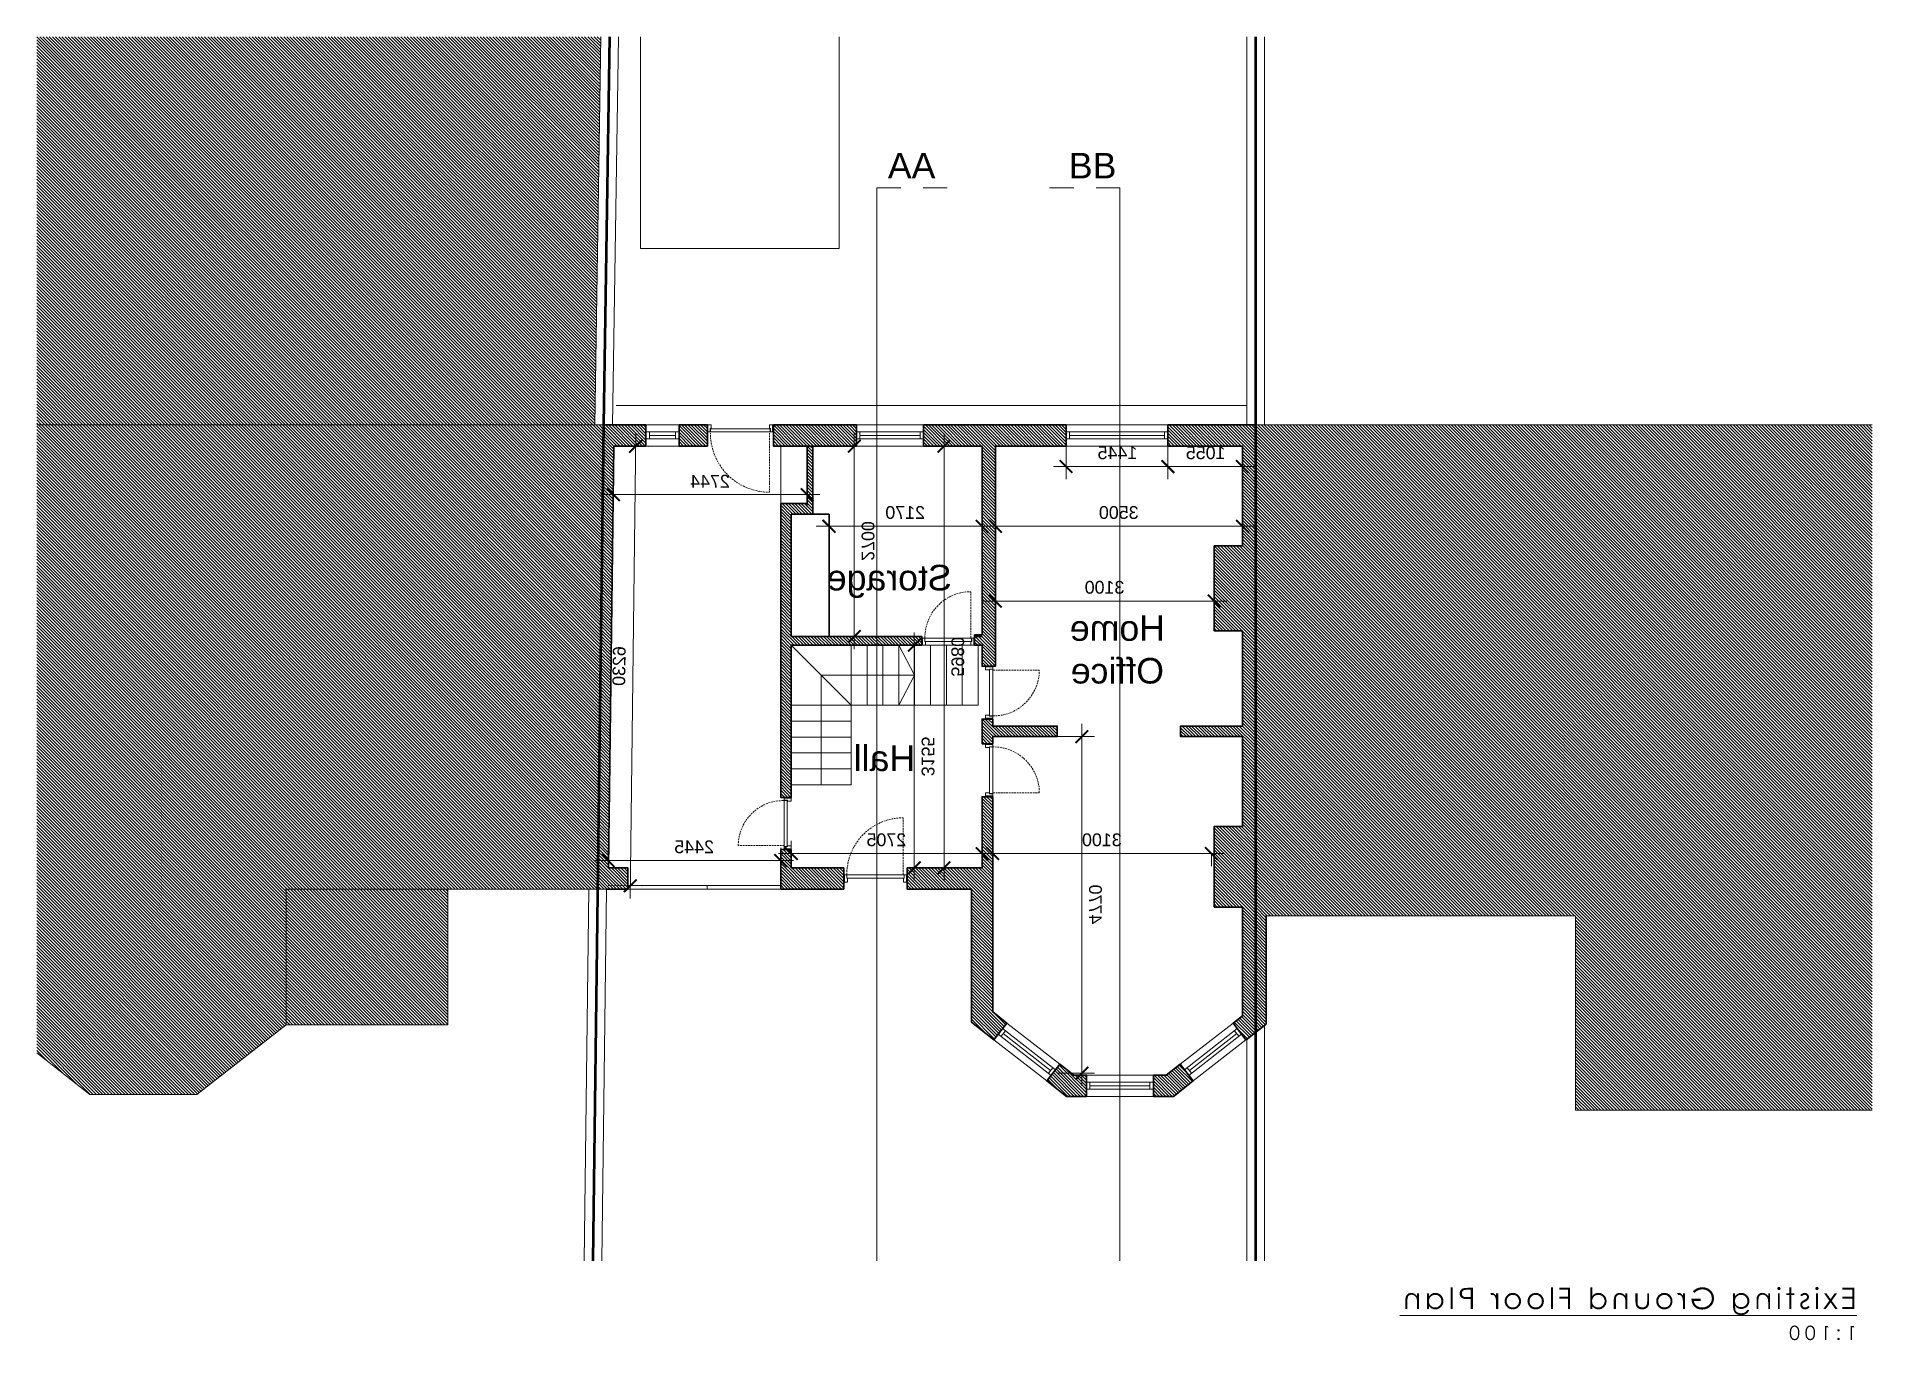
# Model space of a CAD drawing. Header units: millimetres. Extents: x -176873 to 104254, y -63587 to 101719.
# Drawn here: x -176873 to -150863, y 5463 to 23938 of the extents above; entities that cross this region are included whole.
import ezdxf

# ---------------------------------------------------------------- set-up
doc = ezdxf.new("R2010")
doc.units = ezdxf.units.MM
for name, color, linetype in [('PDF2_25205$165$Griffith$Avenue$Survey$a-Above', 7, 'Continuous'), ('PDF2_25205$165$Griffith$Avenue$Survey$a-Boundary$Outline', 1, 'Continuous'), ('PDF2_25205$165$Griffith$Avenue$Survey$a-Elevation$2', 7, 'Continuous'), ('PDF2_25205$165$Griffith$Avenue$Survey$a-Elevation$4', 7, 'Continuous'), ('PDF2_25205$165$Griffith$Avenue$Survey$a-Furniture$Fixed', 7, 'Continuous'), ('PDF2_25205$165$Griffith$Avenue$Survey$a-Hatch', 7, 'Continuous'), ('PDF2_25205$165$Griffith$Avenue$Survey$a-Stairs', 7, 'Continuous'), ('PDF2_25205$165$Griffith$Avenue$Survey$a-Walls', 7, 'Continuous'), ('PDF2_25205$165$Griffith$Avenue$Survey$a-Windows', 7, 'Continuous'), ('PDF2_a-Dimension 10', 7, 'Continuous'), ('PDF2_a-Dimension 100', 7, 'Continuous'), ('PDF2_a-Text', 7, 'Continuous'), ('PDF2_Text', 7, 'Continuous')]:
    doc.layers.add(name, color=color, linetype=linetype)
doc.layers.add('PDF2_25205$165$Griffith$Avenue$Survey$a-Doors', color=7, linetype='Continuous', true_color=0x989898)
doc.styles.add('PDF ArialMT', font='Arial.ttf')

msp = doc.modelspace()

# ---------------------------------------------------------------- texts
at = {"layer": 'PDF2_Text', "extrusion": (0, 0, -1), "attachment_point": 4, "style": 'PDF ArialMT'}
for s, insert, char_height, text_direction in [('AA', (-164137.6, 22110.8), 362.04, (-1, 0, 0)), ('1445', (-161278.7, 18040.5), 181.02, (-1, 0, 0)), ('1055', (-160028, 18040.5), 181.02, (-1, 0, 0)), ('2744', (-167051.5, 17638.4), 181.02, (-1, 0, 0)), ('2170', (-164285.7, 17194), 181.02, (-1, 0, 0)), ('3500', (-161259.6, 17194), 181.02, (-1, 0, 0)), ('2700', (-165095.2, 16509.5), 181.02, (0, 1, 0)), ('Storage', (-163906.9, 16217.4), 362.04, (-1, 0, 0)), ('3100', (-161460.7, 16133.9), 181.02, (-1, 0, 0)), ('Home', (-160885.1, 15555.1), 362.04, (-1, 0, 0)), ('5980', (-163823.4, 14869.5), 181.02, (0, 1, 0)), ('6230', (-168616.3, 15300.5), 181.02, (-0.015049, -0.999887, 0)), ('Office', (-160899.9, 14949.8), 362.04, (-1, 0, 0)), ('Hall', (-164425.4, 13709.8), 362.04, (-1, 0, 0)), ('3155', (-164244.5, 13456), 181.02, (0, 1, 0)), ('2445', (-167275.8, 12456), 181.02, (-1, 0, 0)), ('2705', (-164552.3, 12555.5), 181.02, (-1, 0, 0)), ('3100', (-161498.8, 12555.5), 181.02, (-1, 0, 0)), ('4770', (-161872.3, 11358.9), 181.02, (0, 1, 0))]:
    msp.add_mtext(s, dxfattribs=dict(at, insert=insert, char_height=char_height, text_direction=text_direction))
at = {"layer": 'PDF2_Text', "insert": (-162248.1, 22110.8), "char_height": 362.04, "attachment_point": 4, "style": 'PDF ArialMT'}
msp.add_mtext('BB', dxfattribs=at)

# ---------------------------------------------------------------- hatches: boundary and pattern name
at = {"layer": 'PDF2_a-Dimension 10', "transparency": 33554559}
for points in [[(-168468.3, 18034.4), (-168487.4, 18053.5), (-168305.4, 18231.2), (-168286.3, 18212.2)], [(-165368.3, 18036.6), (-165387.4, 18055.6), (-165207.5, 18235.5), (-165188.4, 18216.4)], [(-164096.6, 18036.6), (-164115.6, 18055.6), (-163935.8, 18235.5), (-163916.7, 18216.4)], [(-162187.9, 17765.7), (-162206.9, 17746.7), (-162386.8, 17926.5), (-162367.8, 17945.6)], [(-160763.8, 17746.7), (-160943.7, 17926.5), (-160924.6, 17945.6), (-160744.8, 17765.7)], [(-159887.8, 17926.5), (-159868.7, 17945.6), (-159688.9, 17765.7), (-159707.9, 17746.7)], [(-168599.5, 17367.9), (-168618.5, 17348.8), (-168798.4, 17528.7), (-168779.4, 17547.7)], [(-166056, 17528.7), (-166037, 17547.7), (-165857.1, 17367.9), (-165876.2, 17348.8)], [(-165546.1, 16919.3), (-165565.1, 16900.2), (-165747.1, 17080.1), (-165725.9, 17099.1)], [(-163576, 17080.1), (-163557, 17099.1), (-163377.1, 16919.3), (-163396.2, 16900.2)], [(-163188.8, 16919.3), (-163207.8, 16900.2), (-163387.7, 17080.1), (-163368.7, 17099.1)], [(-159887.8, 17080.1), (-159868.7, 17099.1), (-159688.9, 16919.3), (-159707.9, 16900.2)], [(-163188.8, 15859.1), (-163207.8, 15840.1), (-163387.7, 16020), (-163368.7, 16039)], [(-160287.7, 16020), (-160268.7, 16039), (-160088.8, 15859.1), (-160107.8, 15840.1)], [(-165207.5, 15537.5), (-165188.4, 15518.5), (-165368.3, 15338.6), (-165387.4, 15357.6)], [(-164517.7, 15213.8), (-164536.7, 15232.8), (-164356.8, 15412.7), (-164337.8, 15393.6)], [(-162143.5, 13918.7), (-162162.5, 13937.8), (-161982.6, 14117.6), (-161963.6, 14098.6)], [(-168675.7, 12181.5), (-168694.7, 12162.4), (-168874.6, 12342.3), (-168855.5, 12361.3)], [(-166430.6, 12342.3), (-166411.5, 12361.3), (-166231.7, 12181.5), (-166250.7, 12162.4)], [(-166081.4, 12280.9), (-166100.5, 12261.9), (-166280.3, 12441.7), (-166261.3, 12460.8)], [(-164356.8, 12257.6), (-164337.8, 12238.6), (-164517.7, 12058.7), (-164536.7, 12077.8)], [(-163935.8, 12257.6), (-163916.7, 12238.6), (-164096.6, 12058.7), (-164115.6, 12077.8)], [(-163576, 12441.7), (-163557, 12460.8), (-163377.1, 12280.9), (-163396.2, 12261.9)], [(-163226.9, 12280.9), (-163245.9, 12261.9), (-163427.9, 12441.7), (-163408.9, 12460.8)], [(-160327.9, 12441.7), (-160308.9, 12460.8), (-160129, 12280.9), (-160148, 12261.9)], [(-168379.4, 12003.7), (-168362.5, 11982.6), (-168544.5, 11804.8), (-168563.5, 11826)], [(-161982.6, 9348.1), (-161963.6, 9329), (-162143.5, 9149.2), (-162162.5, 9168.2)]]:
    msp.add_hatch(color=256, dxfattribs=at).paths.add_polyline_path(points)
at = {"layer": 'PDF2_a-Text', "transparency": 33554559}
for points in [[(-157285.5, 6129.9), (-157315.2, 6129.9), (-157315.2, 6089.7), (-157317.3, 6094), (-157319.4, 6096.1), (-157323.6, 6100.3), (-157325.7, 6102.4), (-157327.9, 6106.7), (-157332.1, 6108.8), (-157334.2, 6110.9), (-157338.4, 6115.1), (-157340.6, 6117.2), (-157344.8, 6119.4), (-157346.9, 6121.5), (-157351.1, 6123.6), (-157351.1, 6123.6), (-157355.4, 6125.7), (-157359.6, 6127.8), (-157363.8, 6127.8), (-157368.1, 6129.9), (-157370.2, 6132.1), (-157374.4, 6132.1), (-157378.6, 6134.2), (-157382.9, 6134.2), (-157387.1, 6134.2), (-157391.3, 6134.2), (-157395.6, 6134.2), (-157397.7, 6134.2), (-157401.9, 6134.2), (-157406.2, 6134.2), (-157410.4, 6134.2), (-157414.6, 6134.2), (-157418.9, 6132.1), (-157423.1, 6132.1), (-157425.2, 6129.9), (-157429.4, 6127.8), (-157433.7, 6127.8), (-157437.9, 6125.7), (-157440, 6123.6), (-157442.1, 6121.5), (-157444.2, 6119.4), (-157448.5, 6117.2), (-157450.6, 6115.1), (-157454.8, 6110.9), (-157456.9, 6108.8), (-157459.1, 6106.7), (-157461.2, 6102.4), (-157463.3, 6098.2), (-157465.4, 6096.1), (-157467.5, 6091.8), (-157469.6, 6087.6), (-157471.8, 6085.5), (-157471.8, 6083.4), (-157473.9, 6079.1), (-157473.9, 6077), (-157473.9, 6072.8), (-157476, 6068.6), (-157476, 6066.5), (-157476, 6062.2), (-157478.1, 6058), (-157478.1, 6053.8), (-157478.1, 6049.5), (-157478.1, 6043.2), (-157478.1, 6038.9), (-157478.1, 6034.7), (-157478.1, 6028.4), (-157478.1, 6024.1), (-157478.1, 6022), (-157478.1, 5907.7), (-157450.6, 5907.7), (-157450.6, 6013.6), (-157450.6, 6019.9), (-157450.6, 6024.1), (-157450.6, 6030.5), (-157450.6, 6034.7), (-157450.6, 6041.1), (-157450.6, 6045.3), (-157448.5, 6047.4), (-157448.5, 6051.6), (-157448.5, 6055.9), (-157448.5, 6058), (-157448.5, 6062.2), (-157448.5, 6064.3), (-157446.4, 6064.3), (-157446.4, 6068.6), (-157444.2, 6072.8), (-157444.2, 6077), (-157442.1, 6081.3), (-157440, 6085.5), (-157437.9, 6087.6), (-157435.8, 6091.8), (-157433.7, 6094), (-157429.4, 6096.1), (-157427.3, 6098.2), (-157425.2, 6100.3), (-157423.1, 6102.4), (-157418.9, 6102.4), (-157414.6, 6104.5), (-157410.4, 6106.7), (-157408.3, 6106.7), (-157404, 6108.8), (-157397.7, 6108.8), (-157393.5, 6108.8), (-157391.3, 6108.8), (-157387.1, 6108.8), (-157382.9, 6108.8), (-157378.6, 6106.7), (-157374.4, 6106.7), (-157372.3, 6106.7), (-157368.1, 6104.5), (-157363.8, 6102.4), (-157359.6, 6100.3), (-157357.5, 6100.3), (-157353.3, 6098.2), (-157349, 6094), (-157346.9, 6091.8), (-157344.8, 6091.8), (-157342.7, 6087.6), (-157338.4, 6085.5), (-157336.3, 6083.4), (-157334.2, 6079.1), (-157332.1, 6077), (-157327.9, 6072.8), (-157325.7, 6070.7), (-157325.7, 6066.5), (-157323.6, 6062.2), (-157321.5, 6058), (-157319.4, 6055.9), (-157319.4, 6051.6), (-157317.3, 6049.5), (-157317.3, 6047.4), (-157317.3, 6043.2), (-157317.3, 6041.1), (-157317.3, 6038.9), (-157315.2, 6034.7), (-157315.2, 6030.5), (-157315.2, 6026.2), (-157315.2, 6022), (-157315.2, 6017.8), (-157315.2, 6013.6), (-157315.2, 6009.3), (-157315.2, 6003), (-157315.2, 5998.7), (-157315.2, 5992.4), (-157315.2, 5988.2), (-157315.2, 5907.7), (-157285.5, 5907.7)], [(-156811, 6214.2), (-156838.5, 6214.2), (-156838.5, 5907.4), (-156811, 5907.4)], [(-156164, 6129.9), (-156193.6, 6129.9), (-156193.6, 6096.1), (-156195.7, 6100.3), (-156200, 6104.5), (-156202.1, 6108.8), (-156204.2, 6110.9), (-156208.4, 6113), (-156210.5, 6117.2), (-156212.7, 6119.4), (-156216.9, 6121.5), (-156219, 6123.6), (-156221.1, 6125.7), (-156225.4, 6127.8), (-156229.6, 6129.9), (-156233.8, 6132.1), (-156235.9, 6132.1), (-156240.2, 6134.2), (-156244.4, 6134.2), (-156248.6, 6134.2), (-156250.8, 6134.2), (-156255, 6134.2), (-156259.2, 6134.2), (-156263.4, 6134.2), (-156267.7, 6132.1), (-156271.9, 6129.9), (-156276.1, 6127.8), (-156276.1, 6127.8), (-156261.3, 6102.4), (-156257.1, 6104.5), (-156252.9, 6106.7), (-156248.6, 6106.7), (-156246.5, 6106.7), (-156242.3, 6106.7), (-156240.2, 6106.7), (-156235.9, 6104.5), (-156231.7, 6104.5), (-156227.5, 6102.4), (-156225.4, 6100.3), (-156221.1, 6096.1), (-156219, 6096.1), (-156216.9, 6094), (-156214.8, 6089.7), (-156212.7, 6087.6), (-156210.5, 6083.4), (-156208.4, 6081.3), (-156206.3, 6077), (-156204.2, 6072.8), (-156202.1, 6068.6), (-156202.1, 6064.3), (-156200, 6060.1), (-156200, 6058), (-156197.9, 6055.9), (-156197.9, 6053.8), (-156197.9, 6051.6), (-156197.9, 6049.5), (-156197.9, 6045.3), (-156195.7, 6043.2), (-156195.7, 6038.9), (-156195.7, 6034.7), (-156195.7, 6030.5), (-156195.7, 6026.2), (-156195.7, 6022), (-156195.7, 6017.8), (-156193.6, 6013.6), (-156193.6, 6007.2), (-156193.6, 6003), (-156193.6, 5996.6), (-156193.6, 5992.4), (-156193.6, 5986), (-156193.6, 5981.8), (-156193.6, 5907.7), (-156164, 5907.7)], [(-155389.1, 6214.2), (-155416.6, 6214.2), (-155416.6, 5907.4), (-155389.1, 5907.4)], [(-155146.1, 6208.2), (-155296.4, 6208.2), (-155296.4, 6178.6), (-155175.8, 6178.6), (-155175.8, 6083.4), (-155296.4, 6083.4), (-155296.4, 6053.8), (-155175.8, 6053.8), (-155175.8, 5907.8), (-155146.1, 5907.8)], [(-154333.5, 6129.9), (-154361.1, 6129.9), (-154361.1, 6089.7), (-154363.2, 6094), (-154367.4, 6096.1), (-154369.5, 6100.3), (-154371.6, 6102.4), (-154375.9, 6106.7), (-154378, 6108.8), (-154382.2, 6110.9), (-154384.3, 6115.1), (-154388.6, 6117.2), (-154390.7, 6119.4), (-154394.9, 6121.5), (-154397, 6123.6), (-154399.1, 6123.6), (-154403.4, 6125.7), (-154405.5, 6127.8), (-154409.7, 6127.8), (-154414, 6129.9), (-154418.2, 6132.1), (-154422.4, 6132.1), (-154426.7, 6134.2), (-154430.9, 6134.2), (-154435.1, 6134.2), (-154439.3, 6134.2), (-154443.6, 6134.2), (-154443.6, 6134.2), (-154447.8, 6134.2), (-154452, 6134.2), (-154456.3, 6134.2), (-154460.5, 6134.2), (-154464.7, 6132.1), (-154469, 6132.1), (-154473.2, 6129.9), (-154477.4, 6127.8), (-154479.6, 6127.8), (-154483.8, 6125.7), (-154488, 6123.6), (-154488, 6121.5), (-154492.2, 6119.4), (-154494.4, 6117.2), (-154498.6, 6115.1), (-154500.7, 6110.9), (-154504.9, 6108.8), (-154507.1, 6106.7), (-154509.2, 6102.4), (-154511.3, 6098.2), (-154513.4, 6096.1), (-154515.5, 6091.8), (-154517.6, 6087.6), (-154517.6, 6085.5), (-154519.8, 6083.4), (-154519.8, 6079.1), (-154519.8, 6077), (-154521.9, 6072.8), (-154521.9, 6068.6), (-154524, 6066.5), (-154524, 6062.2), (-154524, 6058), (-154524, 6053.8), (-154526.1, 6049.5), (-154526.1, 6043.2), (-154526.1, 6038.9), (-154526.1, 6034.7), (-154526.1, 6028.4), (-154526.1, 6024.1), (-154526.1, 6022), (-154526.1, 5907.7), (-154496.5, 5907.7), (-154496.5, 6013.6), (-154496.5, 6019.9), (-154496.5, 6024.1), (-154496.5, 6030.5), (-154496.5, 6034.7), (-154496.5, 6041.1), (-154496.5, 6045.3), (-154496.5, 6047.4), (-154496.5, 6051.6), (-154496.5, 6055.9), (-154494.4, 6058), (-154494.4, 6062.2), (-154494.4, 6064.3), (-154494.4, 6064.3), (-154492.2, 6068.6), (-154492.2, 6072.8), (-154490.1, 6077), (-154488, 6081.3), (-154485.9, 6085.5), (-154483.8, 6087.6), (-154481.7, 6091.8), (-154479.6, 6094), (-154477.4, 6096.1), (-154475.3, 6098.2), (-154473.2, 6100.3), (-154469, 6102.4), (-154464.7, 6102.4), (-154462.6, 6104.5), (-154458.4, 6106.7), (-154454.2, 6106.7), (-154449.9, 6108.8), (-154445.7, 6108.8), (-154441.5, 6108.8), (-154439.3, 6108.8), (-154435.1, 6108.8), (-154430.9, 6108.8), (-154426.7, 6106.7), (-154422.4, 6106.7), (-154418.2, 6106.7), (-154414, 6104.5), (-154411.8, 6102.4), (-154407.6, 6100.3), (-154403.4, 6100.3), (-154399.1, 6098.2), (-154397, 6094), (-154392.8, 6091.8), (-154392.8, 6091.8), (-154388.6, 6087.6), (-154386.4, 6085.5), (-154382.2, 6083.4), (-154380.1, 6079.1), (-154378, 6077), (-154375.9, 6072.8), (-154373.8, 6070.7), (-154371.6, 6066.5), (-154369.5, 6062.2), (-154367.4, 6058), (-154367.4, 6055.9), (-154365.3, 6051.6), (-154365.3, 6049.5), (-154365.3, 6047.4), (-154363.2, 6043.2), (-154363.2, 6041.1), (-154363.2, 6038.9), (-154363.2, 6034.7), (-154363.2, 6030.5), (-154363.2, 6026.2), (-154361.1, 6022), (-154361.1, 6017.8), (-154361.1, 6013.6), (-154361.1, 6009.3), (-154361.1, 6003), (-154361.1, 5998.7), (-154361.1, 5992.4), (-154361.1, 5988.2), (-154361.1, 5907.7), (-154333.5, 5907.7)], [(-154024.6, 6129.9), (-154052.1, 6129.9), (-154052.1, 6026.2), (-154052.1, 6019.9), (-154052.1, 6013.6), (-154054.2, 6009.3), (-154054.2, 6003), (-154054.2, 5998.7), (-154054.2, 5994.5), (-154054.2, 5990.3), (-154054.2, 5986), (-154054.2, 5983.9), (-154056.3, 5979.7), (-154056.3, 5977.6), (-154056.3, 5975.5), (-154056.3, 5973.3), (-154058.4, 5969.1), (-154060.6, 5964.9), (-154062.7, 5962.8), (-154064.8, 5958.5), (-154066.9, 5954.3), (-154069, 5952.2), (-154071.1, 5948), (-154073.3, 5945.8), (-154077.5, 5943.7), (-154079.6, 5941.6), (-154083.8, 5939.5), (-154088.1, 5937.4), (-154090.2, 5935.3), (-154094.4, 5933.1), (-154098.7, 5933.1), (-154102.9, 5931), (-154107.1, 5931), (-154111.3, 5931), (-154115.6, 5928.9), (-154119.8, 5928.9), (-154121.9, 5928.9), (-154126.2, 5928.9), (-154130.4, 5928.9), (-154134.6, 5931), (-154138.9, 5931), (-154143.1, 5931), (-154147.3, 5933.1), (-154151.6, 5935.3), (-154153.7, 5935.3), (-154157.9, 5937.4), (-154160, 5939.5), (-154162.1, 5941.6), (-154166.4, 5943.7), (-154168.5, 5945.8), (-154172.7, 5948), (-154174.8, 5952.2), (-154176.9, 5954.3), (-154179.1, 5958.5), (-154181.2, 5962.8), (-154183.3, 5964.9), (-154185.4, 5969.1), (-154185.4, 5971.2), (-154185.4, 5973.3), (-154185.4, 5975.5), (-154187.5, 5977.6), (-154187.5, 5981.8), (-154187.5, 5986), (-154187.5, 5988.2), (-154187.5, 5992.4), (-154189.6, 5996.6), (-154189.6, 6003), (-154189.6, 6007.2), (-154189.6, 6013.6), (-154189.6, 6017.8), (-154189.6, 6024.1), (-154189.6, 6026.2), (-154189.6, 6129.9), (-154219.3, 6129.9), (-154219.3, 6019.9), (-154219.3, 6015.7), (-154219.3, 6009.3), (-154219.3, 6005.1), (-154217.2, 6000.9), (-154217.2, 5994.5), (-154217.2, 5990.3), (-154217.2, 5986), (-154217.2, 5981.8), (-154215, 5977.6), (-154215, 5973.3), (-154215, 5971.2), (-154212.9, 5967), (-154212.9, 5962.8), (-154210.8, 5960.7), (-154210.8, 5956.4), (-154208.7, 5954.3), (-154208.7, 5952.2), (-154206.6, 5948), (-154204.5, 5943.7), (-154202.3, 5939.5), (-154200.2, 5937.4), (-154198.1, 5933.1), (-154193.9, 5931), (-154191.8, 5926.8), (-154189.6, 5924.7), (-154185.4, 5922.6), (-154183.3, 5920.4), (-154179.1, 5916.2), (-154174.8, 5914.1), (-154172.7, 5912), (-154168.5, 5912), (-154166.4, 5909.9), (-154162.1, 5907.7), (-154157.9, 5907.7), (-154153.7, 5905.6), (-154151.6, 5905.6), (-154147.3, 5903.5), (-154143.1, 5903.5), (-154138.9, 5903.5), (-154134.6, 5901.4), (-154130.4, 5901.4), (-154124, 5901.4), (-154121.9, 5901.4), (-154117.7, 5901.4), (-154113.5, 5901.4), (-154107.1, 5901.4), (-154102.9, 5903.5), (-154098.7, 5903.5), (-154094.4, 5903.5), (-154092.3, 5905.6), (-154088.1, 5905.6), (-154083.8, 5907.7), (-154079.6, 5907.7), (-154077.5, 5909.9), (-154073.3, 5912), (-154069, 5914.1), (-154066.9, 5914.1), (-154064.8, 5916.2), (-154060.6, 5920.4), (-154058.4, 5922.6), (-154054.2, 5924.7), (-154052.1, 5926.8), (-154047.9, 5931), (-154045.8, 5933.1), (-154043.6, 5937.4), (-154041.5, 5939.5), (-154039.4, 5943.7), (-154037.3, 5948), (-154035.2, 5952.2), (-154035.2, 5952.2), (-154033.1, 5954.3), (-154033.1, 5956.4), (-154030.9, 5960.7), (-154030.9, 5962.8), (-154030.9, 5967), (-154028.8, 5971.2), (-154028.8, 5973.3), (-154026.7, 5977.6), (-154026.7, 5981.8), (-154026.7, 5986), (-154026.7, 5990.3), (-154024.6, 5994.5), (-154024.6, 6000.9), (-154024.6, 6005.1), (-154024.6, 6009.3), (-154024.6, 6015.7), (-154024.6, 6019.9), (-154024.6, 6022)], [(-153516.7, 6129.9), (-153546.3, 6129.9), (-153546.3, 6096.1), (-153548.5, 6100.3), (-153552.7, 6104.5), (-153554.8, 6108.8), (-153556.9, 6110.9), (-153561.2, 6113), (-153563.3, 6117.2), (-153565.4, 6119.4), (-153569.6, 6121.5), (-153571.7, 6123.6), (-153573.9, 6125.7), (-153578.1, 6127.8), (-153582.3, 6129.9), (-153584.4, 6132.1), (-153588.7, 6132.1), (-153592.9, 6134.2), (-153597.1, 6134.2), (-153601.4, 6134.2), (-153603.5, 6134.2), (-153607.7, 6134.2), (-153611.9, 6134.2), (-153616.2, 6134.2), (-153618.3, 6132.1), (-153622.5, 6129.9), (-153626.8, 6127.8), (-153628.9, 6127.8), (-153614.1, 6102.4), (-153609.8, 6104.5), (-153605.6, 6106.7), (-153601.4, 6106.7), (-153599.2, 6106.7), (-153595, 6106.7), (-153590.8, 6106.7), (-153588.7, 6104.5), (-153584.4, 6104.5), (-153580.2, 6102.4), (-153578.1, 6100.3), (-153573.9, 6096.1), (-153571.7, 6096.1), (-153569.6, 6094), (-153567.5, 6089.7), (-153565.4, 6087.6), (-153563.3, 6083.4), (-153561.2, 6081.3), (-153559, 6077), (-153556.9, 6072.8), (-153554.8, 6068.6), (-153552.7, 6064.3), (-153552.7, 6060.1), (-153552.7, 6058), (-153550.6, 6055.9), (-153550.6, 6053.8), (-153550.6, 6051.6), (-153550.6, 6049.5), (-153548.5, 6045.3), (-153548.5, 6043.2), (-153548.5, 6038.9), (-153548.5, 6034.7), (-153548.5, 6030.5), (-153548.5, 6026.2), (-153546.3, 6022), (-153546.3, 6017.8), (-153546.3, 6013.6), (-153546.3, 6007.2), (-153546.3, 6003), (-153546.3, 5996.6), (-153546.3, 5992.4), (-153546.3, 5986), (-153546.3, 5981.8), (-153546.3, 5907.7), (-153516.7, 5907.7)], [(-153406.7, 6157.4), (-153383.4, 6134.2), (-153381.3, 6138.4), (-153377.1, 6140.5), (-153374.9, 6142.6), (-153370.7, 6146.9), (-153368.6, 6149), (-153364.4, 6151.1), (-153362.2, 6153.2), (-153358, 6157.4), (-153353.8, 6159.6), (-153351.7, 6161.7), (-153347.4, 6163.8), (-153343.2, 6165.9), (-153341.1, 6168), (-153336.9, 6168), (-153332.6, 6170.1), (-153330.5, 6172.3), (-153328.4, 6172.3), (-153324.2, 6174.4), (-153322, 6176.5), (-153317.8, 6176.5), (-153313.6, 6178.6), (-153309.3, 6178.6), (-153305.1, 6180.7), (-153300.9, 6180.7), (-153296.6, 6182.8), (-153292.4, 6182.8), (-153288.2, 6182.8), (-153284, 6185), (-153279.7, 6185), (-153277.6, 6185), (-153273.4, 6185), (-153271.3, 6185), (-153267, 6185), (-153262.8, 6185), (-153258.6, 6185), (-153254.3, 6185), (-153250.1, 6182.8), (-153245.9, 6182.8), (-153241.6, 6182.8), (-153237.4, 6180.7), (-153235.3, 6180.7), (-153231.1, 6178.6), (-153226.8, 6178.6), (-153222.6, 6176.5), (-153218.4, 6174.4), (-153214.1, 6172.3), (-153212, 6172.3), (-153207.8, 6170.1), (-153203.5, 6168), (-153199.3, 6165.9), (-153197.2, 6163.8), (-153193, 6161.7), (-153188.7, 6159.6), (-153186.6, 6155.3), (-153182.4, 6153.2), (-153180.3, 6151.1), (-153176, 6149), (-153173.9, 6144.7), (-153171.8, 6142.6), (-153167.6, 6140.5), (-153165.5, 6136.3), (-153163.3, 6134.2), (-153161.2, 6129.9), (-153159.1, 6127.8), (-153154.9, 6123.6), (-153154.9, 6121.5), (-153152.8, 6117.2), (-153150.6, 6113), (-153148.5, 6108.8), (-153146.4, 6106.7), (-153144.3, 6102.4), (-153144.3, 6098.2), (-153142.2, 6094), (-153142.2, 6089.7), (-153140.1, 6085.5), (-153140.1, 6081.3), (-153137.9, 6079.2), (-153137.9, 6074.9), (-153137.9, 6070.7), (-153137.9, 6066.5), (-153135.8, 6062.2), (-153135.8, 6058), (-153135.8, 6053.8), (-153137.9, 6049.5), (-153137.9, 6045.3), (-153137.9, 6041.1), (-153137.9, 6036.8), (-153140.1, 6034.7), (-153140.1, 6030.5), (-153140.1, 6026.2), (-153142.2, 6022), (-153144.3, 6017.8), (-153144.3, 6013.6), (-153146.4, 6009.3), (-153148.5, 6007.2), (-153150.6, 6003), (-153152.8, 5998.7), (-153154.9, 5994.5), (-153154.9, 5994.5), (-153157, 5990.3), (-153159.1, 5986), (-153161.2, 5983.9), (-153163.3, 5979.7), (-153167.6, 5977.6), (-153169.7, 5973.3), (-153171.8, 5971.2), (-153176, 5967), (-153178.1, 5964.9), (-153180.3, 5962.8), (-153184.5, 5960.7), (-153186.6, 5956.4), (-153190.8, 5954.3), (-153195.1, 5952.2), (-153197.2, 5950.1), (-153201.4, 5948), (-153205.7, 5945.8), (-153205.7, 5945.8), (-153207.8, 5943.7), (-153212, 5941.6), (-153216.2, 5939.5), (-153220.5, 5939.5), (-153224.7, 5937.4), (-153226.8, 5935.3), (-153231.1, 5935.3), (-153235.3, 5933.1), (-153239.5, 5933.1), (-153243.7, 5931), (-153248, 5931), (-153252.2, 5931), (-153256.4, 5928.9), (-153258.6, 5928.9), (-153262.8, 5928.9), (-153267, 5928.9), (-153271.3, 5928.9), (-153275.5, 5928.9), (-153279.7, 5928.9), (-153284, 5928.9), (-153288.2, 5928.9), (-153292.4, 5928.9), (-153296.6, 5928.9), (-153300.9, 5931), (-153305.1, 5931), (-153309.3, 5933.1), (-153313.6, 5933.1), (-153317.8, 5935.3), (-153319.9, 5935.3), (-153324.2, 5937.4), (-153328.4, 5939.5), (-153332.6, 5939.5), (-153334.7, 5941.6), (-153339, 5943.7), (-153341.1, 5945.8), (-153345.3, 5948), (-153349.5, 5950.1), (-153351.7, 5952.2), (-153353.8, 5954.3), (-153355.9, 5956.4), (-153360.1, 5960.7), (-153362.2, 5962.8), (-153366.5, 5964.9), (-153368.6, 5969.1), (-153370.7, 5971.2), (-153372.8, 5975.5), (-153374.9, 5977.6), (-153377.1, 5981.8), (-153379.2, 5986), (-153381.3, 5988.2), (-153383.4, 5992.4), (-153385.5, 5996.6), (-153385.5, 6000.9), (-153387.6, 6003), (-153387.6, 6007.2), (-153389.8, 6011.4), (-153389.8, 6015.7), (-153391.9, 6019.9), (-153391.9, 6022), (-153296.6, 6022), (-153296.6, 6051.6), (-153425.7, 6051.6), (-153425.7, 6047.4), (-153425.7, 6041.1), (-153423.6, 6036.8), (-153423.6, 6032.6), (-153423.6, 6028.4), (-153423.6, 6024.1), (-153423.6, 6019.9), (-153421.5, 6015.7), (-153421.5, 6011.4), (-153419.4, 6007.2), (-153419.4, 6003), (-153417.3, 5998.7), (-153417.3, 5996.6), (-153415.1, 5992.4), (-153415.1, 5988.2), (-153413, 5983.9), (-153410.9, 5981.8), (-153408.8, 5977.6), (-153408.8, 5973.3), (-153406.7, 5971.2), (-153404.6, 5967), (-153402.5, 5964.9), (-153400.3, 5960.7), (-153398.2, 5958.5), (-153396.1, 5954.3), (-153394, 5952.2), (-153391.9, 5948), (-153387.6, 5945.8), (-153385.5, 5943.7), (-153383.4, 5941.6), (-153381.3, 5937.4), (-153379.2, 5935.3), (-153374.9, 5933.1), (-153372.8, 5931), (-153368.6, 5928.9), (-153366.5, 5926.8), (-153362.2, 5924.7), (-153360.1, 5922.6), (-153355.9, 5920.4), (-153353.8, 5918.3), (-153349.5, 5916.2), (-153345.3, 5914.1), (-153343.2, 5912), (-153339, 5912), (-153334.7, 5909.9), (-153330.5, 5907.8), (-153328.4, 5907.8), (-153324.2, 5905.6), (-153319.9, 5905.6), (-153315.7, 5903.5), (-153311.5, 5903.5), (-153307.2, 5903.5), (-153303, 5901.4), (-153298.8, 5901.4), (-153294.5, 5901.4), (-153290.3, 5901.4), (-153286.1, 5899.3), (-153281.8, 5899.3), (-153277.6, 5899.3), (-153273.4, 5899.3), (-153269.1, 5899.3), (-153264.9, 5899.3), (-153260.7, 5899.3), (-153256.4, 5901.4), (-153252.2, 5901.4), (-153248, 5901.4), (-153243.7, 5901.4), (-153239.5, 5903.5), (-153235.3, 5903.5), (-153231.1, 5903.5), (-153226.8, 5905.6), (-153222.6, 5905.6), (-153220.5, 5907.8), (-153216.2, 5907.8), (-153212, 5909.9), (-153207.8, 5909.9), (-153205.7, 5912), (-153201.4, 5914.1), (-153197.2, 5914.1), (-153193, 5916.2), (-153190.8, 5918.3), (-153186.6, 5920.4), (-153184.5, 5922.6), (-153180.3, 5924.7), (-153176, 5926.8), (-153173.9, 5928.9), (-153169.7, 5931), (-153167.6, 5933.1), (-153165.5, 5935.3), (-153161.2, 5937.4), (-153159.1, 5939.5), (-153154.9, 5943.7), (-153152.8, 5945.8), (-153150.6, 5948), (-153146.4, 5952.2), (-153144.3, 5954.3), (-153142.2, 5956.4), (-153140.1, 5960.7), (-153137.9, 5962.8), (-153135.8, 5967), (-153131.6, 5969.1), (-153129.5, 5973.3), (-153127.4, 5977.6), (-153125.2, 5979.7), (-153123.1, 5983.9), (-153121, 5988.2), (-153121, 5990.3), (-153118.9, 5994.5), (-153116.8, 5998.7), (-153114.7, 6000.9), (-153114.7, 6005.1), (-153112.6, 6009.3), (-153112.6, 6013.6), (-153110.4, 6017.8), (-153110.4, 6019.9), (-153108.3, 6024.1), (-153108.3, 6028.4), (-153106.2, 6032.6), (-153106.2, 6036.8), (-153106.2, 6041.1), (-153106.2, 6045.3), (-153106.2, 6049.5), (-153106.2, 6053.8), (-153106.2, 6058), (-153106.2, 6062.2), (-153106.2, 6066.5), (-153106.2, 6070.7), (-153106.2, 6074.9), (-153106.2, 6079.2), (-153108.3, 6081.3), (-153108.3, 6085.5), (-153108.3, 6089.7), (-153110.4, 6094), (-153110.4, 6098.2), (-153112.6, 6102.4), (-153112.6, 6106.7), (-153114.7, 6110.9), (-153114.7, 6113), (-153116.8, 6117.2), (-153118.9, 6121.5), (-153121, 6125.7), (-153123.1, 6127.8), (-153125.2, 6132.1), (-153127.4, 6136.3), (-153127.4, 6136.3), (-153129.5, 6140.5), (-153131.6, 6144.7), (-153133.7, 6146.9), (-153135.8, 6151.1), (-153137.9, 6153.2), (-153140.1, 6157.4), (-153144.3, 6159.6), (-153146.4, 6163.8), (-153148.5, 6165.9), (-153152.8, 6170.1), (-153154.9, 6172.3), (-153157, 6174.4), (-153161.2, 6176.5), (-153163.3, 6180.7), (-153167.6, 6182.8), (-153171.8, 6185), (-153173.9, 6187.1), (-153178.1, 6189.2), (-153180.3, 6191.3), (-153184.5, 6193.4), (-153184.5, 6193.4), (-153188.7, 6195.5), (-153193, 6197.6), (-153197.2, 6199.8), (-153199.3, 6201.9), (-153203.5, 6201.9), (-153207.8, 6204), (-153212, 6206.1), (-153214.1, 6206.1), (-153218.4, 6208.2), (-153222.6, 6208.2), (-153226.8, 6210.3), (-153231.1, 6210.3), (-153235.3, 6212.5), (-153239.5, 6212.5), (-153243.7, 6212.5), (-153248, 6214.6), (-153252.2, 6214.6), (-153256.4, 6214.6), (-153260.7, 6214.6), (-153264.9, 6214.6), (-153269.1, 6214.6), (-153269.1, 6214.6), (-153273.4, 6214.6), (-153277.6, 6214.6), (-153281.8, 6214.6), (-153286.1, 6214.6), (-153290.3, 6214.6), (-153294.5, 6212.5), (-153298.8, 6212.5), (-153303, 6212.5), (-153307.2, 6210.3), (-153311.5, 6210.3), (-153315.7, 6210.3), (-153319.9, 6208.2), (-153324.2, 6208.2), (-153328.4, 6206.1), (-153330.5, 6204), (-153334.7, 6204), (-153339, 6201.9), (-153341.1, 6201.9), (-153345.3, 6199.8), (-153349.5, 6197.6), (-153351.7, 6195.5), (-153355.9, 6195.5), (-153360.1, 6193.4), (-153362.2, 6191.3), (-153366.5, 6189.2), (-153368.6, 6187.1), (-153372.8, 6185), (-153377.1, 6182.8), (-153379.2, 6180.7), (-153383.4, 6176.5), (-153385.5, 6174.4), (-153389.8, 6172.3), (-153394, 6170.1), (-153396.1, 6165.9), (-153400.3, 6163.8), (-153402.5, 6159.6), (-153406.7, 6157.4), (-153406.7, 6157.4)], [(-152310.5, 6129.9), (-152338, 6129.9), (-152338, 6089.7), (-152342.3, 6094), (-152344.4, 6096.1), (-152346.5, 6100.3), (-152350.7, 6102.4), (-152352.8, 6106.7), (-152357.1, 6108.8), (-152359.2, 6110.9), (-152363.4, 6115.1), (-152365.5, 6117.2), (-152369.8, 6119.4), (-152371.9, 6121.5), (-152376.1, 6123.6), (-152376.1, 6123.6), (-152380.4, 6125.7), (-152384.6, 6127.8), (-152388.8, 6127.8), (-152390.9, 6129.9), (-152395.2, 6132.1), (-152399.4, 6132.1), (-152403.6, 6134.2), (-152407.9, 6134.2), (-152412.1, 6134.2), (-152416.3, 6134.2), (-152420.6, 6134.2), (-152422.7, 6134.2), (-152426.9, 6134.2), (-152431.1, 6134.2), (-152435.4, 6134.2), (-152439.6, 6134.2), (-152443.8, 6132.1), (-152446, 6132.1), (-152450.2, 6129.9), (-152454.4, 6127.8), (-152458.7, 6127.8), (-152460.8, 6125.7), (-152465, 6123.6), (-152467.1, 6121.5), (-152469.2, 6119.4), (-152473.5, 6117.2), (-152475.6, 6115.1), (-152479.8, 6110.9), (-152481.9, 6108.8), (-152484, 6106.7), (-152486.2, 6102.4), (-152488.3, 6098.2), (-152490.4, 6096.1), (-152492.5, 6091.8), (-152494.6, 6087.6), (-152496.7, 6085.5), (-152496.7, 6083.4), (-152496.7, 6079.1), (-152498.9, 6077), (-152498.9, 6072.8), (-152501, 6068.6), (-152501, 6066.5), (-152501, 6062.2), (-152503.1, 6058), (-152503.1, 6053.8), (-152503.1, 6049.5), (-152503.1, 6043.2), (-152503.1, 6038.9), (-152503.1, 6034.7), (-152503.1, 6028.4), (-152503.1, 6024.1), (-152503.1, 6022), (-152503.1, 5907.7), (-152475.6, 5907.7), (-152475.6, 6013.6), (-152475.6, 6019.9), (-152475.6, 6024.1), (-152475.6, 6030.5), (-152475.6, 6034.7), (-152475.6, 6041.1), (-152475.6, 6045.3), (-152473.5, 6047.4), (-152473.5, 6051.6), (-152473.5, 6055.9), (-152473.5, 6058), (-152473.5, 6062.2), (-152471.3, 6064.3), (-152471.3, 6064.3), (-152471.3, 6068.6), (-152469.2, 6072.8), (-152467.1, 6077), (-152467.1, 6081.3), (-152465, 6085.5), (-152462.9, 6087.6), (-152460.8, 6091.8), (-152456.5, 6094), (-152454.4, 6096.1), (-152452.3, 6098.2), (-152450.2, 6100.3), (-152446, 6102.4), (-152443.8, 6102.4), (-152439.6, 6104.5), (-152435.4, 6106.7), (-152431.1, 6106.7), (-152426.9, 6108.8), (-152422.7, 6108.8), (-152418.4, 6108.8), (-152416.3, 6108.8), (-152412.1, 6108.8), (-152407.9, 6108.8), (-152403.6, 6106.7), (-152399.4, 6106.7), (-152397.3, 6106.7), (-152393.1, 6104.5), (-152388.8, 6102.4), (-152384.6, 6100.3), (-152382.5, 6100.3), (-152378.2, 6098.2), (-152374, 6094), (-152371.9, 6091.8), (-152369.8, 6091.8), (-152367.7, 6087.6), (-152363.4, 6085.5), (-152361.3, 6083.4), (-152359.2, 6079.1), (-152355, 6077), (-152352.8, 6072.8), (-152350.7, 6070.7), (-152348.6, 6066.5), (-152348.6, 6062.2), (-152346.5, 6058), (-152344.4, 6055.9), (-152344.4, 6051.6), (-152342.3, 6049.5), (-152342.3, 6047.4), (-152342.3, 6043.2), (-152342.3, 6041.1), (-152340.2, 6038.9), (-152340.2, 6034.7), (-152340.2, 6030.5), (-152340.2, 6026.2), (-152340.2, 6022), (-152340.2, 6017.8), (-152340.2, 6013.6), (-152340.2, 6009.3), (-152338, 6003), (-152338, 5998.7), (-152338, 5992.4), (-152338, 5988.2), (-152338, 5907.7), (-152310.5, 5907.7)], [(-152010, 6212.5), (-152037.5, 6212.5), (-152037.5, 6129.9), (-152082, 6129.9), (-152082, 6104.5), (-152037.5, 6104.5), (-152037.5, 5907.8), (-152010, 5907.8), (-152010, 6104.5), (-151969.8, 6104.5), (-151969.8, 6129.9), (-152010, 6129.9)], [(-151883.1, 6104.5), (-151864, 6085.5), (-151861.9, 6089.7), (-151857.7, 6091.8), (-151853.4, 6096.1), (-151851.3, 6098.2), (-151847.1, 6100.3), (-151842.9, 6102.4), (-151838.6, 6104.5), (-151836.5, 6104.5), (-151832.3, 6106.7), (-151828.1, 6106.7), (-151825.9, 6108.8), (-151821.7, 6108.8), (-151819.6, 6108.8), (-151815.4, 6108.8), (-151811.1, 6106.7), (-151806.9, 6106.7), (-151804.8, 6104.5), (-151800.5, 6102.4), (-151798.4, 6100.3), (-151796.3, 6098.2), (-151794.2, 6096.1), (-151790, 6091.8), (-151787.8, 6089.7), (-151787.8, 6085.5), (-151785.7, 6081.3), (-151785.7, 6077), (-151785.7, 6077), (-151785.7, 6072.8), (-151787.8, 6070.7), (-151787.8, 6066.5), (-151790, 6062.2), (-151792.1, 6058), (-151794.2, 6058), (-151796.3, 6055.9), (-151798.4, 6053.8), (-151800.5, 6051.6), (-151802.7, 6049.5), (-151806.9, 6045.3), (-151811.1, 6043.2), (-151815.4, 6041.1), (-151819.6, 6038.9), (-151823.8, 6036.8), (-151828.1, 6034.7), (-151828.1, 6032.6), (-151834.4, 6030.5), (-151838.6, 6028.4), (-151842.9, 6026.2), (-151847.1, 6024.1), (-151849.2, 6022), (-151853.4, 6017.8), (-151857.7, 6015.7), (-151859.8, 6013.6), (-151861.9, 6011.4), (-151866.1, 6009.3), (-151868.3, 6007.2), (-151870.4, 6005.1), (-151872.5, 6003), (-151872.5, 6000.9), (-151874.6, 5998.7), (-151876.7, 5994.5), (-151878.8, 5990.3), (-151878.8, 5988.2), (-151881, 5983.9), (-151881, 5979.7), (-151883.1, 5975.5), (-151883.1, 5971.2), (-151883.1, 5967), (-151883.1, 5967), (-151883.1, 5962.8), (-151883.1, 5958.5), (-151883.1, 5954.3), (-151881, 5950.1), (-151881, 5945.8), (-151878.8, 5943.7), (-151876.7, 5939.5), (-151874.6, 5935.3), (-151874.6, 5933.1), (-151870.4, 5928.9), (-151868.3, 5924.7), (-151866.1, 5922.6), (-151864, 5920.4), (-151861.9, 5918.3), (-151857.7, 5916.2), (-151855.6, 5912), (-151851.3, 5909.9), (-151847.1, 5909.9), (-151845, 5907.7), (-151840.7, 5905.6), (-151836.5, 5903.5), (-151832.3, 5903.5), (-151828.1, 5903.5), (-151823.8, 5901.4), (-151819.6, 5901.4), (-151815.4, 5901.4), (-151815.4, 5901.4), (-151811.1, 5901.4), (-151806.9, 5901.4), (-151804.8, 5903.5), (-151800.5, 5903.5), (-151796.3, 5903.5), (-151792.1, 5905.6), (-151787.8, 5905.6), (-151783.6, 5907.7), (-151779.4, 5909.9), (-151779.4, 5909.9), (-151775.2, 5912), (-151773, 5914.1), (-151768.8, 5916.2), (-151764.6, 5918.3), (-151762.5, 5920.4), (-151758.2, 5924.7), (-151756.1, 5926.8), (-151754, 5928.9), (-151749.8, 5933.1), (-151749.8, 5933.1), (-151768.8, 5954.3), (-151770.9, 5950.1), (-151775.2, 5945.8), (-151779.4, 5943.7), (-151781.5, 5941.6), (-151785.7, 5939.5), (-151787.8, 5935.3), (-151792.1, 5935.3), (-151796.3, 5933.1), (-151798.4, 5931), (-151802.7, 5931), (-151806.9, 5928.9), (-151809, 5928.9), (-151813.2, 5928.9), (-151815.4, 5928.9), (-151819.6, 5928.9), (-151823.8, 5928.9), (-151828.1, 5931), (-151830.2, 5931), (-151834.4, 5933.1), (-151838.6, 5935.3), (-151840.7, 5937.4), (-151845, 5939.5), (-151847.1, 5943.7), (-151849.2, 5945.8), (-151851.3, 5950.1), (-151853.4, 5952.2), (-151855.6, 5956.4), (-151855.6, 5960.6), (-151855.6, 5964.9), (-151855.6, 5964.9), (-151855.6, 5969.1), (-151855.6, 5973.3), (-151853.4, 5977.6), (-151851.3, 5981.8), (-151849.2, 5983.9), (-151849.2, 5988.2), (-151847.1, 5990.3), (-151845, 5990.3), (-151842.9, 5992.4), (-151838.6, 5994.5), (-151836.5, 5996.6), (-151832.3, 6000.9), (-151828.1, 6003), (-151823.8, 6005.1), (-151819.6, 6007.2), (-151815.4, 6009.3), (-151813.2, 6011.4), (-151806.9, 6013.6), (-151802.7, 6015.7), (-151798.4, 6017.8), (-151794.2, 6022), (-151792.1, 6024.1), (-151787.8, 6026.2), (-151783.6, 6028.4), (-151781.5, 6030.5), (-151779.4, 6032.6), (-151777.3, 6034.7), (-151775.2, 6038.9), (-151773, 6041.1), (-151770.9, 6041.1), (-151768.8, 6045.3), (-151766.7, 6049.5), (-151764.6, 6051.6), (-151764.6, 6055.9), (-151762.5, 6060.1), (-151762.5, 6064.3), (-151760.3, 6068.6), (-151760.3, 6072.8), (-151760.3, 6077), (-151760.3, 6081.3), (-151760.3, 6085.5), (-151762.5, 6089.7), (-151762.5, 6091.8), (-151764.6, 6096.1), (-151764.6, 6100.3), (-151766.7, 6104.5), (-151768.8, 6106.7), (-151770.9, 6110.9), (-151773, 6113), (-151777.3, 6117.2), (-151777.3, 6117.2), (-151781.5, 6121.5), (-151783.6, 6123.6), (-151787.8, 6125.7), (-151790, 6127.8), (-151794.2, 6129.9), (-151798.4, 6129.9), (-151800.5, 6132), (-151804.8, 6134.2), (-151809, 6134.2), (-151813.2, 6134.2), (-151817.5, 6134.2), (-151821.7, 6134.2), (-151825.9, 6134.2), (-151828.1, 6134.2), (-151832.3, 6134.2), (-151836.5, 6134.2), (-151838.6, 6132), (-151842.9, 6132), (-151847.1, 6129.9), (-151849.2, 6127.8), (-151853.4, 6125.7), (-151857.7, 6125.7), (-151859.8, 6123.6), (-151864, 6119.4), (-151868.3, 6117.2), (-151872.5, 6115.1), (-151874.6, 6113), (-151878.8, 6108.8), (-151883.1, 6106.7), (-151883.1, 6104.5)], [(-151360.4, 6129.9), (-151396.4, 6129.9), (-151453.5, 6047.4), (-151512.7, 6129.9), (-151546.6, 6129.9), (-151472.5, 6024.1), (-151557.2, 5907.7), (-151521.2, 5907.7), (-151453.5, 6000.9), (-151387.9, 5907.7), (-151354, 5907.7), (-151436.6, 6024.1)], [(-151117, 6208.2), (-151288.4, 6208.2), (-151288.4, 6178.6), (-151146.7, 6178.6), (-151146.7, 6083.4), (-151288.4, 6083.4), (-151288.4, 6053.8), (-151146.7, 6053.8), (-151146.7, 5937.4), (-151288.4, 5937.4), (-151288.4, 5907.8), (-151117, 5907.8)], [(-151495.5, 5668.3), (-151533.6, 5668.3), (-151533.6, 5469.4), (-151514.6, 5469.4), (-151514.6, 5649.2), (-151482.9, 5649.2)], [(-151129.5, 5668.3), (-151167.6, 5668.3), (-151167.6, 5469.4), (-151148.5, 5469.4), (-151148.5, 5649.2), (-151116.8, 5649.2)]]:
    msp.add_hatch(color=256, dxfattribs=at).paths.add_polyline_path(points)
h = msp.add_hatch(color=256, dxfattribs=at)
h.paths.add_polyline_path([(-157171.3, 6129.9), (-157171.3, 5907.7), (-157143.8, 5907.7), (-157143.8, 5945.8), (-157139.5, 5941.6), (-157137.4, 5939.5), (-157133.2, 5935.3), (-157131.1, 5933.1), (-157126.8, 5928.9), (-157124.7, 5926.8), (-157120.5, 5924.7), (-157118.4, 5922.6), (-157114.1, 5920.4), (-157112, 5918.3), (-157107.8, 5916.2), (-157105.7, 5914.1), (-157103.6, 5912), (-157099.3, 5909.9), (-157095.1, 5909.9), (-157090.9, 5907.7), (-157086.6, 5905.6), (-157084.5, 5905.6), (-157080.3, 5903.5), (-157076.1, 5903.5), (-157071.8, 5903.5), (-157067.6, 5901.4), (-157063.4, 5901.4), (-157059.1, 5901.4), (-157054.9, 5901.4), (-157052.8, 5901.4), (-157048.5, 5901.4), (-157044.3, 5901.4), (-157040.1, 5901.4), (-157038, 5903.5), (-157033.7, 5903.5), (-157029.5, 5903.5), (-157025.3, 5905.6), (-157021, 5905.6), (-157016.8, 5907.7), (-157014.7, 5907.7), (-157010.5, 5909.9), (-157006.2, 5912), (-157002, 5914.1), (-156999.9, 5916.2), (-156995.6, 5918.3), (-156993.5, 5920.4), (-156989.3, 5922.6), (-156987.2, 5924.7), (-156982.9, 5926.8), (-156980.8, 5928.9), (-156976.6, 5933.1), (-156974.5, 5935.3), (-156972.4, 5935.3), (-156970.2, 5939.5), (-156968.1, 5941.6), (-156966, 5945.8), (-156961.8, 5948), (-156959.7, 5952.2), (-156957.6, 5954.3), (-156955.4, 5958.5), (-156953.3, 5962.8), (-156951.2, 5964.9), (-156951.2, 5969.1), (-156949.1, 5973.3), (-156947, 5975.5), (-156944.9, 5979.7), (-156944.9, 5983.9), (-156942.7, 5988.2), (-156942.7, 5992.4), (-156942.7, 5996.6), (-156940.6, 5998.7), (-156940.6, 6003), (-156940.6, 6007.2), (-156940.6, 6011.4), (-156940.6, 6015.7), (-156940.6, 6019.9), (-156940.6, 6024.1), (-156940.6, 6028.4), (-156940.6, 6030.5), (-156940.6, 6034.7), (-156940.6, 6038.9), (-156942.7, 6043.2), (-156942.7, 6047.4), (-156944.9, 6051.6), (-156944.9, 6055.9), (-156947, 6058), (-156947, 6062.2), (-156949.1, 6066.5), (-156951.2, 6070.7), (-156953.3, 6072.8), (-156955.4, 6077), (-156957.6, 6081.3), (-156959.7, 6083.4), (-156961.8, 6087.6), (-156963.9, 6089.7), (-156966, 6094), (-156970.2, 6096.1), (-156972.4, 6100.3), (-156974.5, 6100.3), (-156976.6, 6104.5), (-156978.7, 6106.7), (-156982.9, 6108.8), (-156985.1, 6113), (-156989.3, 6115.1), (-156993.5, 6117.2), (-156995.6, 6119.4), (-156999.9, 6121.5), (-157002, 6123.6), (-157006.2, 6123.6), (-157010.5, 6125.7), (-157014.7, 6127.8), (-157016.8, 6129.9), (-157021, 6129.9), (-157025.3, 6132.1), (-157029.5, 6132.1), (-157033.7, 6132.1), (-157038, 6134.2), (-157040.1, 6134.2), (-157044.3, 6134.2), (-157048.5, 6134.2), (-157052.8, 6134.2), (-157054.9, 6134.2), (-157059.1, 6134.2), (-157063.4, 6134.2), (-157067.6, 6134.2), (-157071.8, 6134.2), (-157076.1, 6132.1), (-157080.3, 6132.1), (-157084.5, 6132.1), (-157086.6, 6129.9), (-157090.9, 6127.8), (-157095.1, 6127.8), (-157099.3, 6125.7), (-157101.4, 6123.6), (-157103.6, 6123.6), (-157107.8, 6121.5), (-157109.9, 6119.4), (-157114.1, 6117.2), (-157116.3, 6115.1), (-157120.5, 6113), (-157122.6, 6108.8), (-157126.8, 6106.7), (-157129, 6104.5), (-157133.2, 6100.3), (-157135.3, 6098.2), (-157137.4, 6094), (-157141.6, 6091.8), (-157143.8, 6087.6), (-157143.8, 6129.9)], flags=0)
h.paths.add_polyline_path([(-157057, 6106.7), (-157052.8, 6106.7), (-157048.5, 6106.7), (-157044.3, 6106.7), (-157040.1, 6106.7), (-157035.8, 6104.5), (-157031.6, 6104.5), (-157027.4, 6102.4), (-157025.3, 6102.4), (-157021, 6100.3), (-157016.8, 6098.2), (-157012.6, 6096.1), (-157012.6, 6096.1), (-157008.3, 6094), (-157006.2, 6091.8), (-157002, 6089.7), (-156999.9, 6085.5), (-156995.6, 6083.4), (-156993.5, 6081.3), (-156991.4, 6077), (-156989.3, 6074.9), (-156985.1, 6070.7), (-156982.9, 6066.5), (-156980.8, 6064.3), (-156980.8, 6062.2), (-156978.7, 6058), (-156976.6, 6055.9), (-156974.5, 6051.6), (-156974.5, 6047.4), (-156972.4, 6043.2), (-156972.4, 6038.9), (-156970.2, 6034.7), (-156970.2, 6032.6), (-156970.2, 6028.4), (-156968.1, 6024.1), (-156968.1, 6019.9), (-156968.1, 6017.8), (-156968.1, 6013.6), (-156968.1, 6009.3), (-156970.2, 6005.1), (-156970.2, 6000.9), (-156970.2, 5998.7), (-156972.4, 5994.5), (-156972.4, 5990.3), (-156974.5, 5986), (-156976.6, 5981.8), (-156978.7, 5977.6), (-156980.8, 5975.5), (-156980.8, 5973.3), (-156982.9, 5969.1), (-156985.1, 5967), (-156987.2, 5962.8), (-156989.3, 5958.5), (-156993.5, 5956.4), (-156995.6, 5952.2), (-156997.8, 5950.1), (-157002, 5948), (-157004.1, 5945.8), (-157008.3, 5943.7), (-157012.6, 5941.6), (-157012.6, 5939.5), (-157016.8, 5937.4), (-157021, 5935.3), (-157025.3, 5935.3), (-157027.4, 5933.1), (-157031.6, 5931), (-157035.8, 5931), (-157040.1, 5928.9), (-157044.3, 5928.9), (-157048.5, 5928.9), (-157052.8, 5928.9), (-157057, 5928.9), (-157057, 5928.9), (-157061.2, 5928.9), (-157065.5, 5928.9), (-157069.7, 5928.9), (-157073.9, 5928.9), (-157076.1, 5931), (-157080.3, 5931), (-157084.5, 5933.1), (-157088.7, 5933.1), (-157093, 5935.3), (-157097.2, 5937.4), (-157099.3, 5939.5), (-157101.4, 5939.5), (-157103.6, 5941.6), (-157107.8, 5943.7), (-157112, 5945.8), (-157114.1, 5950.1), (-157118.4, 5952.2), (-157120.5, 5954.3), (-157122.6, 5958.5), (-157126.8, 5960.7), (-157129, 5964.9), (-157131.1, 5967), (-157133.2, 5971.2), (-157133.2, 5971.2), (-157135.3, 5975.5), (-157137.4, 5979.7), (-157137.4, 5981.8), (-157139.5, 5986), (-157141.6, 5990.3), (-157141.6, 5994.5), (-157143.8, 5998.7), (-157143.8, 6003), (-157143.8, 6007.2), (-157143.8, 6011.4), (-157143.8, 6015.7), (-157143.8, 6017.8), (-157143.8, 6022), (-157143.8, 6026.2), (-157143.8, 6030.5), (-157143.8, 6034.7), (-157141.6, 6038.9), (-157141.6, 6043.2), (-157139.5, 6045.3), (-157139.5, 6049.5), (-157137.4, 6053.8), (-157135.3, 6058), (-157135.3, 6060.1), (-157133.2, 6064.3), (-157131.1, 6068.6), (-157129, 6070.7), (-157126.8, 6074.9), (-157122.6, 6077), (-157120.5, 6081.3), (-157118.4, 6081.3), (-157116.3, 6083.4), (-157114.1, 6087.6), (-157109.9, 6089.7), (-157105.7, 6091.8), (-157103.6, 6094), (-157099.3, 6096.1), (-157097.2, 6098.2), (-157093, 6100.3), (-157088.7, 6102.4), (-157084.5, 6102.4), (-157082.4, 6104.5), (-157078.2, 6104.5), (-157073.9, 6106.7), (-157069.7, 6106.7), (-157065.5, 6106.7), (-157061.2, 6106.7), (-157057, 6106.7), (-157057, 6106.7)], flags=0)
h = msp.add_hatch(color=256, dxfattribs=at)
h.paths.add_polyline_path([(-156521.6, 6208.2), (-156583, 6208.2), (-156587.2, 6208.2), (-156593.6, 6208.2), (-156599.9, 6206.1), (-156604.1, 6206.1), (-156610.5, 6206.1), (-156614.7, 6206.1), (-156619, 6206.1), (-156623.2, 6206.1), (-156627.4, 6206.1), (-156631.7, 6206.1), (-156635.9, 6206.1), (-156638, 6204), (-156642.2, 6204), (-156644.4, 6204), (-156648.6, 6204), (-156650.7, 6204), (-156650.7, 6201.9), (-156654.9, 6201.9), (-156659.2, 6199.8), (-156663.4, 6199.8), (-156667.6, 6197.7), (-156671.9, 6195.5), (-156674, 6193.4), (-156678.2, 6191.3), (-156680.3, 6189.2), (-156684.6, 6187.1), (-156686.7, 6182.8), (-156690.9, 6180.7), (-156693, 6178.6), (-156693, 6176.5), (-156695.1, 6174.4), (-156697.3, 6170.1), (-156699.4, 6168), (-156701.5, 6163.8), (-156703.6, 6159.6), (-156705.7, 6157.4), (-156705.7, 6153.2), (-156707.8, 6149), (-156707.8, 6144.7), (-156709.9, 6140.5), (-156709.9, 6136.3), (-156709.9, 6132.1), (-156709.9, 6127.8), (-156709.9, 6127.8), (-156709.9, 6123.6), (-156709.9, 6119.4), (-156709.9, 6113), (-156707.8, 6108.8), (-156707.8, 6106.7), (-156705.7, 6102.4), (-156705.7, 6098.2), (-156703.6, 6094), (-156701.5, 6089.7), (-156699.4, 6087.6), (-156699.4, 6083.4), (-156695.1, 6081.3), (-156693, 6077), (-156690.9, 6074.9), (-156688.8, 6072.8), (-156686.7, 6068.6), (-156682.4, 6066.5), (-156680.3, 6064.3), (-156676.1, 6062.2), (-156671.9, 6060.1), (-156669.7, 6058), (-156665.5, 6055.9), (-156661.3, 6055.9), (-156657, 6053.8), (-156652.8, 6051.6), (-156650.7, 6051.6), (-156648.6, 6051.6), (-156644.4, 6051.6), (-156642.2, 6049.5), (-156640.1, 6049.5), (-156635.9, 6049.5), (-156633.8, 6049.5), (-156629.5, 6049.5), (-156625.3, 6047.4), (-156621.1, 6047.4), (-156616.8, 6047.4), (-156612.6, 6047.4), (-156608.4, 6047.4), (-156604.1, 6047.4), (-156597.8, 6047.4), (-156593.6, 6047.4), (-156587.2, 6047.4), (-156583, 6047.4), (-156576.6, 6047.4), (-156574.5, 6047.4), (-156553.4, 6047.4), (-156553.4, 5907.8), (-156521.6, 5907.8)], flags=0)
h.paths.add_polyline_path([(-156553.4, 6178.6), (-156553.4, 6077), (-156604.1, 6074.9), (-156608.4, 6074.9), (-156614.7, 6074.9), (-156619, 6074.9), (-156623.2, 6077), (-156627.4, 6077), (-156631.7, 6077), (-156635.9, 6077), (-156640.1, 6079.2), (-156642.2, 6079.2), (-156646.5, 6079.2), (-156648.6, 6081.3), (-156652.8, 6083.4), (-156654.9, 6085.5), (-156659.2, 6087.6), (-156663.4, 6089.7), (-156665.5, 6091.8), (-156667.6, 6096.1), (-156669.7, 6098.2), (-156669.7, 6098.2), (-156671.9, 6102.4), (-156674, 6106.7), (-156676.1, 6110.9), (-156678.2, 6115.1), (-156678.2, 6117.2), (-156678.2, 6121.5), (-156678.2, 6125.7), (-156678.2, 6127.8), (-156678.2, 6132.1), (-156678.2, 6136.3), (-156678.2, 6140.5), (-156676.1, 6142.6), (-156674, 6146.9), (-156674, 6151.1), (-156671.9, 6155.3), (-156669.7, 6155.3), (-156667.6, 6157.4), (-156665.5, 6161.7), (-156663.4, 6163.8), (-156659.2, 6165.9), (-156657, 6170.1), (-156652.8, 6170.1), (-156648.6, 6172.3), (-156646.5, 6174.4), (-156644.4, 6174.4), (-156640.1, 6174.4), (-156635.9, 6176.5), (-156633.8, 6176.5), (-156629.5, 6176.5), (-156625.3, 6176.5), (-156619, 6178.6), (-156614.7, 6178.6), (-156608.4, 6178.6), (-156606.3, 6178.6)], flags=0)
h = msp.add_hatch(color=256, dxfattribs=at)
h.paths.add_polyline_path([(-155956.6, 6134.2), (-155960.8, 6134.2), (-155965.1, 6134.2), (-155969.3, 6134.2), (-155973.5, 6134.2), (-155977.8, 6134.2), (-155982, 6132.1), (-155986.2, 6132.1), (-155988.4, 6129.9), (-155992.6, 6129.9), (-155996.8, 6127.8), (-156001.1, 6127.8), (-156005.3, 6125.7), (-156007.4, 6123.6), (-156011.6, 6121.5), (-156013.7, 6119.4), (-156018, 6117.2), (-156022.2, 6115.1), (-156024.3, 6113), (-156028.6, 6110.9), (-156030.7, 6108.8), (-156034.9, 6104.5), (-156037, 6102.4), (-156039.1, 6100.3), (-156041.3, 6098.2), (-156045.5, 6094), (-156047.6, 6091.8), (-156049.7, 6087.6), (-156051.8, 6085.5), (-156054, 6081.3), (-156056.1, 6077), (-156058.2, 6074.9), (-156060.3, 6070.7), (-156062.4, 6066.5), (-156064.5, 6064.3), (-156064.5, 6060.1), (-156066.6, 6055.9), (-156066.6, 6051.6), (-156068.8, 6049.5), (-156068.8, 6045.3), (-156070.9, 6041.1), (-156070.9, 6036.8), (-156070.9, 6032.6), (-156070.9, 6028.4), (-156073, 6024.1), (-156073, 6019.9), (-156073, 6017.8), (-156073, 6013.6), (-156073, 6009.3), (-156070.9, 6005.1), (-156070.9, 6000.9), (-156070.9, 5996.6), (-156070.9, 5992.4), (-156068.8, 5990.3), (-156068.8, 5986), (-156066.6, 5981.8), (-156066.6, 5977.6), (-156064.5, 5973.3), (-156062.4, 5971.2), (-156060.3, 5967), (-156058.2, 5962.8), (-156058.2, 5960.7), (-156056.1, 5956.4), (-156054, 5952.2), (-156049.7, 5950.1), (-156047.6, 5945.8), (-156045.5, 5943.7), (-156043.4, 5939.5), (-156039.1, 5937.4), (-156037, 5933.1), (-156034.9, 5931), (-156030.7, 5928.9), (-156028.6, 5924.7), (-156024.3, 5922.6), (-156022.2, 5920.4), (-156018, 5918.3), (-156015.9, 5916.2), (-156011.6, 5914.1), (-156007.4, 5912), (-156005.3, 5912), (-156001.1, 5909.9), (-155996.8, 5907.7), (-155992.6, 5907.7), (-155990.5, 5905.6), (-155986.2, 5905.6), (-155982, 5903.5), (-155977.8, 5903.5), (-155973.5, 5903.5), (-155969.3, 5901.4), (-155965.1, 5901.4), (-155960.8, 5901.4), (-155956.6, 5901.4), (-155952.4, 5901.4), (-155948.2, 5901.4), (-155943.9, 5901.4), (-155939.7, 5903.5), (-155935.5, 5903.5), (-155931.2, 5903.5), (-155927, 5905.6), (-155922.8, 5905.6), (-155920.6, 5907.7), (-155916.4, 5907.7), (-155912.2, 5909.9), (-155907.9, 5912), (-155905.8, 5912), (-155901.6, 5914.1), (-155897.4, 5916.2), (-155895.2, 5918.3), (-155891, 5920.4), (-155888.9, 5922.6), (-155884.7, 5924.7), (-155882.6, 5928.9), (-155878.3, 5931), (-155876.2, 5933.1), (-155874.1, 5937.4), (-155869.9, 5939.5), (-155867.7, 5943.7), (-155865.6, 5945.8), (-155863.5, 5950.1), (-155859.3, 5952.2), (-155857.2, 5956.4), (-155855, 5960.7), (-155855, 5962.8), (-155852.9, 5967), (-155850.8, 5971.2), (-155848.7, 5973.3), (-155846.6, 5977.6), (-155846.6, 5981.8), (-155844.5, 5986), (-155844.5, 5990.3), (-155842.3, 5992.4), (-155842.3, 5996.6), (-155842.3, 6000.9), (-155842.3, 6005.1), (-155840.2, 6009.3), (-155840.2, 6013.6), (-155840.2, 6017.8), (-155840.2, 6022), (-155840.2, 6026.2), (-155842.3, 6030.5), (-155842.3, 6034.7), (-155842.3, 6038.9), (-155842.3, 6043.2), (-155844.5, 6047.4), (-155844.5, 6049.5), (-155846.6, 6053.8), (-155846.6, 6058), (-155848.7, 6062.2), (-155850.8, 6064.3), (-155852.9, 6068.6), (-155852.9, 6072.8), (-155855, 6077), (-155857.2, 6079.1), (-155859.3, 6083.4), (-155861.4, 6085.5), (-155865.6, 6089.7), (-155867.7, 6091.8), (-155869.9, 6096.1), (-155872, 6098.2), (-155874.1, 6100.3), (-155878.3, 6104.5), (-155880.4, 6106.7), (-155882.6, 6108.8), (-155886.8, 6110.9), (-155888.9, 6115.1), (-155893.1, 6117.2), (-155897.4, 6119.4), (-155899.5, 6121.5), (-155903.7, 6121.5), (-155905.8, 6123.6), (-155910.1, 6125.7), (-155914.3, 6127.8), (-155918.5, 6127.8), (-155920.6, 6129.9), (-155924.9, 6129.9), (-155929.1, 6132.1), (-155933.3, 6132.1), (-155937.6, 6134.2), (-155941.8, 6134.2), (-155946, 6134.2), (-155950.3, 6134.2), (-155954.5, 6134.2), (-155956.6, 6134.2)], flags=0)
h.paths.add_polyline_path([(-155956.6, 6106.7), (-155952.4, 6106.7), (-155948.2, 6106.7), (-155943.9, 6106.7), (-155939.7, 6104.5), (-155935.5, 6104.5), (-155933.3, 6104.5), (-155929.1, 6102.4), (-155924.9, 6100.3), (-155920.6, 6100.3), (-155918.5, 6098.2), (-155914.3, 6096.1), (-155910.1, 6094), (-155907.9, 6091.8), (-155903.7, 6089.7), (-155901.6, 6085.5), (-155897.4, 6083.4), (-155895.2, 6081.3), (-155893.1, 6077), (-155888.9, 6074.9), (-155886.8, 6070.7), (-155884.7, 6068.6), (-155882.6, 6064.3), (-155880.4, 6060.1), (-155878.3, 6058), (-155876.2, 6053.8), (-155876.2, 6049.5), (-155874.1, 6047.4), (-155874.1, 6043.2), (-155872, 6038.9), (-155872, 6034.7), (-155869.9, 6030.5), (-155869.9, 6026.2), (-155869.9, 6022), (-155869.9, 6017.8), (-155869.9, 6017.8), (-155869.9, 6013.6), (-155869.9, 6009.3), (-155869.9, 6005.1), (-155872, 6000.9), (-155872, 5996.6), (-155874.1, 5992.4), (-155874.1, 5988.2), (-155876.2, 5983.9), (-155876.2, 5981.8), (-155878.3, 5977.6), (-155880.4, 5973.3), (-155880.4, 5971.2), (-155884.7, 5969.1), (-155886.8, 5964.9), (-155888.9, 5960.7), (-155891, 5958.5), (-155893.1, 5954.3), (-155897.4, 5952.2), (-155899.5, 5950.1), (-155903.7, 5948), (-155905.8, 5943.7), (-155910.1, 5941.6), (-155912.2, 5939.5), (-155912.2, 5939.5), (-155916.4, 5937.4), (-155920.6, 5937.4), (-155924.9, 5935.3), (-155927, 5933.1), (-155931.2, 5933.1), (-155935.5, 5931), (-155939.7, 5931), (-155943.9, 5928.9), (-155948.2, 5928.9), (-155952.4, 5928.9), (-155956.6, 5928.9), (-155956.6, 5928.9), (-155960.8, 5928.9), (-155965.1, 5928.9), (-155969.3, 5928.9), (-155973.5, 5931), (-155977.8, 5931), (-155982, 5933.1), (-155986.2, 5933.1), (-155988.4, 5935.3), (-155992.6, 5937.4), (-155996.8, 5937.4), (-156001.1, 5939.5), (-156001.1, 5939.5), (-156003.2, 5941.6), (-156007.4, 5943.7), (-156009.5, 5948), (-156013.7, 5950.1), (-156015.9, 5952.2), (-156020.1, 5954.3), (-156022.2, 5958.5), (-156024.3, 5960.7), (-156026.4, 5964.9), (-156028.6, 5969.1), (-156030.7, 5971.2), (-156032.8, 5971.2), (-156032.8, 5975.5), (-156034.9, 5979.7), (-156037, 5983.9), (-156039.1, 5988.2), (-156039.1, 5990.3), (-156041.3, 5994.5), (-156041.3, 5998.7), (-156043.4, 6003), (-156043.4, 6007.2), (-156043.4, 6011.4), (-156043.4, 6015.7), (-156043.4, 6017.8), (-156043.4, 6022), (-156043.4, 6026.2), (-156043.4, 6030.5), (-156041.3, 6034.7), (-156041.3, 6036.8), (-156041.3, 6041.1), (-156039.1, 6045.3), (-156037, 6049.5), (-156037, 6053.8), (-156034.9, 6055.9), (-156032.8, 6060.1), (-156030.7, 6064.3), (-156028.6, 6066.5), (-156026.4, 6070.7), (-156024.3, 6072.8), (-156022.2, 6077), (-156018, 6079.1), (-156018, 6081.3), (-156013.7, 6083.4), (-156011.6, 6085.5), (-156007.4, 6089.7), (-156005.3, 6091.8), (-156001.1, 6094), (-155998.9, 6096.1), (-155994.7, 6098.2), (-155990.5, 6100.3), (-155988.4, 6100.3), (-155984.1, 6102.4), (-155979.9, 6104.5), (-155975.7, 6104.5), (-155971.4, 6104.5), (-155967.2, 6106.7), (-155965.1, 6106.7), (-155960.8, 6106.7), (-155956.6, 6106.7)], flags=0)
h = msp.add_hatch(color=256, dxfattribs=at)
h.paths.add_polyline_path([(-155632.8, 6134.2), (-155637.1, 6134.2), (-155641.3, 6134.2), (-155645.5, 6134.2), (-155649.8, 6134.2), (-155654, 6134.2), (-155658.2, 6132.1), (-155662.5, 6132.1), (-155664.6, 6129.9), (-155668.8, 6129.9), (-155673.1, 6127.8), (-155677.3, 6127.8), (-155679.4, 6125.7), (-155683.6, 6123.6), (-155687.9, 6121.5), (-155690, 6119.4), (-155694.2, 6117.2), (-155698.4, 6115.1), (-155700.6, 6113), (-155704.8, 6110.9), (-155706.9, 6108.8), (-155711.1, 6104.5), (-155713.3, 6102.4), (-155715.4, 6100.3), (-155717.5, 6098.2), (-155719.6, 6094), (-155723.8, 6091.8), (-155726, 6087.6), (-155728.1, 6085.5), (-155730.2, 6081.3), (-155732.3, 6077), (-155734.4, 6074.9), (-155736.5, 6070.7), (-155738.6, 6066.5), (-155738.6, 6064.3), (-155740.8, 6060.1), (-155742.9, 6055.9), (-155742.9, 6051.6), (-155745, 6049.5), (-155745, 6045.3), (-155747.1, 6041.1), (-155747.1, 6036.8), (-155747.1, 6032.6), (-155747.1, 6028.4), (-155749.2, 6024.1), (-155749.2, 6019.9), (-155749.2, 6017.8), (-155749.2, 6013.6), (-155747.1, 6009.3), (-155747.1, 6005.1), (-155747.1, 6000.9), (-155747.1, 5996.6), (-155745, 5992.4), (-155745, 5990.3), (-155745, 5986), (-155742.9, 5981.8), (-155740.8, 5977.6), (-155740.8, 5973.3), (-155738.6, 5971.2), (-155736.5, 5967), (-155734.4, 5962.8), (-155732.3, 5960.7), (-155730.2, 5956.4), (-155728.1, 5952.2), (-155726, 5950.1), (-155723.8, 5945.8), (-155721.7, 5943.7), (-155719.6, 5939.5), (-155715.4, 5937.4), (-155713.3, 5933.1), (-155711.1, 5931), (-155706.9, 5928.9), (-155704.8, 5924.7), (-155700.6, 5922.6), (-155698.4, 5920.4), (-155694.2, 5918.3), (-155692.1, 5916.2), (-155687.9, 5914.1), (-155683.6, 5912), (-155681.5, 5912), (-155677.3, 5909.9), (-155673.1, 5907.7), (-155668.8, 5907.7), (-155664.6, 5905.6), (-155662.5, 5905.6), (-155658.2, 5903.5), (-155654, 5903.5), (-155649.8, 5903.5), (-155645.5, 5901.4), (-155641.3, 5901.4), (-155637.1, 5901.4), (-155632.8, 5901.4), (-155628.6, 5901.4), (-155624.4, 5901.4), (-155620.2, 5901.4), (-155615.9, 5903.5), (-155611.7, 5903.5), (-155607.5, 5903.5), (-155603.2, 5905.6), (-155599, 5905.6), (-155594.8, 5907.7), (-155592.6, 5907.7), (-155588.4, 5909.9), (-155584.2, 5912), (-155579.9, 5912), (-155577.8, 5914.1), (-155573.6, 5916.2), (-155571.5, 5918.3), (-155567.3, 5920.4), (-155565.1, 5922.6), (-155560.9, 5924.7), (-155558.8, 5928.9), (-155554.6, 5931), (-155552.4, 5933.1), (-155550.3, 5937.4), (-155546.1, 5939.5), (-155544, 5943.7), (-155541.9, 5945.8), (-155537.6, 5950.1), (-155535.5, 5952.2), (-155533.4, 5956.4), (-155531.3, 5960.7), (-155529.2, 5962.8), (-155529.2, 5967), (-155527, 5971.2), (-155524.9, 5973.3), (-155522.8, 5977.6), (-155522.8, 5981.8), (-155520.7, 5986), (-155520.7, 5990.3), (-155518.6, 5992.4), (-155518.6, 5996.6), (-155518.6, 6000.9), (-155518.6, 6005.1), (-155516.5, 6009.3), (-155516.5, 6013.6), (-155516.5, 6017.8), (-155516.5, 6022), (-155516.5, 6026.2), (-155518.6, 6030.5), (-155518.6, 6034.7), (-155518.6, 6038.9), (-155518.6, 6043.2), (-155520.7, 6047.4), (-155520.7, 6049.5), (-155522.8, 6053.8), (-155522.8, 6058), (-155524.9, 6062.2), (-155527, 6064.3), (-155529.2, 6068.6), (-155529.2, 6072.8), (-155531.3, 6077), (-155533.4, 6079.1), (-155535.5, 6083.4), (-155537.6, 6085.5), (-155541.9, 6089.7), (-155544, 6091.8), (-155546.1, 6096.1), (-155548.2, 6098.2), (-155550.3, 6100.3), (-155552.4, 6104.5), (-155556.7, 6106.7), (-155558.8, 6108.8), (-155563, 6110.9), (-155565.1, 6115.1), (-155569.4, 6117.2), (-155571.5, 6119.4), (-155575.7, 6121.5), (-155579.9, 6121.5), (-155582.1, 6123.6), (-155586.3, 6125.7), (-155590.5, 6127.8), (-155592.6, 6127.8), (-155596.9, 6129.9), (-155601.1, 6129.9), (-155605.3, 6132.1), (-155609.6, 6132.1), (-155613.8, 6134.2), (-155618, 6134.2), (-155622.3, 6134.2), (-155626.5, 6134.2), (-155630.7, 6134.2), (-155632.8, 6134.2)], flags=0)
h.paths.add_polyline_path([(-155632.8, 6106.7), (-155628.6, 6106.7), (-155624.4, 6106.7), (-155620.2, 6106.7), (-155615.9, 6104.5), (-155611.7, 6104.5), (-155609.6, 6104.5), (-155605.3, 6102.4), (-155601.1, 6100.3), (-155596.9, 6100.3), (-155594.8, 6098.2), (-155590.5, 6096.1), (-155586.3, 6094), (-155584.2, 6091.8), (-155579.9, 6089.7), (-155577.8, 6085.5), (-155573.6, 6083.4), (-155571.5, 6081.3), (-155569.4, 6077), (-155565.1, 6074.9), (-155563, 6070.7), (-155560.9, 6068.6), (-155558.8, 6064.3), (-155556.7, 6060.1), (-155554.6, 6058), (-155552.4, 6053.8), (-155552.4, 6049.5), (-155550.3, 6047.4), (-155548.2, 6043.2), (-155548.2, 6038.9), (-155548.2, 6034.7), (-155546.1, 6030.5), (-155546.1, 6026.2), (-155546.1, 6022), (-155546.1, 6017.8), (-155546.1, 6017.8), (-155546.1, 6013.6), (-155546.1, 6009.3), (-155546.1, 6005.1), (-155548.2, 6000.9), (-155548.2, 5996.6), (-155548.2, 5992.4), (-155550.3, 5988.2), (-155552.4, 5983.9), (-155552.4, 5981.8), (-155554.6, 5977.6), (-155556.7, 5973.3), (-155556.7, 5971.2), (-155558.8, 5969.1), (-155563, 5964.9), (-155565.1, 5960.7), (-155567.3, 5958.5), (-155569.4, 5954.3), (-155573.6, 5952.2), (-155575.7, 5950.1), (-155577.8, 5948), (-155582.1, 5943.7), (-155586.3, 5941.6), (-155588.4, 5939.5), (-155588.4, 5939.5), (-155592.6, 5937.4), (-155596.9, 5937.4), (-155601.1, 5935.3), (-155603.2, 5933.1), (-155607.5, 5933.1), (-155611.7, 5931), (-155615.9, 5931), (-155620.2, 5928.9), (-155624.4, 5928.9), (-155628.6, 5928.9), (-155632.8, 5928.9), (-155632.8, 5928.9), (-155637.1, 5928.9), (-155641.3, 5928.9), (-155645.5, 5928.9), (-155649.8, 5931), (-155654, 5931), (-155658.2, 5933.1), (-155660.4, 5933.1), (-155664.6, 5935.3), (-155668.8, 5937.4), (-155673.1, 5937.4), (-155675.2, 5939.5), (-155675.2, 5939.5), (-155679.4, 5941.6), (-155683.6, 5943.7), (-155685.7, 5948), (-155690, 5950.1), (-155692.1, 5952.2), (-155696.3, 5954.3), (-155698.4, 5958.5), (-155700.6, 5960.7), (-155702.7, 5964.9), (-155704.8, 5969.1), (-155706.9, 5971.2), (-155706.9, 5971.2), (-155709, 5975.5), (-155711.1, 5979.7), (-155713.3, 5983.9), (-155715.4, 5988.2), (-155715.4, 5990.3), (-155717.5, 5994.5), (-155717.5, 5998.7), (-155717.5, 6003), (-155719.6, 6007.2), (-155719.6, 6011.4), (-155719.6, 6015.7), (-155719.6, 6017.8), (-155719.6, 6022), (-155719.6, 6026.2), (-155719.6, 6030.5), (-155717.5, 6034.7), (-155717.5, 6036.8), (-155715.4, 6041.1), (-155715.4, 6045.3), (-155713.3, 6049.5), (-155713.3, 6053.8), (-155711.1, 6055.9), (-155709, 6060.1), (-155706.9, 6064.3), (-155704.8, 6066.5), (-155702.7, 6070.7), (-155700.6, 6072.8), (-155698.4, 6077), (-155694.2, 6079.1), (-155694.2, 6081.3), (-155690, 6083.4), (-155687.9, 6085.5), (-155683.6, 6089.7), (-155681.5, 6091.8), (-155677.3, 6094), (-155675.2, 6096.1), (-155670.9, 6098.2), (-155666.7, 6100.3), (-155662.5, 6100.3), (-155660.4, 6102.4), (-155656.1, 6104.5), (-155651.9, 6104.5), (-155647.7, 6104.5), (-155643.4, 6106.7), (-155639.2, 6106.7), (-155637.1, 6106.7), (-155632.8, 6106.7)], flags=0)
h = msp.add_hatch(color=256, dxfattribs=at)
h.paths.add_polyline_path([(-154858.3, 6214.6), (-154858.3, 5907.8), (-154830.8, 5907.8), (-154830.8, 5945.8), (-154828.7, 5941.6), (-154824.5, 5939.5), (-154822.4, 5935.3), (-154820.3, 5933.1), (-154816, 5928.9), (-154813.9, 5926.8), (-154809.7, 5924.7), (-154807.6, 5922.6), (-154803.3, 5920.4), (-154799.1, 5918.3), (-154797, 5916.2), (-154792.7, 5914.1), (-154790.6, 5912), (-154786.4, 5909.9), (-154784.3, 5909.9), (-154780.1, 5907.8), (-154775.8, 5905.6), (-154771.6, 5905.6), (-154767.4, 5903.5), (-154763.1, 5903.5), (-154758.9, 5903.5), (-154754.7, 5901.4), (-154752.5, 5901.4), (-154746.2, 5901.4), (-154742, 5901.4), (-154742, 5901.4), (-154737.7, 5901.4), (-154733.5, 5901.4), (-154729.3, 5901.4), (-154725, 5903.5), (-154720.8, 5903.5), (-154716.6, 5903.5), (-154714.5, 5905.6), (-154710.2, 5905.6), (-154706, 5907.8), (-154701.8, 5907.8), (-154697.5, 5909.9), (-154695.4, 5912), (-154691.2, 5914.1), (-154686.9, 5916.2), (-154684.8, 5918.3), (-154680.6, 5920.4), (-154678.5, 5922.6), (-154674.2, 5924.7), (-154672.1, 5926.8), (-154667.9, 5928.9), (-154665.8, 5933.1), (-154661.6, 5935.3), (-154661.6, 5935.3), (-154659.4, 5939.5), (-154655.2, 5941.6), (-154653.1, 5945.8), (-154651, 5948), (-154648.9, 5952.2), (-154646.7, 5954.3), (-154644.6, 5958.5), (-154642.5, 5962.8), (-154640.4, 5964.9), (-154638.3, 5969.1), (-154636.2, 5973.4), (-154636.2, 5975.5), (-154634, 5979.7), (-154634, 5983.9), (-154631.9, 5988.2), (-154631.9, 5992.4), (-154629.8, 5996.6), (-154629.8, 5998.7), (-154629.8, 6003), (-154627.7, 6007.2), (-154627.7, 6011.4), (-154627.7, 6015.7), (-154627.7, 6019.9), (-154627.7, 6024.1), (-154627.7, 6028.4), (-154629.8, 6030.5), (-154629.8, 6034.7), (-154629.8, 6038.9), (-154629.8, 6043.2), (-154631.9, 6047.4), (-154631.9, 6051.6), (-154634, 6055.9), (-154634, 6058), (-154636.2, 6062.2), (-154638.3, 6066.5), (-154640.4, 6070.7), (-154640.4, 6072.8), (-154642.5, 6077), (-154644.6, 6081.3), (-154646.7, 6083.4), (-154651, 6087.6), (-154653.1, 6089.7), (-154655.2, 6094), (-154657.3, 6096.1), (-154661.6, 6100.3), (-154661.6, 6100.3), (-154665.8, 6104.5), (-154667.9, 6106.7), (-154672.1, 6108.8), (-154674.2, 6113), (-154678.5, 6115.1), (-154680.6, 6117.2), (-154684.8, 6119.4), (-154686.9, 6121.5), (-154691.2, 6123.6), (-154695.4, 6123.6), (-154697.5, 6125.7), (-154701.8, 6127.8), (-154706, 6129.9), (-154710.2, 6129.9), (-154714.5, 6132.1), (-154716.6, 6132.1), (-154720.8, 6132.1), (-154725, 6134.2), (-154729.3, 6134.2), (-154733.5, 6134.2), (-154737.7, 6134.2), (-154742, 6134.2), (-154742, 6134.2), (-154746.2, 6134.2), (-154750.4, 6134.2), (-154754.7, 6134.2), (-154758.9, 6134.2), (-154763.1, 6132.1), (-154767.4, 6132.1), (-154771.6, 6132.1), (-154775.8, 6129.9), (-154780.1, 6127.8), (-154784.3, 6127.8), (-154786.4, 6125.7), (-154790.6, 6123.6), (-154792.7, 6123.6), (-154794.9, 6121.5), (-154799.1, 6119.4), (-154803.3, 6117.2), (-154805.4, 6115.1), (-154809.7, 6113), (-154811.8, 6108.8), (-154816, 6106.7), (-154818.1, 6104.5), (-154820.3, 6100.3), (-154824.5, 6098.2), (-154826.6, 6094), (-154828.7, 6091.8), (-154830.8, 6087.6), (-154830.8, 6214.6)], flags=0)
h.paths.add_polyline_path([(-154746.2, 6106.7), (-154742, 6106.7), (-154737.7, 6106.7), (-154733.5, 6106.7), (-154729.3, 6106.7), (-154725, 6104.5), (-154720.8, 6104.5), (-154716.6, 6102.4), (-154712.3, 6102.4), (-154708.1, 6100.3), (-154706, 6098.2), (-154701.8, 6096.1), (-154701.8, 6096.1), (-154697.5, 6094), (-154693.3, 6091.8), (-154691.2, 6089.7), (-154686.9, 6085.5), (-154684.8, 6083.4), (-154682.7, 6081.3), (-154678.5, 6077), (-154676.4, 6074.9), (-154674.2, 6070.7), (-154672.1, 6066.5), (-154670, 6064.3), (-154670, 6062.2), (-154667.9, 6058), (-154665.8, 6055.9), (-154663.7, 6051.6), (-154661.6, 6047.4), (-154661.6, 6043.2), (-154659.4, 6038.9), (-154659.4, 6034.7), (-154657.3, 6032.6), (-154657.3, 6028.4), (-154657.3, 6024.1), (-154657.3, 6019.9), (-154657.3, 6017.8), (-154657.3, 6013.6), (-154657.3, 6009.3), (-154657.3, 6005.1), (-154659.4, 6000.9), (-154659.4, 5998.7), (-154661.6, 5994.5), (-154661.6, 5990.3), (-154663.7, 5986), (-154663.7, 5981.8), (-154665.8, 5977.6), (-154667.9, 5975.5), (-154670, 5973.4), (-154672.1, 5969.1), (-154674.2, 5967), (-154676.4, 5962.8), (-154678.5, 5958.5), (-154680.6, 5956.4), (-154684.8, 5952.2), (-154686.9, 5950.1), (-154689.1, 5948), (-154693.3, 5945.8), (-154697.5, 5943.7), (-154699.6, 5941.6), (-154701.8, 5939.5), (-154706, 5937.4), (-154708.1, 5935.3), (-154712.3, 5935.3), (-154716.6, 5933.1), (-154720.8, 5931), (-154725, 5931), (-154729.3, 5928.9), (-154731.4, 5928.9), (-154735.6, 5928.9), (-154739.8, 5928.9), (-154744.1, 5928.9), (-154744.1, 5928.9), (-154748.3, 5928.9), (-154752.5, 5928.9), (-154756.8, 5928.9), (-154761, 5928.9), (-154765.2, 5931), (-154769.5, 5931), (-154773.7, 5933.1), (-154777.9, 5933.1), (-154780.1, 5935.3), (-154784.3, 5937.4), (-154788.5, 5939.5), (-154788.5, 5939.5), (-154792.7, 5941.6), (-154797, 5943.7), (-154799.1, 5945.8), (-154803.3, 5950.1), (-154805.4, 5952.2), (-154809.7, 5954.3), (-154811.8, 5958.5), (-154813.9, 5960.7), (-154816, 5964.9), (-154818.1, 5967), (-154820.3, 5971.2), (-154822.4, 5971.2), (-154824.5, 5975.5), (-154824.5, 5979.7), (-154826.6, 5981.8), (-154828.7, 5986), (-154828.7, 5990.3), (-154830.8, 5994.5), (-154830.8, 5998.7), (-154830.8, 6003), (-154833, 6007.2), (-154833, 6011.4), (-154833, 6015.7), (-154833, 6017.8), (-154833, 6022), (-154833, 6026.3), (-154833, 6030.5), (-154830.8, 6034.7), (-154830.8, 6038.9), (-154830.8, 6043.2), (-154828.7, 6045.3), (-154826.6, 6049.5), (-154826.6, 6053.8), (-154824.5, 6058), (-154822.4, 6060.1), (-154820.3, 6064.3), (-154818.1, 6068.6), (-154816, 6070.7), (-154813.9, 6074.9), (-154811.8, 6077), (-154809.7, 6081.3), (-154807.6, 6081.3), (-154805.4, 6083.4), (-154801.2, 6087.6), (-154799.1, 6089.7), (-154794.9, 6091.8), (-154792.7, 6094), (-154788.5, 6096.1), (-154784.3, 6098.2), (-154782.2, 6100.3), (-154777.9, 6102.4), (-154773.7, 6102.4), (-154769.5, 6104.5), (-154765.2, 6104.5), (-154763.1, 6106.7), (-154758.9, 6106.7), (-154754.7, 6106.7), (-154750.4, 6106.7), (-154746.2, 6106.7), (-154746.2, 6106.7)], flags=0)
h = msp.add_hatch(color=256, dxfattribs=at)
h.paths.add_polyline_path([(-153808.7, 6134.2), (-153813, 6134.2), (-153817.2, 6134.2), (-153821.4, 6134.2), (-153825.7, 6134.2), (-153829.9, 6134.2), (-153834.1, 6132.1), (-153838.4, 6132.1), (-153842.6, 6129.9), (-153844.7, 6129.9), (-153849, 6127.8), (-153853.2, 6127.8), (-153857.4, 6125.7), (-153859.5, 6123.6), (-153863.8, 6121.5), (-153868, 6119.4), (-153870.1, 6117.2), (-153874.3, 6115.1), (-153876.5, 6113), (-153880.7, 6110.9), (-153882.8, 6108.8), (-153887, 6104.5), (-153889.2, 6102.4), (-153893.4, 6100.3), (-153893.4, 6098.2), (-153897.6, 6094), (-153899.7, 6091.8), (-153901.9, 6087.6), (-153904, 6085.5), (-153906.1, 6081.3), (-153908.2, 6077), (-153910.3, 6074.9), (-153912.4, 6070.7), (-153914.5, 6066.5), (-153916.7, 6064.3), (-153916.7, 6060.1), (-153918.8, 6055.9), (-153920.9, 6051.6), (-153920.9, 6049.5), (-153923, 6045.3), (-153923, 6041.1), (-153923, 6036.8), (-153923, 6032.6), (-153925.1, 6028.4), (-153925.1, 6024.1), (-153925.1, 6019.9), (-153925.1, 6017.8), (-153925.1, 6013.6), (-153925.1, 6009.3), (-153925.1, 6005.1), (-153923, 6000.9), (-153923, 5996.6), (-153923, 5992.4), (-153920.9, 5990.3), (-153920.9, 5986), (-153918.8, 5981.8), (-153918.8, 5977.6), (-153916.7, 5973.3), (-153914.5, 5971.2), (-153912.4, 5967), (-153912.4, 5962.8), (-153910.3, 5960.7), (-153908.2, 5956.4), (-153906.1, 5952.2), (-153904, 5950.1), (-153899.7, 5945.8), (-153897.6, 5943.7), (-153895.5, 5939.5), (-153893.4, 5937.4), (-153889.2, 5933.1), (-153887, 5931), (-153882.8, 5928.9), (-153880.7, 5924.7), (-153876.5, 5922.6), (-153874.3, 5920.4), (-153870.1, 5918.3), (-153868, 5916.2), (-153863.8, 5914.1), (-153859.5, 5912), (-153857.4, 5912), (-153853.2, 5909.9), (-153849, 5907.7), (-153846.8, 5907.7), (-153842.6, 5905.6), (-153838.4, 5905.6), (-153834.1, 5903.5), (-153829.9, 5903.5), (-153825.7, 5903.5), (-153821.4, 5901.4), (-153817.2, 5901.4), (-153813, 5901.4), (-153808.7, 5901.4), (-153804.5, 5901.4), (-153800.3, 5901.4), (-153796, 5901.4), (-153791.8, 5903.5), (-153787.6, 5903.5), (-153783.4, 5903.5), (-153779.1, 5905.6), (-153774.9, 5905.6), (-153772.8, 5907.7), (-153768.5, 5907.7), (-153764.3, 5909.9), (-153760.1, 5912), (-153758, 5912), (-153753.7, 5914.1), (-153749.5, 5916.2), (-153747.4, 5918.3), (-153743.1, 5920.4), (-153741, 5922.6), (-153736.8, 5924.7), (-153734.7, 5928.9), (-153730.5, 5931), (-153728.3, 5933.1), (-153726.2, 5937.4), (-153722, 5939.5), (-153719.9, 5943.7), (-153717.8, 5945.8), (-153715.6, 5950.1), (-153713.5, 5952.2), (-153711.4, 5956.4), (-153709.3, 5960.7), (-153707.2, 5962.8), (-153705.1, 5967), (-153702.9, 5971.2), (-153700.8, 5973.3), (-153700.8, 5977.6), (-153698.7, 5981.8), (-153698.7, 5986), (-153696.6, 5990.3), (-153696.6, 5992.4), (-153694.5, 5996.6), (-153694.5, 6000.9), (-153694.5, 6005.1), (-153694.5, 6009.3), (-153694.5, 6013.6), (-153692.4, 6017.8), (-153694.5, 6022), (-153694.5, 6026.2), (-153694.5, 6030.5), (-153694.5, 6034.7), (-153694.5, 6038.9), (-153696.6, 6043.2), (-153696.6, 6047.4), (-153696.6, 6049.5), (-153698.7, 6053.8), (-153700.8, 6058), (-153700.8, 6062.2), (-153702.9, 6064.3), (-153705.1, 6068.6), (-153707.2, 6072.8), (-153709.3, 6077), (-153711.4, 6079.1), (-153713.5, 6083.4), (-153715.6, 6085.5), (-153717.8, 6089.7), (-153719.9, 6091.8), (-153722, 6096.1), (-153724.1, 6098.2), (-153726.2, 6100.3), (-153730.5, 6104.5), (-153732.6, 6106.7), (-153736.8, 6108.8), (-153738.9, 6110.9), (-153743.1, 6115.1), (-153745.3, 6117.2), (-153749.5, 6119.4), (-153751.6, 6121.5), (-153755.8, 6121.5), (-153760.1, 6123.6), (-153762.2, 6125.7), (-153766.4, 6127.8), (-153770.7, 6127.8), (-153774.9, 6129.9), (-153777, 6129.9), (-153781.2, 6132.1), (-153785.5, 6132.1), (-153789.7, 6134.2), (-153793.9, 6134.2), (-153798.2, 6134.2), (-153802.4, 6134.2), (-153806.6, 6134.2), (-153808.7, 6134.2)], flags=0)
h.paths.add_polyline_path([(-153808.7, 6106.7), (-153804.5, 6106.7), (-153800.3, 6106.7), (-153796, 6106.7), (-153791.8, 6104.5), (-153789.7, 6104.5), (-153785.5, 6104.5), (-153781.2, 6102.4), (-153777, 6100.3), (-153774.9, 6100.3), (-153770.7, 6098.2), (-153766.4, 6096.1), (-153764.3, 6094), (-153760.1, 6091.8), (-153758, 6089.7), (-153753.7, 6085.5), (-153751.6, 6083.4), (-153747.4, 6081.3), (-153745.3, 6077), (-153743.1, 6074.9), (-153738.9, 6070.7), (-153736.8, 6068.6), (-153734.7, 6064.3), (-153732.6, 6060.1), (-153730.5, 6058), (-153730.5, 6053.8), (-153728.3, 6049.5), (-153726.2, 6047.4), (-153726.2, 6043.2), (-153724.1, 6038.9), (-153724.1, 6034.7), (-153724.1, 6030.5), (-153722, 6026.2), (-153722, 6022), (-153722, 6017.8), (-153722, 6017.8), (-153722, 6013.6), (-153722, 6009.3), (-153724.1, 6005.1), (-153724.1, 6000.9), (-153724.1, 5996.6), (-153726.2, 5992.4), (-153726.2, 5988.2), (-153728.3, 5983.9), (-153730.5, 5981.8), (-153730.5, 5977.6), (-153732.6, 5973.3), (-153734.7, 5971.2), (-153736.8, 5969.1), (-153738.9, 5964.9), (-153741, 5960.7), (-153743.1, 5958.5), (-153745.3, 5954.3), (-153749.5, 5952.2), (-153751.6, 5950.1), (-153755.8, 5948), (-153758, 5943.7), (-153762.2, 5941.6), (-153764.3, 5939.5), (-153766.4, 5939.5), (-153768.5, 5937.4), (-153772.8, 5937.4), (-153777, 5935.3), (-153781.2, 5933.1), (-153783.4, 5933.1), (-153787.6, 5931), (-153791.8, 5931), (-153796, 5928.9), (-153800.3, 5928.9), (-153804.5, 5928.9), (-153808.7, 5928.9), (-153808.7, 5928.9), (-153813, 5928.9), (-153817.2, 5928.9), (-153821.4, 5928.9), (-153825.7, 5931), (-153829.9, 5931), (-153834.1, 5933.1), (-153838.4, 5933.1), (-153840.5, 5935.3), (-153844.7, 5937.4), (-153849, 5937.4), (-153853.2, 5939.5), (-153853.2, 5939.5), (-153855.3, 5941.6), (-153859.5, 5943.7), (-153863.8, 5948), (-153865.9, 5950.1), (-153868, 5952.2), (-153872.2, 5954.3), (-153874.3, 5958.5), (-153876.5, 5960.7), (-153878.6, 5964.9), (-153882.8, 5969.1), (-153884.9, 5971.2), (-153884.9, 5971.2), (-153887, 5975.5), (-153887, 5979.7), (-153889.2, 5983.9), (-153891.3, 5988.2), (-153891.3, 5990.3), (-153893.4, 5994.5), (-153893.4, 5998.7), (-153895.5, 6003), (-153895.5, 6007.2), (-153895.5, 6011.4), (-153895.5, 6015.7), (-153895.5, 6017.8), (-153895.5, 6022), (-153895.5, 6026.2), (-153895.5, 6030.5), (-153895.5, 6034.7), (-153893.4, 6036.8), (-153893.4, 6041.1), (-153891.3, 6045.3), (-153891.3, 6049.5), (-153889.2, 6053.8), (-153887, 6055.9), (-153884.9, 6060.1), (-153882.8, 6064.3), (-153880.7, 6066.5), (-153878.6, 6070.7), (-153876.5, 6072.8), (-153874.3, 6077), (-153870.1, 6079.1), (-153870.1, 6081.3), (-153868, 6083.4), (-153863.8, 6085.5), (-153861.6, 6089.7), (-153857.4, 6091.8), (-153853.2, 6094), (-153851.1, 6096.1), (-153846.8, 6098.2), (-153842.6, 6100.3), (-153840.5, 6100.3), (-153836.3, 6102.4), (-153832, 6104.5), (-153827.8, 6104.5), (-153825.7, 6104.5), (-153821.4, 6106.7), (-153817.2, 6106.7), (-153813, 6106.7), (-153808.7, 6106.7)], flags=0)
h = msp.add_hatch(color=256, dxfattribs=at)
h.paths.add_polyline_path([(-152807.8, 6129.9), (-152835.3, 6129.9), (-152835.3, 5952.2), (-152835.3, 5945.8), (-152835.3, 5941.6), (-152835.3, 5937.4), (-152835.3, 5931), (-152835.3, 5926.8), (-152835.3, 5922.6), (-152833.2, 5918.3), (-152833.2, 5914.1), (-152833.2, 5909.9), (-152833.2, 5905.6), (-152831.1, 5901.4), (-152831.1, 5897.2), (-152831.1, 5895.1), (-152829, 5890.8), (-152829, 5888.7), (-152826.9, 5886.6), (-152826.9, 5884.5), (-152824.7, 5880.2), (-152824.7, 5876), (-152822.6, 5871.8), (-152820.5, 5869.7), (-152818.4, 5865.4), (-152816.3, 5861.2), (-152814.2, 5859.1), (-152809.9, 5854.8), (-152807.8, 5852.7), (-152805.7, 5850.6), (-152801.5, 5846.4), (-152799.4, 5844.3), (-152795.1, 5842.2), (-152793, 5840), (-152788.8, 5837.9), (-152788.8, 5837.9), (-152784.5, 5835.8), (-152782.4, 5833.7), (-152778.2, 5831.6), (-152774, 5829.5), (-152771.8, 5829.5), (-152767.6, 5827.3), (-152763.4, 5825.2), (-152759.1, 5825.2), (-152754.9, 5823.1), (-152750.7, 5823.1), (-152746.5, 5823.1), (-152742.2, 5821), (-152738, 5821), (-152733.8, 5821), (-152729.5, 5821), (-152725.3, 5821), (-152721.1, 5821), (-152716.8, 5821), (-152712.6, 5821), (-152708.4, 5821), (-152704.1, 5821), (-152699.9, 5821), (-152695.7, 5823.1), (-152691.4, 5823.1), (-152687.2, 5823.1), (-152683, 5825.2), (-152680.9, 5825.2), (-152676.6, 5827.3), (-152672.4, 5827.3), (-152670.3, 5829.5), (-152666, 5829.5), (-152661.8, 5831.6), (-152657.6, 5833.7), (-152653.3, 5835.8), (-152651.2, 5837.9), (-152647, 5840), (-152642.8, 5842.2), (-152640.7, 5844.3), (-152638.5, 5846.4), (-152634.3, 5848.5), (-152634.3, 5850.6), (-152630.1, 5852.7), (-152628, 5854.8), (-152625.8, 5859.1), (-152623.7, 5861.2), (-152621.6, 5865.4), (-152619.5, 5867.5), (-152617.4, 5871.8), (-152615.3, 5876), (-152613.1, 5878.1), (-152611, 5882.4), (-152608.9, 5886.6), (-152606.8, 5890.8), (-152638.5, 5890.8), (-152640.7, 5886.6), (-152642.8, 5882.4), (-152644.9, 5878.1), (-152647, 5876), (-152651.2, 5871.8), (-152653.3, 5869.7), (-152655.5, 5867.5), (-152659.7, 5865.4), (-152661.8, 5863.3), (-152666, 5859.1), (-152670.3, 5859.1), (-152670.3, 5857), (-152674.5, 5854.8), (-152676.6, 5854.8), (-152680.9, 5852.7), (-152685.1, 5850.6), (-152689.3, 5850.6), (-152691.4, 5850.6), (-152695.7, 5848.5), (-152699.9, 5848.5), (-152704.1, 5848.5), (-152708.4, 5846.4), (-152714.7, 5846.4), (-152718.9, 5846.4), (-152721.1, 5846.4), (-152725.3, 5846.4), (-152729.5, 5846.4), (-152733.8, 5846.4), (-152738, 5848.5), (-152742.2, 5848.5), (-152746.5, 5848.5), (-152750.7, 5850.6), (-152754.9, 5850.6), (-152757, 5852.7), (-152761.3, 5854.8), (-152765.5, 5854.8), (-152767.6, 5857), (-152769.7, 5857), (-152774, 5859.1), (-152778.2, 5863.3), (-152780.3, 5865.4), (-152784.5, 5867.5), (-152786.7, 5869.7), (-152790.9, 5873.9), (-152793, 5876), (-152795.1, 5878.1), (-152797.2, 5882.4), (-152799.4, 5884.5), (-152799.4, 5886.6), (-152801.5, 5890.8), (-152801.5, 5892.9), (-152803.6, 5897.2), (-152803.6, 5901.4), (-152803.6, 5903.5), (-152805.7, 5907.7), (-152805.7, 5912), (-152805.7, 5916.2), (-152805.7, 5922.6), (-152805.7, 5926.8), (-152807.8, 5931), (-152807.8, 5937.4), (-152807.8, 5937.4), (-152807.8, 5950.1), (-152803.6, 5945.8), (-152801.5, 5943.7), (-152799.4, 5939.5), (-152795.1, 5937.4), (-152793, 5935.3), (-152788.8, 5931), (-152786.7, 5928.9), (-152782.4, 5926.8), (-152780.3, 5924.7), (-152776.1, 5922.6), (-152771.8, 5920.4), (-152767.6, 5918.3), (-152767.6, 5918.3), (-152763.4, 5916.2), (-152759.1, 5914.1), (-152757, 5914.1), (-152752.8, 5912), (-152748.6, 5912), (-152744.3, 5909.9), (-152740.1, 5909.9), (-152735.9, 5907.7), (-152731.6, 5907.7), (-152727.4, 5907.7), (-152723.2, 5907.7), (-152718.9, 5907.7), (-152718.9, 5907.7), (-152714.7, 5907.7), (-152710.5, 5907.7), (-152706.2, 5907.7), (-152702, 5907.7), (-152697.8, 5909.9), (-152693.6, 5909.9), (-152689.3, 5909.9), (-152685.1, 5912), (-152680.9, 5914.1), (-152678.7, 5914.1), (-152674.5, 5916.2), (-152670.3, 5918.3), (-152666, 5920.4), (-152661.8, 5920.4), (-152659.7, 5922.6), (-152657.6, 5924.7), (-152653.3, 5926.8), (-152649.1, 5928.9), (-152647, 5931), (-152642.8, 5935.3), (-152640.7, 5937.4), (-152636.4, 5939.5), (-152634.3, 5943.7), (-152632.2, 5945.8), (-152628, 5948), (-152625.8, 5952.2), (-152623.7, 5956.4), (-152621.6, 5958.5), (-152619.5, 5962.8), (-152619.5, 5962.8), (-152617.4, 5967), (-152615.3, 5971.2), (-152613.1, 5975.5), (-152611, 5977.6), (-152611, 5981.8), (-152608.9, 5986), (-152608.9, 5990.3), (-152606.8, 5994.5), (-152606.8, 5998.7), (-152604.7, 6000.9), (-152604.7, 6005.1), (-152604.7, 6009.3), (-152604.7, 6013.6), (-152604.7, 6017.8), (-152604.7, 6019.9), (-152604.7, 6024.1), (-152604.7, 6028.4), (-152604.7, 6032.6), (-152604.7, 6036.8), (-152606.8, 6041.1), (-152606.8, 6045.3), (-152606.8, 6049.5), (-152608.9, 6051.6), (-152611, 6055.9), (-152611, 6060.1), (-152613.1, 6064.3), (-152615.3, 6068.6), (-152617.4, 6070.7), (-152617.4, 6074.9), (-152619.5, 6077), (-152621.6, 6081.3), (-152623.7, 6083.4), (-152625.8, 6087.6), (-152628, 6091.8), (-152632.2, 6094), (-152634.3, 6098.2), (-152636.4, 6100.3), (-152640.7, 6102.4), (-152642.8, 6106.7), (-152644.9, 6108.8), (-152649.1, 6110.9), (-152653.3, 6113), (-152655.5, 6115.1), (-152659.7, 6117.2), (-152661.8, 6119.4), (-152666, 6121.5), (-152670.3, 6123.6), (-152672.4, 6125.7), (-152676.6, 6125.7), (-152680.9, 6127.8), (-152685.1, 6129.9), (-152689.3, 6129.9), (-152693.6, 6132.1), (-152695.7, 6132.1), (-152699.9, 6134.2), (-152704.1, 6134.2), (-152708.4, 6134.2), (-152712.6, 6134.2), (-152716.8, 6134.2), (-152718.9, 6134.2), (-152723.2, 6134.2), (-152727.4, 6134.2), (-152731.6, 6134.2), (-152735.9, 6134.2), (-152740.1, 6132.1), (-152744.3, 6132.1), (-152748.6, 6132.1), (-152752.8, 6129.9), (-152754.9, 6127.8), (-152759.1, 6127.8), (-152763.4, 6125.7), (-152765.5, 6125.7), (-152767.6, 6123.6), (-152771.8, 6121.5), (-152776.1, 6119.4), (-152778.2, 6117.2), (-152782.4, 6115.1), (-152784.5, 6113), (-152788.8, 6108.8), (-152790.9, 6106.7), (-152795.1, 6104.5), (-152797.2, 6100.3), (-152801.5, 6098.2), (-152803.6, 6094), (-152805.7, 6091.8), (-152807.8, 6089.7)], flags=0)
h.paths.add_polyline_path([(-152723.2, 6106.7), (-152718.9, 6106.7), (-152714.7, 6106.7), (-152710.5, 6106.7), (-152706.2, 6106.7), (-152702, 6104.5), (-152697.8, 6104.5), (-152693.6, 6102.4), (-152689.3, 6102.4), (-152687.2, 6100.3), (-152683, 6098.2), (-152678.7, 6096.1), (-152676.6, 6096.1), (-152674.5, 6094), (-152670.3, 6091.8), (-152668.2, 6089.7), (-152663.9, 6085.5), (-152661.8, 6083.4), (-152657.6, 6081.3), (-152655.5, 6077), (-152653.3, 6074.9), (-152649.1, 6070.7), (-152647, 6068.6), (-152644.9, 6064.3), (-152644.9, 6064.3), (-152642.8, 6060.1), (-152640.7, 6055.9), (-152638.5, 6051.6), (-152638.5, 6047.4), (-152636.4, 6045.3), (-152636.4, 6041.1), (-152634.3, 6036.8), (-152634.3, 6032.6), (-152634.3, 6028.4), (-152634.3, 6024.1), (-152632.2, 6019.9), (-152632.2, 6017.8), (-152634.3, 6013.6), (-152634.3, 6009.3), (-152634.3, 6005.1), (-152634.3, 6000.9), (-152636.4, 5996.6), (-152636.4, 5994.5), (-152638.5, 5990.3), (-152638.5, 5986), (-152640.7, 5981.8), (-152642.8, 5979.7), (-152644.9, 5975.5), (-152647, 5971.2), (-152649.1, 5969.1), (-152651.2, 5964.9), (-152653.3, 5962.8), (-152655.5, 5958.5), (-152657.6, 5958.5), (-152659.7, 5956.4), (-152663.9, 5952.2), (-152666, 5950.1), (-152670.3, 5948), (-152672.4, 5945.8), (-152676.6, 5943.7), (-152680.9, 5941.6), (-152683, 5941.6), (-152687.2, 5939.5), (-152691.4, 5937.4), (-152695.7, 5937.4), (-152699.9, 5937.4), (-152704.1, 5935.3), (-152708.4, 5935.3), (-152712.6, 5935.3), (-152716.8, 5935.3), (-152721.1, 5935.3), (-152721.1, 5935.3), (-152725.3, 5935.3), (-152729.5, 5935.3), (-152733.8, 5935.3), (-152738, 5935.3), (-152742.2, 5935.3), (-152746.5, 5937.4), (-152750.7, 5937.4), (-152754.9, 5939.5), (-152759.1, 5941.6), (-152761.3, 5941.6), (-152765.5, 5943.7), (-152769.7, 5945.8), (-152771.8, 5948), (-152776.1, 5950.1), (-152778.2, 5952.2), (-152780.3, 5954.3), (-152784.5, 5958.5), (-152784.5, 5958.5), (-152786.7, 5960.7), (-152788.8, 5962.8), (-152793, 5967), (-152795.1, 5969.1), (-152797.2, 5973.3), (-152799.4, 5977.6), (-152799.4, 5979.7), (-152801.5, 5983.9), (-152803.6, 5988.2), (-152803.6, 5990.3), (-152805.7, 5994.5), (-152805.7, 5998.7), (-152807.8, 6003), (-152807.8, 6007.2), (-152807.8, 6011.4), (-152807.8, 6015.7), (-152807.8, 6019.9), (-152807.8, 6024.1), (-152807.8, 6028.4), (-152807.8, 6032.6), (-152807.8, 6036.8), (-152805.7, 6041.1), (-152805.7, 6045.3), (-152803.6, 6049.5), (-152803.6, 6053.8), (-152801.5, 6055.9), (-152799.4, 6060.1), (-152797.2, 6064.3), (-152797.2, 6064.3), (-152795.1, 6068.6), (-152793, 6072.8), (-152790.9, 6074.9), (-152788.8, 6079.1), (-152784.5, 6081.3), (-152782.4, 6083.4), (-152778.2, 6087.6), (-152776.1, 6089.7), (-152771.8, 6091.8), (-152769.7, 6094), (-152765.5, 6096.1), (-152763.4, 6098.2), (-152759.1, 6100.3), (-152754.9, 6100.3), (-152750.7, 6102.4), (-152746.5, 6104.5), (-152742.2, 6104.5), (-152740.1, 6106.7), (-152735.9, 6106.7), (-152731.6, 6106.7), (-152727.4, 6106.7), (-152723.2, 6106.7), (-152723.2, 6106.7)], flags=0)
h = msp.add_hatch(color=256, dxfattribs=at)
h.paths.add_polyline_path([(-152185.7, 6220.9), (-152189.9, 6220.9), (-152194.1, 6218.8), (-152198.4, 6216.7), (-152200.5, 6214.6), (-152202.6, 6214.6), (-152204.7, 6210.3), (-152206.8, 6206.1), (-152209, 6204), (-152209, 6199.8), (-152209, 6197.7), (-152209, 6193.4), (-152209, 6189.2), (-152206.8, 6185), (-152204.7, 6182.8), (-152202.6, 6180.7), (-152200.5, 6178.6), (-152196.3, 6176.5), (-152192, 6174.4), (-152187.8, 6174.4), (-152185.7, 6174.4), (-152181.4, 6174.4), (-152179.3, 6174.4), (-152175.1, 6176.5), (-152170.9, 6178.6), (-152168.7, 6180.7), (-152166.6, 6182.8), (-152164.5, 6187.1), (-152164.5, 6191.3), (-152162.4, 6195.5), (-152162.4, 6197.7), (-152162.4, 6201.9), (-152164.5, 6204), (-152166.6, 6208.2), (-152168.7, 6212.5), (-152168.7, 6214.6), (-152173, 6216.7), (-152177.2, 6218.8), (-152179.3, 6218.8), (-152183.6, 6220.9), (-152185.7, 6220.9)], flags=0)
h.paths.add_polyline_path([(-152173, 6129.9), (-152200.5, 6129.9), (-152200.5, 5907.8), (-152173, 5907.8)], flags=0)
h = msp.add_hatch(color=256, dxfattribs=at)
h.paths.add_polyline_path([(-151648.2, 6220.9), (-151652.4, 6220.9), (-151654.5, 6218.8), (-151658.8, 6216.7), (-151663, 6214.6), (-151663, 6214.6), (-151667.2, 6210.3), (-151669.3, 6206.1), (-151669.3, 6204), (-151671.5, 6199.8), (-151671.5, 6197.7), (-151671.5, 6193.4), (-151669.3, 6189.2), (-151667.2, 6185), (-151665.1, 6182.8), (-151663, 6180.7), (-151660.9, 6178.6), (-151656.6, 6176.5), (-151654.5, 6174.4), (-151650.3, 6174.4), (-151648.2, 6174.4), (-151643.9, 6174.4), (-151639.7, 6174.4), (-151635.5, 6176.5), (-151633.4, 6178.6), (-151631.3, 6180.7), (-151629.1, 6182.8), (-151627, 6187.1), (-151624.9, 6191.3), (-151624.9, 6195.5), (-151624.9, 6197.7), (-151624.9, 6201.9), (-151624.9, 6204), (-151627, 6208.2), (-151629.1, 6212.5), (-151631.3, 6214.6), (-151633.4, 6216.7), (-151637.6, 6218.8), (-151641.8, 6218.8), (-151646.1, 6220.9), (-151648.2, 6220.9)], flags=0)
h.paths.add_polyline_path([(-151633.4, 6129.9), (-151660.9, 6129.9), (-151660.9, 5907.8), (-151633.4, 5907.8)], flags=0)
h = msp.add_hatch(color=256, dxfattribs=at)
h.paths.add_polyline_path([(-151895.8, 5569.2), (-151895.8, 5573.4), (-151895.8, 5575.5), (-151895.8, 5579.7), (-151895.8, 5581.9), (-151895.8, 5586.1), (-151897.9, 5588.2), (-151897.9, 5592.4), (-151897.9, 5594.6), (-151897.9, 5598.8), (-151897.9, 5600.9), (-151897.9, 5603), (-151897.9, 5607.2), (-151900, 5609.4), (-151900, 5611.5), (-151900, 5613.6), (-151900, 5615.7), (-151902.1, 5617.8), (-151902.1, 5622.1), (-151902.1, 5624.2), (-151902.1, 5626.3), (-151904.2, 5628.4), (-151904.2, 5628.4), (-151904.2, 5630.5), (-151906.3, 5632.6), (-151906.3, 5634.8), (-151908.5, 5639), (-151910.6, 5641.1), (-151910.6, 5643.2), (-151912.7, 5645.3), (-151914.8, 5647.5), (-151916.9, 5649.6), (-151916.9, 5651.7), (-151919, 5653.8), (-151921.2, 5655.9), (-151923.3, 5658), (-151925.4, 5660.2), (-151927.5, 5662.3), (-151929.6, 5662.3), (-151931.7, 5664.4), (-151933.9, 5666.5), (-151936, 5666.5), (-151938.1, 5668.6), (-151940.2, 5668.6), (-151942.3, 5670.7), (-151946.6, 5670.7), (-151948.7, 5672.8), (-151950.8, 5672.8), (-151952.9, 5672.8), (-151957.1, 5672.8), (-151959.2, 5675), (-151961.4, 5675), (-151963.5, 5675), (-151965.6, 5675), (-151969.8, 5672.8), (-151971.9, 5672.8), (-151974.1, 5672.8), (-151976.2, 5672.8), (-151980.4, 5672.8), (-151982.5, 5670.7), (-151984.6, 5670.7), (-151986.8, 5668.6), (-151991, 5668.6), (-151993.1, 5666.5), (-151995.2, 5666.5), (-151997.3, 5664.4), (-151999.5, 5662.3), (-152001.6, 5662.3), (-152003.7, 5660.2), (-152003.7, 5658), (-152005.8, 5655.9), (-152007.9, 5653.8), (-152010, 5651.7), (-152012.1, 5649.6), (-152014.3, 5647.5), (-152014.3, 5645.3), (-152016.4, 5643.2), (-152018.5, 5641.1), (-152018.5, 5639), (-152020.6, 5636.9), (-152022.7, 5632.6), (-152022.7, 5630.5), (-152022.7, 5628.4), (-152024.8, 5626.3), (-152024.8, 5624.2), (-152027, 5622.1), (-152027, 5619.9), (-152027, 5617.8), (-152027, 5615.7), (-152029.1, 5613.6), (-152029.1, 5611.5), (-152029.1, 5609.4), (-152029.1, 5605.1), (-152031.2, 5603), (-152031.2, 5600.9), (-152031.2, 5596.7), (-152031.2, 5594.6), (-152031.2, 5592.4), (-152031.2, 5588.2), (-152033.3, 5586.1), (-152033.3, 5581.9), (-152033.3, 5579.7), (-152033.3, 5575.5), (-152033.3, 5573.4), (-152033.3, 5569.2), (-152033.3, 5569.2), (-152033.3, 5564.9), (-152033.3, 5562.8), (-152033.3, 5558.6), (-152033.3, 5556.5), (-152033.3, 5552.2), (-152031.2, 5550.1), (-152031.2, 5545.9), (-152031.2, 5543.8), (-152031.2, 5541.7), (-152031.2, 5537.4), (-152031.2, 5535.3), (-152029.1, 5533.2), (-152029.1, 5529), (-152029.1, 5526.8), (-152029.1, 5524.7), (-152027, 5522.6), (-152027, 5520.5), (-152027, 5518.4), (-152027, 5516.3), (-152024.8, 5514.1), (-152024.8, 5512), (-152024.8, 5509.9), (-152022.7, 5505.7), (-152020.6, 5503.6), (-152020.6, 5501.4), (-152018.5, 5497.2), (-152016.4, 5495.1), (-152016.4, 5493), (-152014.3, 5490.9), (-152012.1, 5488.8), (-152010, 5486.6), (-152010, 5484.5), (-152007.9, 5482.4), (-152005.8, 5480.3), (-152003.7, 5480.3), (-152001.6, 5478.2), (-151999.5, 5476.1), (-151999.5, 5476.1), (-151997.3, 5473.9), (-151993.1, 5471.8), (-151991, 5471.8), (-151988.9, 5469.7), (-151986.8, 5469.7), (-151984.6, 5467.6), (-151982.5, 5467.6), (-151978.3, 5465.5), (-151976.2, 5465.5), (-151974.1, 5465.5), (-151971.9, 5465.5), (-151967.7, 5463.4), (-151965.6, 5463.4), (-151963.5, 5463.4), (-151961.4, 5463.4), (-151957.1, 5463.4), (-151955, 5465.5), (-151952.9, 5465.5), (-151948.7, 5465.5), (-151946.6, 5465.5), (-151944.4, 5467.6), (-151942.3, 5467.6), (-151940.2, 5469.7), (-151936, 5469.7), (-151933.9, 5471.8), (-151931.7, 5471.8), (-151929.6, 5473.9), (-151929.6, 5476.1), (-151927.5, 5476.1), (-151925.4, 5478.2), (-151923.3, 5480.3), (-151921.2, 5482.4), (-151919, 5484.5), (-151916.9, 5486.6), (-151916.9, 5488.8), (-151914.8, 5490.9), (-151912.7, 5493), (-151910.6, 5495.1), (-151910.6, 5497.2), (-151908.5, 5499.3), (-151906.3, 5501.4), (-151906.3, 5505.7), (-151904.2, 5507.8), (-151904.2, 5509.9), (-151904.2, 5512), (-151902.1, 5514.1), (-151902.1, 5516.3), (-151902.1, 5518.4), (-151900, 5520.5), (-151900, 5522.6), (-151900, 5526.8), (-151900, 5529), (-151900, 5531.1), (-151897.9, 5533.2), (-151897.9, 5537.4), (-151897.9, 5539.5), (-151897.9, 5541.7), (-151897.9, 5545.9), (-151897.9, 5548), (-151895.8, 5552.2), (-151895.8, 5554.3), (-151895.8, 5558.6), (-151895.8, 5560.7), (-151895.8, 5564.9), (-151895.8, 5567), (-151895.8, 5569.2)], flags=0)
h.paths.add_polyline_path([(-151914.8, 5569.2), (-151914.8, 5564.9), (-151914.8, 5560.7), (-151914.8, 5558.6), (-151914.8, 5554.3), (-151914.8, 5552.2), (-151914.8, 5548), (-151916.9, 5545.9), (-151916.9, 5541.7), (-151916.9, 5539.5), (-151916.9, 5537.4), (-151916.9, 5535.3), (-151916.9, 5531.1), (-151919, 5529), (-151919, 5526.8), (-151919, 5524.7), (-151919, 5522.6), (-151921.2, 5520.5), (-151921.2, 5518.4), (-151921.2, 5518.4), (-151923.3, 5514.1), (-151923.3, 5512), (-151925.4, 5509.9), (-151925.4, 5505.7), (-151927.5, 5503.6), (-151929.6, 5501.4), (-151929.6, 5499.3), (-151931.7, 5497.2), (-151933.9, 5495.1), (-151936, 5493), (-151938.1, 5493), (-151938.1, 5490.9), (-151942.3, 5488.8), (-151944.4, 5488.8), (-151946.6, 5486.6), (-151948.7, 5484.5), (-151950.8, 5484.5), (-151955, 5484.5), (-151957.1, 5482.4), (-151959.2, 5482.4), (-151961.4, 5482.4), (-151963.5, 5482.4), (-151967.7, 5482.4), (-151969.8, 5482.4), (-151971.9, 5482.4), (-151974.1, 5484.5), (-151978.3, 5484.5), (-151980.4, 5484.5), (-151982.5, 5486.6), (-151984.6, 5488.8), (-151986.8, 5488.8), (-151988.9, 5490.9), (-151991, 5493), (-151993.1, 5495.1), (-151995.2, 5495.1), (-151997.3, 5497.2), (-151997.3, 5499.3), (-151999.5, 5501.4), (-152001.6, 5505.7), (-152001.6, 5507.8), (-152003.7, 5509.9), (-152003.7, 5512), (-152005.8, 5516.3), (-152005.8, 5516.3), (-152007.9, 5520.5), (-152007.9, 5522.6), (-152007.9, 5524.7), (-152010, 5526.8), (-152010, 5529), (-152010, 5531.1), (-152010, 5535.3), (-152012.1, 5537.4), (-152012.1, 5539.5), (-152012.1, 5541.7), (-152012.1, 5545.9), (-152012.1, 5548), (-152014.3, 5550.1), (-152014.3, 5554.3), (-152014.3, 5556.5), (-152014.3, 5560.7), (-152014.3, 5562.8), (-152014.3, 5567), (-152014.3, 5569.2), (-152014.3, 5571.3), (-152014.3, 5575.5), (-152014.3, 5577.6), (-152014.3, 5581.9), (-152014.3, 5584), (-152014.3, 5588.2), (-152012.1, 5590.3), (-152012.1, 5592.4), (-152012.1, 5596.7), (-152012.1, 5598.8), (-152012.1, 5600.9), (-152010, 5603), (-152010, 5607.2), (-152010, 5609.4), (-152010, 5611.5), (-152007.9, 5613.6), (-152007.9, 5615.7), (-152007.9, 5617.8), (-152005.8, 5622.1), (-152005.8, 5624.2), (-152003.7, 5626.3), (-152001.6, 5628.4), (-152001.6, 5632.6), (-151999.5, 5634.8), (-151997.3, 5636.9), (-151997.3, 5639), (-151995.2, 5641.1), (-151993.1, 5643.2), (-151991, 5643.2), (-151988.9, 5645.3), (-151988.9, 5645.3), (-151986.8, 5647.5), (-151984.6, 5649.6), (-151982.5, 5651.7), (-151978.3, 5651.7), (-151976.2, 5653.8), (-151974.1, 5653.8), (-151971.9, 5653.8), (-151969.8, 5655.9), (-151965.6, 5655.9), (-151963.5, 5655.9), (-151961.4, 5655.9), (-151959.2, 5653.8), (-151957.1, 5653.8), (-151952.9, 5653.8), (-151950.8, 5653.8), (-151948.7, 5651.7), (-151946.6, 5651.7), (-151944.4, 5649.6), (-151940.2, 5647.5), (-151938.1, 5645.3), (-151938.1, 5645.3), (-151936, 5643.2), (-151933.9, 5641.1), (-151931.7, 5639), (-151929.6, 5636.9), (-151929.6, 5634.8), (-151927.5, 5632.6), (-151925.4, 5630.5), (-151925.4, 5628.4), (-151923.3, 5624.2), (-151921.2, 5622.1), (-151921.2, 5619.9), (-151921.2, 5617.8), (-151919, 5615.7), (-151919, 5613.6), (-151919, 5611.5), (-151919, 5609.4), (-151919, 5607.2), (-151916.9, 5605.1), (-151916.9, 5603), (-151916.9, 5598.8), (-151916.9, 5596.7), (-151916.9, 5594.6), (-151916.9, 5590.3), (-151914.8, 5588.2), (-151914.8, 5584), (-151914.8, 5581.9), (-151914.8, 5577.6), (-151914.8, 5575.5), (-151914.8, 5571.3), (-151914.8, 5569.2)], flags=0)
h = msp.add_hatch(color=256, dxfattribs=at)
h.paths.add_polyline_path([(-151673.6, 5569.2), (-151673.6, 5573.4), (-151673.6, 5575.5), (-151673.6, 5579.7), (-151675.7, 5581.9), (-151675.7, 5586.1), (-151675.7, 5588.2), (-151675.7, 5592.4), (-151675.7, 5594.6), (-151675.7, 5598.8), (-151675.7, 5600.9), (-151675.7, 5603), (-151677.8, 5607.2), (-151677.8, 5609.4), (-151677.8, 5611.5), (-151677.8, 5613.6), (-151677.8, 5615.7), (-151679.9, 5617.8), (-151679.9, 5622.1), (-151679.9, 5624.2), (-151682, 5626.3), (-151682, 5628.4), (-151682, 5628.4), (-151682, 5630.5), (-151684.2, 5632.6), (-151686.3, 5634.8), (-151686.3, 5639), (-151688.4, 5641.1), (-151690.5, 5643.2), (-151690.5, 5645.3), (-151692.6, 5647.5), (-151694.7, 5649.6), (-151694.7, 5651.7), (-151696.9, 5653.8), (-151699, 5655.9), (-151701.1, 5658), (-151703.2, 5660.2), (-151705.3, 5662.3), (-151707.4, 5662.3), (-151709.5, 5664.4), (-151711.7, 5666.5), (-151713.8, 5666.5), (-151715.9, 5668.6), (-151718, 5668.6), (-151722.2, 5670.7), (-151724.4, 5670.7), (-151726.5, 5672.8), (-151728.6, 5672.8), (-151732.8, 5672.8), (-151734.9, 5672.8), (-151737.1, 5675), (-151741.3, 5675), (-151741.3, 5675), (-151743.4, 5675), (-151747.6, 5672.8), (-151749.8, 5672.8), (-151751.9, 5672.8), (-151756.1, 5672.8), (-151758.2, 5672.8), (-151760.3, 5670.7), (-151762.4, 5670.7), (-151766.7, 5668.6), (-151768.8, 5668.6), (-151770.9, 5666.5), (-151773, 5666.5), (-151775.1, 5664.4), (-151777.3, 5662.3), (-151779.4, 5662.3), (-151781.5, 5660.2), (-151783.6, 5658), (-151783.6, 5655.9), (-151785.7, 5653.8), (-151787.8, 5651.7), (-151790, 5649.6), (-151792.1, 5647.5), (-151792.1, 5645.3), (-151794.2, 5643.2), (-151796.3, 5641.1), (-151798.4, 5639), (-151798.4, 5636.9), (-151800.5, 5632.6), (-151800.5, 5630.5), (-151802.7, 5628.4), (-151802.7, 5626.3), (-151802.7, 5624.2), (-151804.8, 5622.1), (-151804.8, 5619.9), (-151804.8, 5617.8), (-151806.9, 5615.7), (-151806.9, 5613.6), (-151806.9, 5611.5), (-151806.9, 5609.4), (-151809, 5605.1), (-151809, 5603), (-151809, 5600.9), (-151809, 5596.7), (-151809, 5594.6), (-151809, 5592.4), (-151811.1, 5588.2), (-151811.1, 5586.1), (-151811.1, 5581.9), (-151811.1, 5579.7), (-151811.1, 5575.5), (-151811.1, 5573.4), (-151811.1, 5569.2), (-151811.1, 5569.2), (-151811.1, 5564.9), (-151811.1, 5562.8), (-151811.1, 5558.6), (-151811.1, 5556.5), (-151811.1, 5552.2), (-151811.1, 5550.1), (-151809, 5545.9), (-151809, 5543.8), (-151809, 5541.7), (-151809, 5537.4), (-151809, 5535.3), (-151809, 5533.2), (-151806.9, 5529), (-151806.9, 5526.8), (-151806.9, 5524.7), (-151806.9, 5522.6), (-151804.8, 5520.5), (-151804.8, 5518.4), (-151804.8, 5516.3), (-151802.7, 5514.1), (-151802.7, 5512), (-151802.7, 5509.9), (-151800.5, 5505.7), (-151800.5, 5503.6), (-151798.4, 5501.4), (-151796.3, 5497.2), (-151796.3, 5495.1), (-151794.2, 5493), (-151792.1, 5490.9), (-151790, 5488.8), (-151790, 5486.6), (-151787.8, 5484.5), (-151785.7, 5482.4), (-151783.6, 5480.3), (-151781.5, 5480.3), (-151779.4, 5478.2), (-151777.3, 5476.1), (-151777.3, 5476.1), (-151775.1, 5473.9), (-151773, 5471.8), (-151768.8, 5471.8), (-151766.7, 5469.7), (-151764.6, 5469.7), (-151762.4, 5467.6), (-151760.3, 5467.6), (-151758.2, 5465.5), (-151754, 5465.5), (-151751.9, 5465.5), (-151749.8, 5465.5), (-151745.5, 5463.4), (-151743.4, 5463.4), (-151741.3, 5463.4), (-151739.2, 5463.4), (-151734.9, 5463.4), (-151732.8, 5465.5), (-151730.7, 5465.5), (-151728.6, 5465.5), (-151724.4, 5465.5), (-151722.2, 5467.6), (-151720.1, 5467.6), (-151718, 5469.7), (-151715.9, 5469.7), (-151713.8, 5471.8), (-151709.5, 5471.8), (-151707.4, 5473.9), (-151707.4, 5476.1), (-151705.3, 5476.1), (-151703.2, 5478.2), (-151701.1, 5480.3), (-151699, 5482.4), (-151696.9, 5484.5), (-151696.9, 5486.6), (-151694.7, 5488.8), (-151692.6, 5490.9), (-151690.5, 5493), (-151690.5, 5495.1), (-151688.4, 5497.2), (-151686.3, 5499.3), (-151686.3, 5501.4), (-151684.2, 5505.7), (-151684.2, 5507.8), (-151682, 5509.9), (-151682, 5512), (-151679.9, 5514.1), (-151679.9, 5516.3), (-151679.9, 5518.4), (-151679.9, 5520.5), (-151677.8, 5522.6), (-151677.8, 5526.8), (-151677.8, 5529), (-151677.8, 5531.1), (-151675.7, 5533.2), (-151675.7, 5537.4), (-151675.7, 5539.5), (-151675.7, 5541.7), (-151675.7, 5545.9), (-151675.7, 5548), (-151675.7, 5552.2), (-151675.7, 5554.3), (-151675.7, 5558.6), (-151673.6, 5560.7), (-151673.6, 5564.9), (-151673.6, 5567), (-151673.6, 5569.2)], flags=0)
h.paths.add_polyline_path([(-151692.6, 5569.2), (-151692.6, 5564.9), (-151692.6, 5560.7), (-151692.6, 5558.6), (-151692.6, 5554.3), (-151694.7, 5552.2), (-151694.7, 5548), (-151694.7, 5545.9), (-151694.7, 5541.7), (-151694.7, 5539.5), (-151694.7, 5537.4), (-151694.7, 5535.3), (-151696.9, 5531.1), (-151696.9, 5529), (-151696.9, 5526.8), (-151696.9, 5524.7), (-151696.9, 5522.6), (-151699, 5520.5), (-151699, 5518.4), (-151699, 5518.4), (-151701.1, 5514.1), (-151701.1, 5512), (-151703.2, 5509.9), (-151703.2, 5505.7), (-151705.3, 5503.6), (-151707.4, 5501.4), (-151709.5, 5499.3), (-151709.5, 5497.2), (-151711.7, 5495.1), (-151713.8, 5493), (-151715.9, 5493), (-151718, 5490.9), (-151720.1, 5488.8), (-151722.2, 5488.8), (-151724.4, 5486.6), (-151726.5, 5484.5), (-151728.6, 5484.5), (-151732.8, 5484.5), (-151734.9, 5482.4), (-151737.1, 5482.4), (-151739.2, 5482.4), (-151741.3, 5482.4), (-151745.5, 5482.4), (-151747.6, 5482.4), (-151749.8, 5482.4), (-151751.9, 5484.5), (-151756.1, 5484.5), (-151758.2, 5484.5), (-151760.3, 5486.6), (-151762.4, 5488.8), (-151764.6, 5488.8), (-151766.7, 5490.9), (-151768.8, 5493), (-151770.9, 5495.1), (-151773, 5495.1), (-151775.1, 5497.2), (-151775.1, 5499.3), (-151777.3, 5501.4), (-151779.4, 5505.7), (-151779.4, 5507.8), (-151781.5, 5509.9), (-151783.6, 5512), (-151783.6, 5516.3), (-151785.7, 5516.3), (-151785.7, 5520.5), (-151785.7, 5522.6), (-151787.8, 5524.7), (-151787.8, 5526.8), (-151787.8, 5529), (-151787.8, 5531.1), (-151790, 5535.3), (-151790, 5537.4), (-151790, 5539.5), (-151790, 5541.7), (-151790, 5545.9), (-151792.1, 5548), (-151792.1, 5550.1), (-151792.1, 5554.3), (-151792.1, 5556.5), (-151792.1, 5560.7), (-151792.1, 5562.8), (-151792.1, 5567), (-151792.1, 5569.2), (-151792.1, 5571.3), (-151792.1, 5575.5), (-151792.1, 5577.6), (-151792.1, 5581.9), (-151792.1, 5584), (-151792.1, 5588.2), (-151792.1, 5590.3), (-151790, 5592.4), (-151790, 5596.7), (-151790, 5598.8), (-151790, 5600.9), (-151790, 5603), (-151787.8, 5607.2), (-151787.8, 5609.4), (-151787.8, 5611.5), (-151787.8, 5613.6), (-151785.7, 5615.7), (-151785.7, 5617.8), (-151783.6, 5622.1), (-151783.6, 5624.2), (-151781.5, 5626.3), (-151781.5, 5628.4), (-151779.4, 5632.6), (-151777.3, 5634.8), (-151777.3, 5636.9), (-151775.1, 5639), (-151773, 5641.1), (-151770.9, 5643.2), (-151768.8, 5643.2), (-151768.8, 5645.3), (-151766.7, 5645.3), (-151764.6, 5647.5), (-151762.4, 5649.6), (-151760.3, 5651.7), (-151758.2, 5651.7), (-151754, 5653.8), (-151751.9, 5653.8), (-151749.8, 5653.8), (-151747.6, 5655.9), (-151743.4, 5655.9), (-151741.3, 5655.9), (-151739.2, 5655.9), (-151737.1, 5653.8), (-151734.9, 5653.8), (-151730.7, 5653.8), (-151728.6, 5653.8), (-151726.5, 5651.7), (-151724.4, 5651.7), (-151722.2, 5649.6), (-151720.1, 5647.5), (-151718, 5645.3), (-151715.9, 5645.3), (-151713.8, 5643.2), (-151711.7, 5641.1), (-151709.5, 5639), (-151707.4, 5636.9), (-151707.4, 5634.8), (-151705.3, 5632.6), (-151703.2, 5630.5), (-151703.2, 5628.4), (-151701.1, 5624.2), (-151701.1, 5622.1), (-151699, 5619.9), (-151699, 5617.8), (-151699, 5615.7), (-151696.9, 5613.6), (-151696.9, 5611.5), (-151696.9, 5609.4), (-151696.9, 5607.2), (-151694.7, 5605.1), (-151694.7, 5603), (-151694.7, 5598.8), (-151694.7, 5596.7), (-151694.7, 5594.6), (-151694.7, 5590.3), (-151694.7, 5588.2), (-151694.7, 5584), (-151692.6, 5581.9), (-151692.6, 5577.6), (-151692.6, 5575.5), (-151692.6, 5571.3), (-151692.6, 5569.2)], flags=0)
h = msp.add_hatch(color=256, dxfattribs=at)
h.paths.add_polyline_path([(-151341.3, 5619.9), (-151343.5, 5619.9), (-151347.7, 5619.9), (-151349.8, 5619.9), (-151351.9, 5617.8), (-151354, 5615.7), (-151354, 5613.6), (-151356.2, 5611.5), (-151358.3, 5609.4), (-151358.3, 5607.3), (-151358.3, 5603), (-151358.3, 5600.9), (-151356.2, 5598.8), (-151356.2, 5596.7), (-151354, 5594.6), (-151354, 5592.4), (-151351.9, 5590.3), (-151347.7, 5588.2), (-151345.6, 5588.2), (-151343.5, 5588.2), (-151341.3, 5586.1), (-151339.2, 5588.2), (-151335, 5588.2), (-151332.9, 5588.2), (-151330.8, 5590.3), (-151328.6, 5592.4), (-151328.6, 5594.6), (-151326.5, 5596.7), (-151324.4, 5598.8), (-151324.4, 5600.9), (-151324.4, 5603), (-151324.4, 5607.3), (-151324.4, 5609.4), (-151326.5, 5611.5), (-151328.6, 5613.6), (-151328.6, 5615.7), (-151330.8, 5617.8), (-151332.9, 5619.9), (-151337.1, 5619.9), (-151339.2, 5619.9), (-151341.3, 5619.9)], flags=0)
h.paths.add_polyline_path([(-151341.3, 5499.3), (-151343.5, 5499.3), (-151347.7, 5497.2), (-151349.8, 5497.2), (-151351.9, 5495.1), (-151354, 5495.1), (-151354, 5493), (-151356.2, 5488.8), (-151358.3, 5486.6), (-151358.3, 5484.5), (-151358.3, 5482.4), (-151358.3, 5480.3), (-151356.2, 5476.1), (-151356.2, 5473.9), (-151354, 5471.8), (-151354, 5469.7), (-151351.9, 5467.6), (-151349.8, 5467.6), (-151345.6, 5465.5), (-151343.5, 5465.5), (-151341.3, 5465.5), (-151339.2, 5465.5), (-151335, 5465.5), (-151332.9, 5467.6), (-151330.8, 5469.7), (-151328.6, 5469.7), (-151328.6, 5471.8), (-151326.5, 5473.9), (-151324.4, 5478.2), (-151324.4, 5480.3), (-151324.4, 5482.4), (-151324.4, 5484.5), (-151324.4, 5486.6), (-151326.5, 5490.9), (-151328.6, 5493), (-151328.6, 5495.1), (-151330.8, 5495.1), (-151332.9, 5497.2), (-151337.1, 5499.3), (-151339.2, 5499.3), (-151341.3, 5499.3)], flags=0)

# ---------------------------------------------------------------- linework, layer by layer
at = {"layer": 'PDF2_25205$165$Griffith$Avenue$Survey$a-Above', "lineweight": 9}
for points in [[(-164968.4, 6588.8), (-164968.4, 21796.8), (-164629.8, 21796.8)], [(-163971.7, 21796.8), (-164312.4, 21796.8)], [(-162520.1, 21796.8), (-162179.4, 21796.8)], [(-161523.5, 21284.7), (-161523.5, 21796.8), (-161862, 21796.8)], [(-161523.5, 6588.8), (-161523.5, 21796.8)], [(-164968.4, 20332.5), (-164968.4, 20967.3)], [(-161523.5, 20332.5), (-161523.5, 20967.3)], [(-164968.4, 19380.2), (-164968.4, 20015.1)], [(-161523.5, 19380.2), (-161523.5, 20015.1)], [(-164968.4, 18428), (-164968.4, 19062.8)], [(-161523.5, 18428), (-161523.5, 19062.8)], [(-164968.4, 17475.8), (-164968.4, 18110.6)], [(-161523.5, 17475.8), (-161523.5, 18110.6)], [(-164968.4, 16523.6), (-164968.4, 17158.4)], [(-161523.5, 16523.6), (-161523.5, 17158.4)], [(-164968.4, 15571.4), (-164968.4, 16206.2)], [(-161523.5, 15571.4), (-161523.5, 16206.2)], [(-164968.4, 14619.1), (-164968.4, 15254)], [(-164433, 14462.6), (-163531.6, 14462.6), (-163531.6, 15313.2)], [(-164331.5, 15313.2), (-163582.4, 15313.2)], [(-164206.6, 14462.6), (-164206.6, 15313.2)], [(-163982.3, 14462.6), (-163982.3, 15313.2)], [(-163758, 14462.6), (-163758, 15313.2)], [(-161523.5, 14619.1), (-161523.5, 15254)], [(-164968.4, 13666.9), (-164968.4, 14301.7)], [(-161523.5, 13666.9), (-161523.5, 14301.7)], [(-164968.4, 12714.7), (-164968.4, 13349.5)], [(-161523.5, 12714.7), (-161523.5, 13349.5)], [(-164968.4, 11762.5), (-164968.4, 12397.3)], [(-161523.5, 11762.5), (-161523.5, 12397.3)], [(-164968.4, 10810.3), (-164968.4, 11445.1)], [(-161523.5, 10810.3), (-161523.5, 11445.1)], [(-164968.4, 9858.1), (-164968.4, 10492.9)], [(-161523.5, 9858.1), (-161523.5, 10492.9)], [(-164968.4, 8905.8), (-164968.4, 9540.6)], [(-161523.5, 8905.8), (-161523.5, 9540.6)], [(-164968.4, 7953.6), (-164968.4, 8588.4)], [(-161523.5, 7953.6), (-161523.5, 8588.4)], [(-164968.4, 7001.4), (-164968.4, 7636.2)], [(-161523.5, 7001.4), (-161523.5, 7636.2)], [(-164968.4, 6588.8), (-164968.4, 6684)]]:
    msp.add_lwpolyline(points, dxfattribs=at)
at = {"layer": 'PDF2_25205$165$Griffith$Avenue$Survey$a-Boundary$Outline', "lineweight": 50}
for points in [[(-168756.1, 23938.2), (-168840.7, 18436.5), (-168921.1, 12160.3), (-168993.1, 6588.8)], [(-159600, 6588.8), (-159600, 23938.2)]]:
    msp.add_lwpolyline(points, dxfattribs=at)
at = {"layer": 'PDF2_25205$165$Griffith$Avenue$Survey$a-Doors', "color": 7, "lineweight": 9}
for points in [[(-167361.6, 18436.5), (-167370.1, 18436.5)], [(-167370.1, 18337), (-167361.6, 18337)], [(-166445.4, 18436.5), (-166434.8, 18436.5)], [(-166434.8, 18337), (-166445.4, 18337)], [(-164331.5, 15412.7), (-164323, 15412.7)], [(-163582.4, 15412.7), (-163593, 15412.7)], [(-164323, 15313.2), (-164331.5, 15313.2)], [(-163593, 15313.2), (-163582.4, 15313.2)], [(-163427.9, 15006.4), (-163427.9, 15017)], [(-163326.3, 15017), (-163326.3, 15006.4)], [(-163427.9, 14278.5), (-163427.9, 14267.9)], [(-163326.3, 14267.9), (-163326.3, 14278.5)], [(-163427.9, 13908.2), (-163427.9, 13916.6)], [(-163326.3, 13916.6), (-163326.3, 13908.2)], [(-166280.3, 13157), (-166280.3, 13148.5)], [(-166180.9, 13148.5), (-166180.9, 13157)], [(-163427.9, 13178.1), (-163427.9, 13167.5)], [(-163326.3, 13167.5), (-163326.3, 13178.1)], [(-166280.3, 12418.5), (-166280.3, 12426.9)], [(-166180.9, 12426.9), (-166180.9, 12418.5)], [(-165438.1, 12058.7), (-165427.6, 12058.7)], [(-164538.8, 12058.7), (-164547.3, 12058.7)], [(-166331.1, 11908.5), (-168495.8, 11908.5)], [(-166331.1, 11857.7), (-168495.8, 11857.7)], [(-167374.3, 11857.7), (-167374.3, 11908.5)], [(-165427.6, 11957.2), (-165438.1, 11957.2)], [(-164547.3, 11957.2), (-164538.8, 11957.2)]]:
    msp.add_lwpolyline(points, dxfattribs=at)
for points in [[(-167361.6, 18337), (-167329.9, 18337), (-167329.9, 18383.6), (-167317.2, 18383.6), (-167317.2, 18436.5), (-167361.6, 18436.5)], [(-166479.2, 18337), (-167327.8, 18337), (-167327.8, 18381.5), (-166479.2, 18381.5)], [(-166445.4, 18337), (-166477.1, 18337), (-166477.1, 18383.6), (-166489.8, 18383.6), (-166489.8, 18436.5), (-166445.4, 18436.5)], [(-164323, 15412.7), (-164289.1, 15412.7), (-164289.1, 15366.1), (-164278.5, 15366.1), (-164278.5, 15313.2), (-164323, 15313.2)], [(-163626.8, 15412.7), (-164287, 15412.7), (-164287, 15368.2), (-163626.8, 15368.2)], [(-163593, 15412.7), (-163624.7, 15412.7), (-163624.7, 15366.1), (-163635.3, 15366.1), (-163635.3, 15313.2), (-163593, 15313.2)], [(-163326.3, 15006.4), (-163326.3, 14974.6), (-163372.9, 14974.6), (-163372.9, 14964.1), (-163427.9, 14964.1), (-163427.9, 15006.4)], [(-163326.3, 14972.5), (-163326.3, 14312.3), (-163370.8, 14312.3), (-163370.8, 14972.5)], [(-163326.3, 14278.5), (-163326.3, 14310.2), (-163372.9, 14310.2), (-163372.9, 14320.8), (-163427.9, 14320.8), (-163427.9, 14278.5)], [(-163326.3, 13908.2), (-163326.3, 13876.4), (-163372.9, 13876.4), (-163372.9, 13863.7), (-163427.9, 13863.7), (-163427.9, 13908.2)], [(-163326.3, 13212), (-163326.3, 13874.3), (-163370.8, 13874.3), (-163370.8, 13212)], [(-166280.3, 13148.5), (-166280.3, 13116.8), (-166235.9, 13116.8), (-166235.9, 13104.1), (-166180.9, 13104.1), (-166180.9, 13148.5)], [(-166280.3, 12462.9), (-166280.3, 13114.6), (-166238, 13114.6), (-166238, 12462.9)], [(-163326.3, 13178.1), (-163326.3, 13209.9), (-163372.9, 13209.9), (-163372.9, 13222.6), (-163427.9, 13222.6), (-163427.9, 13178.1)], [(-166280.3, 12426.9), (-166280.3, 12460.8), (-166235.9, 12460.8), (-166235.9, 12471.4), (-166180.9, 12471.4), (-166180.9, 12426.9)], [(-165427.6, 12058.7), (-165395.8, 12058.7), (-165395.8, 12012.2), (-165383.1, 12012.2), (-165383.1, 11957.2), (-165427.6, 11957.2)], [(-164583.3, 12058.7), (-165393.7, 12058.7), (-165393.7, 12014.3), (-164583.3, 12014.3)], [(-164547.3, 12058.7), (-164581.1, 12058.7), (-164581.1, 12012.2), (-164591.7, 12012.2), (-164591.7, 11957.2), (-164547.3, 11957.2)]]:
    msp.add_lwpolyline(points, close=True, dxfattribs=at)
at = {"layer": 'PDF2_25205$165$Griffith$Avenue$Survey$a-Doors', "lineweight": 9}
for points in [[(-167325.6, 18305.3), (-167327.8, 18318)], [(-167323.5, 18267.2), (-167325.6, 18292.6)], [(-167321.4, 18231.2), (-167323.5, 18237.6), (-167323.5, 18256.6)], [(-167317.2, 18193.1), (-167319.3, 18218.5)], [(-166489.8, 18318), (-166489.8, 18301.1)], [(-166489.8, 18288.4), (-166489.8, 18263)], [(-166489.8, 18250.3), (-166489.8, 18224.9)], [(-166489.8, 18212.2), (-166489.8, 18186.8)], [(-167310.8, 18157.2), (-167315.1, 18180.4)], [(-167302.4, 18119.1), (-167308.7, 18144.5)], [(-167293.9, 18083.1), (-167298.1, 18108.5)], [(-167281.2, 18049.2), (-167289.7, 18072.5)], [(-167268.5, 18013.3), (-167277, 18036.6)], [(-167253.7, 17979.4), (-167264.3, 17998.5), (-167264.3, 18000.6)], [(-167236.8, 17945.6), (-167249.5, 17966.7)], [(-166489.8, 18174.1), (-166489.8, 18150.8)], [(-166489.8, 18138.1), (-166489.8, 18112.7)], [(-166489.8, 18100), (-166489.8, 18074.6)], [(-166489.8, 18061.9), (-166489.8, 18038.7)], [(-166489.8, 18026), (-166489.8, 18000.6)], [(-166489.8, 17987.9), (-166489.8, 17962.5)], [(-166489.8, 17949.8), (-166489.8, 17924.4)], [(-167219.8, 17911.7), (-167228.3, 17924.4), (-167232.5, 17932.9)], [(-167200.8, 17880), (-167213.5, 17901.1)], [(-167181.8, 17848.2), (-167186, 17854.6), (-167194.5, 17869.4)], [(-167158.5, 17816.5), (-167173.3, 17837.6)], [(-167137.3, 17786.9), (-167152.1, 17808)], [(-167111.9, 17759.4), (-167128.9, 17778.4)], [(-167086.5, 17731.8), (-167103.5, 17750.9)], [(-167059, 17706.4), (-167078.1, 17723.4)], [(-167031.5, 17681.1), (-167050.6, 17698)], [(-166489.8, 17911.7), (-166489.8, 17888.4)], [(-166489.8, 17875.7), (-166489.8, 17850.3)], [(-166489.8, 17837.6), (-166489.8, 17812.3)], [(-166489.8, 17799.6), (-166489.8, 17776.3)], [(-166489.8, 17763.6), (-166489.8, 17738.2)], [(-166489.8, 17725.5), (-166489.8, 17700.1)], [(-166489.8, 17687.4), (-166489.8, 17662)], [(-167001.9, 17657.8), (-167020.9, 17672.6)], [(-166972.3, 17634.5), (-166991.3, 17649.3)], [(-166940.5, 17613.3), (-166955.3, 17621.8), (-166961.7, 17628.2)], [(-166908.8, 17594.3), (-166929.9, 17607)], [(-166877, 17577.4), (-166885.5, 17581.6), (-166898.2, 17588)], [(-166841.1, 17560.4), (-166864.4, 17571)], [(-166807.2, 17545.6), (-166811.5, 17545.6), (-166830.5, 17554.1)], [(-166773.4, 17532.9), (-166796.6, 17541.4)], [(-166737.4, 17520.2), (-166760.7, 17528.7)], [(-166701.4, 17509.7), (-166724.7, 17516)], [(-166665.4, 17501.2), (-166688.7, 17507.5)], [(-166627.4, 17494.8), (-166652.7, 17497)], [(-166591.4, 17488.5), (-166616.8, 17492.7)], [(-166553.3, 17484.3), (-166572.3, 17486.4), (-166578.7, 17486.4)], [(-166517.3, 17482.1), (-166540.6, 17484.3)], [(-166489.8, 17501.2), (-166489.8, 17482.1), (-166504.6, 17482.1)], [(-166489.8, 17649.3), (-166489.8, 17626)], [(-166489.8, 17613.3), (-166489.8, 17588)], [(-166489.8, 17575.3), (-166489.8, 17549.9)], [(-166489.8, 17537.2), (-166489.8, 17511.8)], [(-164117.7, 15859.1), (-164100.8, 15878.2)], [(-164092.3, 15886.7), (-164073.3, 15903.6)], [(-164064.8, 15912), (-164045.8, 15929)], [(-164035.2, 15937.4), (-164016.2, 15952.3)], [(-164005.6, 15958.6), (-163984.4, 15973.4)], [(-163973.8, 15979.8), (-163952.7, 15990.3)], [(-163942.1, 15996.7), (-163918.8, 16009.4)], [(-163908.2, 16013.6), (-163885, 16024.2)], [(-163874.4, 16028.4), (-163853.2, 16036.9), (-163851.1, 16036.9)], [(-163838.4, 16041.1), (-163815.1, 16047.5)], [(-163802.4, 16051.7), (-163781.3, 16058.1), (-163779.2, 16058.1)], [(-163766.5, 16060.2), (-163741.1, 16064.4)], [(-163728.4, 16066.5), (-163709.3, 16070.8), (-163705.1, 16070.8)], [(-163692.4, 16070.8), (-163667, 16072.9)], [(-163637.4, 16053.8), (-163637.4, 16072.9), (-163654.3, 16072.9)], [(-163637.4, 16017.8), (-163637.4, 16041.1)], [(-163637.4, 15979.8), (-163637.4, 16005.2)], [(-163637.4, 15941.7), (-163637.4, 15967.1)], [(-163637.4, 15905.7), (-163637.4, 15929)], [(-163637.4, 15867.6), (-163637.4, 15893)], [(-164261.6, 15601), (-164255.3, 15624.3)], [(-164251, 15637), (-164242.6, 15660.2)], [(-164238.3, 15670.8), (-164227.8, 15694.1)], [(-164223.5, 15706.8), (-164210.8, 15728)], [(-164204.5, 15738.5), (-164193.9, 15759.7)], [(-164187.6, 15772.4), (-164172.7, 15791.4)], [(-164164.3, 15802), (-164151.6, 15823.2)], [(-164143.1, 15831.6), (-164126.2, 15850.7)], [(-163637.4, 15829.5), (-163637.4, 15854.9)], [(-163637.4, 15791.4), (-163637.4, 15816.8)], [(-163637.4, 15755.5), (-163637.4, 15778.7)], [(-163637.4, 15717.4), (-163637.4, 15742.8)], [(-163637.4, 15679.3), (-163637.4, 15704.7)], [(-163637.4, 15641.2), (-163637.4, 15666.6)], [(-163637.4, 15605.2), (-163637.4, 15630.6)], [(-164287, 15452.9), (-164284.9, 15478.3)], [(-164287, 15423.2), (-164287, 15440.2)], [(-164284.9, 15491), (-164284.9, 15495.2), (-164280.7, 15514.2)], [(-164278.5, 15526.9), (-164274.3, 15552.3)], [(-164272.2, 15565), (-164272.2, 15567.1), (-164265.9, 15588.3)], [(-163637.4, 15567.1), (-163637.4, 15592.5)], [(-163637.4, 15529), (-163637.4, 15554.4)], [(-163637.4, 15493.1), (-163637.4, 15516.3)], [(-163637.4, 15455), (-163637.4, 15480.4)], [(-163637.4, 15423.2), (-163637.4, 15442.3)], [(-163315.8, 14961.9), (-163296.7, 14961.9)], [(-163284, 14961.9), (-163260.7, 14961.9)], [(-163248, 14961.9), (-163222.6, 14961.9)], [(-163209.9, 14961.9), (-163184.6, 14961.9)], [(-163171.9, 14961.9), (-163146.5, 14961.9)], [(-163135.9, 14961.9), (-163110.5, 14961.9)], [(-163097.8, 14961.9), (-163072.4, 14961.9)], [(-163059.7, 14961.9), (-163034.3, 14961.9)], [(-163021.6, 14961.9), (-162998.3, 14961.9)], [(-162985.6, 14961.9), (-162960.3, 14961.9)], [(-162947.6, 14961.9), (-162922.2, 14961.9)], [(-162909.5, 14961.9), (-162884.1, 14961.9)], [(-162873.5, 14961.9), (-162848.1, 14961.9)], [(-162835.4, 14961.9), (-162810, 14961.9)], [(-162797.3, 14961.9), (-162771.9, 14961.9)], [(-162759.2, 14961.9), (-162736, 14961.9)], [(-162723.3, 14961.9), (-162697.9, 14961.9)], [(-162685.2, 14961.9), (-162666.1, 14961.9), (-162666.1, 14945)], [(-162674.6, 14858.3), (-162678.8, 14832.9)], [(-162670.4, 14894.2), (-162670.4, 14890), (-162672.5, 14871)], [(-162668.2, 14932.3), (-162668.2, 14906.9)], [(-162788.9, 14583.2), (-162803.7, 14562)], [(-162767.7, 14614.9), (-162782.5, 14593.8)], [(-162748.7, 14646.7), (-162761.3, 14625.5)], [(-162729.6, 14680.5), (-162742.3, 14657.2)], [(-162716.9, 14714.4), (-162725.4, 14691.1)], [(-162702.1, 14748.2), (-162710.6, 14724.9)], [(-162691.5, 14784.2), (-162697.9, 14760.9)], [(-162680.9, 14820.2), (-162683.1, 14818.1), (-162687.3, 14796.9)], [(-163298.8, 14312.3), (-163315.8, 14312.3)], [(-163262.9, 14314.4), (-163288.2, 14312.3)], [(-163224.8, 14318.7), (-163243.8, 14316.6), (-163250.2, 14314.4)], [(-163188.8, 14325), (-163212.1, 14320.8)], [(-163150.7, 14333.5), (-163171.9, 14327.1), (-163176.1, 14327.1)], [(-163114.7, 14344.1), (-163140.1, 14337.7)], [(-163080.9, 14356.8), (-163102, 14348.3), (-163104.1, 14348.3)], [(-163044.9, 14371.6), (-163068.2, 14361)], [(-163013.2, 14388.5), (-163034.3, 14375.8)], [(-162979.3, 14405.4), (-163000.5, 14394.8)], [(-162947.6, 14426.6), (-162968.7, 14411.8)], [(-162917.9, 14447.7), (-162939.1, 14435.1)], [(-162888.3, 14473.1), (-162907.4, 14456.2)], [(-162860.8, 14498.5), (-162879.8, 14481.6)], [(-162835.4, 14526), (-162852.3, 14507)], [(-162810, 14553.5), (-162826.9, 14534.5)], [(-163309.4, 13872.2), (-163315.8, 13874.3)], [(-163271.3, 13870.1), (-163296.7, 13872.2)], [(-163235.3, 13868), (-163243.8, 13870.1), (-163260.7, 13870.1)], [(-163197.3, 13861.6), (-163222.6, 13865.8)], [(-163161.3, 13855.3), (-163171.9, 13857.4), (-163186.7, 13859.5)], [(-163125.3, 13844.7), (-163148.6, 13851)], [(-163089.3, 13832), (-163102, 13836.2), (-163112.6, 13840.4)], [(-163055.5, 13817.2), (-163078.8, 13827.7)], [(-163021.6, 13802.4), (-163034.3, 13808.7), (-163042.8, 13812.9)], [(-162987.8, 13783.3), (-163011, 13796)], [(-162956, 13764.3), (-162970.8, 13774.8), (-162977.2, 13777)], [(-162926.4, 13743.1), (-162945.4, 13755.8)], [(-162896.8, 13719.8), (-162911.6, 13732.5), (-162915.8, 13734.6)], [(-162869.3, 13694.4), (-162888.3, 13711.4)], [(-162841.8, 13666.9), (-162856.6, 13683.9), (-162858.7, 13686)], [(-162818.5, 13639.4), (-162833.3, 13658.5)], [(-162795.2, 13609.8), (-162807.9, 13628.8), (-162810, 13631)], [(-162771.9, 13580.2), (-162786.7, 13599.2)], [(-162752.9, 13546.3), (-162765.6, 13569.6)], [(-162736, 13514.6), (-162746.5, 13535.7)], [(-162719, 13480.7), (-162729.6, 13504)], [(-162706.3, 13444.7), (-162714.8, 13468)], [(-162693.6, 13410.9), (-162702.1, 13434.2)], [(-162683.1, 13374.9), (-162691.5, 13398.2)], [(-162676.7, 13336.8), (-162680.9, 13362.2)], [(-162670.4, 13300.9), (-162674.6, 13324.1)], [(-162668.2, 13262.8), (-162670.4, 13288.2)], [(-166637.9, 13013.1), (-166633.7, 13015.2), (-166616.8, 13023.7)], [(-166606.2, 13030), (-166582.9, 13042.7)], [(-166572.3, 13049), (-166570.2, 13051.2), (-166549.1, 13059.6)], [(-166538.5, 13063.9), (-166515.2, 13072.3)], [(-166502.5, 13078.7), (-166479.2, 13085)], [(-166466.5, 13089.2), (-166443.3, 13095.6)], [(-166430.6, 13097.7), (-166407.3, 13101.9)], [(-166394.6, 13104.1), (-166369.2, 13108.3)], [(-166356.5, 13110.4), (-166333.2, 13110.4)], [(-166320.5, 13112.5), (-166293, 13114.6)], [(-163315.8, 13222.6), (-163296.7, 13222.6)], [(-163284, 13222.6), (-163260.7, 13222.6)], [(-163248, 13222.6), (-163222.6, 13222.6)], [(-163209.9, 13222.6), (-163184.6, 13222.6)], [(-163171.9, 13222.6), (-163146.5, 13222.6)], [(-163135.9, 13222.6), (-163110.5, 13222.6)], [(-163097.8, 13222.6), (-163072.4, 13222.6)], [(-163059.7, 13222.6), (-163034.3, 13222.6)], [(-163021.6, 13222.6), (-162998.3, 13222.6)], [(-162985.6, 13222.6), (-162960.3, 13222.6)], [(-162947.6, 13222.6), (-162922.2, 13222.6)], [(-162909.5, 13222.6), (-162884.1, 13222.6)], [(-162873.5, 13222.6), (-162848.1, 13222.6)], [(-162835.4, 13222.6), (-162810, 13222.6)], [(-162797.3, 13222.6), (-162771.9, 13222.6)], [(-162759.2, 13222.6), (-162736, 13222.6)], [(-162723.3, 13222.6), (-162697.9, 13222.6)], [(-162685.2, 13222.6), (-162666.1, 13222.6), (-162668.2, 13250.1)], [(-166877, 12731.6), (-166868.6, 12750.7), (-166868.6, 12754.9)], [(-166862.2, 12765.5), (-166849.5, 12786.7)], [(-166843.2, 12797.2), (-166834.7, 12814.2), (-166830.5, 12818.4)], [(-166824.1, 12829), (-166809.3, 12850.1)], [(-166803, 12860.7), (-166792.4, 12873.4), (-166786.1, 12879.8)], [(-166777.6, 12888.2), (-166760.7, 12907.3)], [(-166754.3, 12917.8), (-166745.9, 12926.3), (-166735.3, 12934.8)], [(-166726.8, 12943.2), (-166707.8, 12960.2)], [(-166699.3, 12968.6), (-166690.8, 12972.9), (-166678.1, 12983.4)], [(-166667.6, 12989.8), (-166648.5, 13004.6)], [(-165038.2, 12733.8), (-165017, 12746.4)], [(-165006.5, 12752.8), (-164985.3, 12765.5)], [(-164974.7, 12771.8), (-164970.5, 12774), (-164951.5, 12782.4)], [(-164940.9, 12788.8), (-164917.6, 12799.4)], [(-164907, 12805.7), (-164900.7, 12807.8), (-164883.7, 12814.2)], [(-164871, 12818.4), (-164847.8, 12826.9)], [(-164837.2, 12831.1), (-164826.6, 12835.3), (-164811.8, 12837.4)], [(-164801.2, 12841.7), (-164775.8, 12845.9)], [(-164763.1, 12850.1), (-164750.4, 12854.4), (-164739.8, 12854.4)], [(-164727.2, 12856.5), (-164701.8, 12860.7)], [(-164691.2, 12862.8), (-164672.1, 12864.9), (-164665.8, 12864.9)], [(-164653.1, 12867.1), (-164627.7, 12867.1)], [(-164593.8, 12850.1), (-164593.8, 12869.2), (-164615, 12867.1)], [(-164593.8, 12812), (-164593.8, 12837.4)], [(-164593.8, 12774), (-164593.8, 12799.4)], [(-164593.8, 12738), (-164593.8, 12761.3)], [(-166919.4, 12473.5), (-166932.1, 12473.5), (-166932.1, 12501)], [(-166929.9, 12513.7), (-166929.9, 12539.1)], [(-166927.8, 12551.8), (-166923.6, 12575.1)], [(-166921.5, 12587.7), (-166917.3, 12613.1)], [(-166915.1, 12623.7), (-166906.7, 12649.1)], [(-166904.6, 12661.8), (-166896.1, 12685.1)], [(-166891.9, 12695.7), (-166883.4, 12718.9)], [(-165271, 12492.5), (-165258.3, 12513.7)], [(-165251.9, 12524.3), (-165235, 12543.3)], [(-165228.7, 12553.9), (-165213.8, 12575.1)], [(-165205.4, 12583.5), (-165188.4, 12602.6)], [(-165180, 12611), (-165163.1, 12630.1)], [(-165154.6, 12638.5), (-165135.5, 12655.5)], [(-165127.1, 12663.9), (-165108, 12680.9)], [(-165099.6, 12689.3), (-165078.4, 12704.1)], [(-165067.8, 12710.5), (-165048.8, 12725.3)], [(-164593.8, 12699.9), (-164593.8, 12725.3)], [(-164593.8, 12661.8), (-164593.8, 12687.2)], [(-164593.8, 12625.8), (-164593.8, 12649.1)], [(-164593.8, 12587.7), (-164593.8, 12613.1)], [(-164593.8, 12549.7), (-164593.8, 12575.1)], [(-164593.8, 12511.6), (-164593.8, 12537)], [(-164593.8, 12475.6), (-164593.8, 12498.9)], [(-166881.3, 12473.5), (-166906.7, 12473.5)], [(-166843.2, 12473.5), (-166868.6, 12473.5)], [(-166805.1, 12473.5), (-166830.5, 12473.5)], [(-166769.1, 12473.5), (-166794.5, 12473.5)], [(-166731, 12473.5), (-166756.4, 12473.5)], [(-166693, 12473.5), (-166718.3, 12473.5)], [(-166657, 12473.5), (-166680.3, 12473.5)], [(-166618.9, 12473.5), (-166644.3, 12473.5)], [(-166580.8, 12473.5), (-166606.2, 12473.5)], [(-166542.7, 12473.5), (-166568.1, 12473.5)], [(-166506.7, 12473.5), (-166532.1, 12473.5)], [(-166468.7, 12473.5), (-166494, 12473.5)], [(-166430.6, 12473.5), (-166456, 12473.5)], [(-166394.6, 12473.5), (-166417.9, 12473.5)], [(-166356.5, 12473.5), (-166381.9, 12473.5)], [(-166318.4, 12473.5), (-166343.8, 12473.5)], [(-166293, 12473.5), (-166305.7, 12473.5)], [(-165381, 12215.3), (-165378.9, 12223.8), (-165374.7, 12238.6)], [(-165372.5, 12251.3), (-165366.2, 12276.7)], [(-165362, 12287.3), (-165359.8, 12300), (-165355.6, 12312.7)], [(-165351.4, 12323.2), (-165342.9, 12346.5)], [(-165338.7, 12359.2), (-165332.3, 12374), (-165330.2, 12382.5)], [(-165323.9, 12393.1), (-165313.3, 12416.3)], [(-165309.1, 12426.9), (-165298.5, 12446), (-165296.4, 12450.2)], [(-165290, 12460.8), (-165277.3, 12481.9)], [(-164593.8, 12437.5), (-164593.8, 12462.9)], [(-164593.8, 12399.4), (-164593.8, 12424.8)], [(-164593.8, 12361.3), (-164593.8, 12386.7)], [(-164593.8, 12325.4), (-164593.8, 12350.8)], [(-164593.8, 12287.3), (-164593.8, 12312.7)], [(-164593.8, 12249.2), (-164593.8, 12274.6)], [(-164593.8, 12213.2), (-164593.8, 12236.5)], [(-165393.7, 12067.2), (-165393.7, 12090.5)], [(-165391.6, 12103.2), (-165391.6, 12128.6)], [(-165389.5, 12141.3), (-165389.5, 12147.6), (-165387.4, 12166.7)], [(-165385.2, 12177.2), (-165381, 12202.6)], [(-164593.8, 12175.1), (-164593.8, 12200.5)], [(-164593.8, 12137), (-164593.8, 12162.4)], [(-164593.8, 12098.9), (-164593.8, 12124.3)], [(-164593.8, 12067.2), (-164593.8, 12088.4)]]:
    msp.add_lwpolyline(points, dxfattribs=at)
at = {"layer": 'PDF2_25205$165$Griffith$Avenue$Survey$a-Elevation$2', "lineweight": 9}
for points in [[(-168665.1, 18436.5), (-176873.2, 18436.5)], [(-150862.9, 18436.5), (-159600, 18436.5)], [(-176873.2, 9536.4), (-176119.9, 8948.2), (-174886.3, 8948.2), (-174602.7, 8948.2), (-173576.4, 9750.1), (-173337.3, 9936.3), (-173337.3, 11857.7)], [(-168749.7, 11857.7), (-173345.8, 11857.7)], [(-173337.3, 9936.3), (-171047.8, 9936.3), (-171047.8, 11857.7)], [(-159449.7, 11481.1), (-155067.4, 11481.1), (-155067.4, 8726), (-150862.9, 8726)]]:
    msp.add_lwpolyline(points, dxfattribs=at)
at = {"layer": 'PDF2_25205$165$Griffith$Avenue$Survey$a-Elevation$4', "lineweight": 20}
for points in [[(-168880.9, 23938.2), (-168965.6, 18438.6)], [(-168631.2, 23938.2), (-168715.9, 18434.4)], [(-165503.7, 23938.2), (-165503.7, 20935.5), (-168316, 20935.5), (-168316, 23938.2)], [(-159724.8, 18436.5), (-159724.8, 23938.2)], [(-159475.1, 18436.5), (-159475.1, 23938.2)], [(-165503.7, 20935.5), (-168316, 20935.5)], [(-168660.9, 18709.5), (-159724.8, 18709.5)], [(-169050.2, 11857.7), (-169115.8, 6588.8)], [(-168800.5, 11857.7), (-168866.1, 6588.8)], [(-159475.1, 6588.8), (-159475.1, 9925.8)], [(-159724.8, 6588.8), (-159724.8, 9729)]]:
    msp.add_lwpolyline(points, dxfattribs=at)
at = {"layer": 'PDF2_25205$165$Griffith$Avenue$Survey$a-Furniture$Fixed', "lineweight": 15}
msp.add_lwpolyline([(-166331.1, 18136), (-166331.1, 17321.3)], dxfattribs=at)
at = {"layer": 'PDF2_25205$165$Griffith$Avenue$Survey$a-Hatch', "lineweight": 5}
for points in [[(-176873.2, 23938.2), (-171373.6, 18436.5), (-168872.5, 15935.3), (-168724.4, 15789.3)], [(-176830.9, 23938.2), (-171329.2, 18436.5), (-168872.5, 15979.8), (-168724.4, 15831.6)], [(-176784.4, 23938.2), (-171282.6, 18436.5), (-168872.5, 16024.2), (-168724.4, 15876.1)], [(-176739.9, 23938.2), (-171238.2, 18436.5), (-168870.4, 16068.6), (-168724.4, 15920.5)], [(-176695.5, 23938.2), (-171193.8, 18436.5), (-168870.4, 16113.1), (-168722.2, 15964.9)], [(-176651, 23938.2), (-171149.3, 18436.5), (-168870.4, 16157.5), (-168722.2, 16009.4)], [(-176606.6, 23938.2), (-171104.9, 18436.5), (-168870.4, 16201.9), (-168722.2, 16053.8)], [(-176560.1, 23938.2), (-171058.3, 18436.5), (-168868.2, 16246.4), (-168722.2, 16098.3)], [(-176515.6, 23938.2), (-171013.9, 18436.5), (-168868.2, 16290.8), (-168720.1, 16142.7)], [(-176471.2, 23938.2), (-170969.5, 18436.5), (-168868.2, 16335.3), (-168720.1, 16187.1)], [(-176426.7, 23938.2), (-170925, 18436.5), (-168868.2, 16379.7), (-168720.1, 16231.6)], [(-176382.3, 23938.2), (-170880.6, 18436.5), (-168866.1, 16424.1), (-168720.1, 16276)], [(-176335.8, 23938.2), (-170834, 18436.5), (-168866.1, 16468.6), (-168718, 16320.4)], [(-176291.3, 23938.2), (-170789.6, 18436.5), (-168866.1, 16513), (-168718, 16364.9)], [(-176246.9, 23938.2), (-170745.2, 18436.5), (-168864, 16555.3), (-168718, 16409.3)], [(-176202.4, 23938.2), (-170700.7, 18436.5), (-168864, 16599.8), (-168715.9, 16453.8)], [(-176155.9, 23938.2), (-170654.2, 18436.5), (-168864, 16644.2), (-168715.9, 16498.2)], [(-176111.5, 23938.2), (-170609.7, 18436.5), (-168864, 16688.6), (-168715.9, 16542.6)], [(-176067, 23938.2), (-170565.3, 18436.5), (-168861.9, 16733.1), (-168715.9, 16587.1)], [(-176022.6, 23938.2), (-170520.9, 18436.5), (-168861.9, 16777.5), (-168713.8, 16631.5)], [(-175978.1, 23938.2), (-170476.4, 18436.5), (-168861.9, 16821.9), (-168713.8, 16673.8)], [(-175931.6, 23938.2), (-170429.9, 18436.5), (-168861.9, 16866.4), (-168713.8, 16718.3)], [(-175887.2, 23938.2), (-170385.4, 18436.5), (-168859.8, 16910.8), (-168713.8, 16762.7)], [(-175842.7, 23938.2), (-170341, 18436.5), (-168859.8, 16955.3), (-168711.7, 16807.1)], [(-175798.3, 23938.2), (-170296.6, 18436.5), (-168859.8, 16999.7), (-168711.7, 16851.6)], [(-175753.8, 23938.2), (-170252.1, 18436.5), (-168857.7, 17044.1), (-168711.7, 16896)], [(-175707.3, 23938.2), (-170205.6, 18436.5), (-168857.7, 17088.6), (-168711.7, 16940.4)], [(-175662.9, 23938.2), (-170161.1, 18436.5), (-168857.7, 17133), (-168709.5, 16984.9)], [(-175618.4, 23938.2), (-170116.7, 18436.5), (-168857.7, 17177.4), (-168709.5, 17029.3)], [(-175574, 23938.2), (-170072.3, 18436.5), (-168855.5, 17221.9), (-168709.5, 17073.8)], [(-175527.4, 23938.2), (-170025.7, 18436.5), (-168855.5, 17266.3), (-168707.4, 17118.2)], [(-175483, 23938.2), (-169981.3, 18436.5), (-168855.5, 17310.8), (-168707.4, 17162.6)], [(-175438.5, 23938.2), (-169936.8, 18436.5), (-168855.5, 17355.2), (-168707.4, 17207.1)], [(-175394.1, 23938.2), (-169892.4, 18436.5), (-168853.4, 17397.5), (-168707.4, 17251.5)], [(-175349.7, 23938.2), (-169848, 18436.5), (-168853.4, 17441.9), (-168705.3, 17295.9)], [(-175303.1, 23938.2), (-169801.4, 18436.5), (-168853.4, 17486.4), (-168705.3, 17340.4)], [(-175258.7, 23938.2), (-169757, 18436.5), (-168853.4, 17530.8), (-168705.3, 17384.8)], [(-175214.2, 23938.2), (-169712.5, 18436.5), (-168851.3, 17575.3), (-168705.3, 17429.2)], [(-175169.8, 23938.2), (-169668.1, 18436.5), (-168851.3, 17619.7), (-168703.2, 17473.7)], [(-175125.4, 23938.2), (-169623.7, 18436.5), (-168851.3, 17664.1), (-168703.2, 17516)], [(-175078.8, 23938.2), (-169577.1, 18436.5), (-168849.2, 17708.6), (-168703.2, 17560.4)], [(-175034.4, 23938.2), (-169532.7, 18436.5), (-168849.2, 17753), (-168703.2, 17604.9)], [(-174989.9, 23938.2), (-169488.2, 18436.5), (-168849.2, 17797.4), (-168701.1, 17649.3)], [(-174945.5, 23938.2), (-169443.8, 18436.5), (-168849.2, 17841.9), (-168701.1, 17693.8)], [(-174901.1, 23938.2), (-169399.4, 18436.5), (-168847.1, 17886.3), (-168701.1, 17738.2)], [(-174854.5, 23938.2), (-169352.8, 18436.5), (-168847.1, 17930.8), (-168699, 17782.6)], [(-174810.1, 23938.2), (-169308.4, 18436.5), (-168847.1, 17975.2), (-168699, 17827.1)], [(-174765.6, 23938.2), (-169263.9, 18436.5), (-168847.1, 18019.6), (-168699, 17871.5)], [(-174721.2, 23938.2), (-169219.5, 18436.5), (-168845, 18064.1), (-168699, 17915.9)], [(-174674.7, 23938.2), (-169173, 18436.5), (-168845, 18108.5), (-168696.8, 17960.4)], [(-174630.2, 23938.2), (-169128.5, 18436.5), (-168845, 18152.9), (-168696.8, 18004.8)], [(-174585.8, 23938.2), (-169084.1, 18436.5), (-168842.9, 18195.3), (-168696.8, 18049.2)], [(-174541.3, 23938.2), (-169039.6, 18436.5), (-168842.9, 18239.7), (-168696.8, 18093.7)], [(-174496.9, 23938.2), (-168995.2, 18436.5), (-168842.9, 18284.1), (-168694.7, 18136)], [(-174450.4, 23938.2), (-168965.6, 18453.4)], [(-174405.9, 23938.2), (-168965.6, 18497.8)], [(-174361.5, 23938.2), (-168963.5, 18540.2)], [(-174317, 23938.2), (-168963.5, 18584.6)], [(-174272.6, 23938.2), (-168963.5, 18629)], [(-174226.1, 23938.2), (-168961.3, 18673.5)], [(-174181.6, 23938.2), (-168961.3, 18717.9)], [(-174137.2, 23938.2), (-168961.3, 18762.4)], [(-174092.7, 23938.2), (-168959.2, 18806.8)], [(-174048.3, 23938.2), (-168959.2, 18851.2)], [(-174001.8, 23938.2), (-168959.2, 18895.7)], [(-173957.3, 23938.2), (-168957.1, 18938)], [(-173912.9, 23938.2), (-168957.1, 18982.4)], [(-173868.4, 23938.2), (-168957.1, 19026.9)], [(-173821.9, 23938.2), (-168955, 19071.3)], [(-173777.5, 23938.2), (-168955, 19115.7)], [(-173733, 23938.2), (-168955, 19160.2)], [(-173688.6, 23938.2), (-168952.9, 19204.6)], [(-173644.1, 23938.2), (-168952.9, 19249)], [(-173597.6, 23938.2), (-168952.9, 19293.5)], [(-173553.2, 23938.2), (-168950.8, 19335.8)], [(-173508.7, 23938.2), (-168950.8, 19380.2)], [(-173464.3, 23938.2), (-168950.8, 19424.7)], [(-173419.8, 23938.2), (-168950.8, 19469.1)], [(-173373.3, 23938.2), (-168948.7, 19513.5)], [(-173328.9, 23938.2), (-168948.7, 19558)], [(-173284.4, 23938.2), (-168948.7, 19602.4)], [(-173240, 23938.2), (-168946.5, 19646.9)], [(-173193.4, 23938.2), (-168946.5, 19691.3)], [(-173149, 23938.2), (-168946.5, 19735.7)], [(-173104.6, 23938.2), (-168944.4, 19778.1)], [(-173060.1, 23938.2), (-168944.4, 19822.5)], [(-173015.7, 23938.2), (-168944.4, 19866.9)], [(-172969.1, 23938.2), (-168942.3, 19911.4)], [(-172924.7, 23938.2), (-168942.3, 19955.8)], [(-172880.3, 23938.2), (-168942.3, 20000.2)], [(-172835.8, 23938.2), (-168940.2, 20044.7)], [(-172791.4, 23938.2), (-168940.2, 20089.1)], [(-172744.8, 23938.2), (-168940.2, 20133.5)], [(-172700.4, 23938.2), (-168938.1, 20175.9)], [(-172656, 23938.2), (-168938.1, 20220.3)], [(-172611.5, 23938.2), (-168938.1, 20264.7)], [(-172567.1, 23938.2), (-168936, 20309.2)], [(-172520.5, 23938.2), (-168936, 20353.6)], [(-172476.1, 23938.2), (-168936, 20398.1)], [(-172431.7, 23938.2), (-168933.8, 20442.5)], [(-172387.2, 23938.2), (-168933.8, 20486.9)], [(-172340.7, 23938.2), (-168933.8, 20531.4)], [(-172296.2, 23938.2), (-168931.7, 20573.7)], [(-172251.8, 23938.2), (-168931.7, 20618.1)], [(-172207.4, 23938.2), (-168931.7, 20662.6)], [(-172162.9, 23938.2), (-168929.6, 20707)], [(-172116.4, 23938.2), (-168929.6, 20751.4)], [(-172071.9, 23938.2), (-168929.6, 20795.9)], [(-172027.5, 23938.2), (-168929.6, 20840.3)], [(-171983.1, 23938.2), (-168927.5, 20884.7)], [(-171938.6, 23938.2), (-168927.5, 20929.2)], [(-171892.1, 23938.2), (-168927.5, 20971.5)], [(-171847.6, 23938.2), (-168925.4, 21015.9)], [(-171803.2, 23938.2), (-168925.4, 21060.4)], [(-171758.8, 23938.2), (-168925.4, 21104.8)], [(-171712.2, 23938.2), (-168923.3, 21149.2)], [(-171667.8, 23938.2), (-168923.3, 21193.7)], [(-171623.3, 23938.2), (-168923.3, 21238.1)], [(-171578.9, 23938.2), (-168921.1, 21282.6)], [(-171534.5, 23938.2), (-168921.1, 21327)], [(-171487.9, 23938.2), (-168921.1, 21371.4)], [(-171443.5, 23938.2), (-168919, 21413.8)], [(-171399, 23938.2), (-168919, 21458.2)], [(-171354.6, 23938.2), (-168919, 21502.6)], [(-171310.2, 23938.2), (-168916.9, 21547.1)], [(-171263.6, 23938.2), (-168916.9, 21591.5)], [(-171219.2, 23938.2), (-168916.9, 21635.9)], [(-171174.7, 23938.2), (-168914.8, 21680.4)], [(-171130.3, 23938.2), (-168914.8, 21724.8)], [(-171085.9, 23938.2), (-168914.8, 21769.2)], [(-171039.3, 23938.2), (-168912.7, 21811.6)], [(-170994.9, 23938.2), (-168912.7, 21856)], [(-170950.4, 23938.2), (-168912.7, 21900.4)], [(-170906, 23938.2), (-168910.6, 21944.9)], [(-170859.4, 23938.2), (-168910.6, 21989.3)], [(-170815, 23938.2), (-168910.6, 22033.8)], [(-170770.6, 23938.2), (-168908.4, 22078.2)], [(-170726.1, 23938.2), (-168908.4, 22122.6)], [(-170681.7, 23938.2), (-168908.4, 22167.1)], [(-170635.1, 23938.2), (-168908.4, 22209.4)], [(-170590.7, 23938.2), (-168906.3, 22253.8)], [(-170546.3, 23938.2), (-168906.3, 22298.3)], [(-170501.8, 23938.2), (-168906.3, 22342.7)], [(-170457.4, 23938.2), (-168904.2, 22387.1)], [(-170410.8, 23938.2), (-168904.2, 22431.6)], [(-170366.4, 23938.2), (-168904.2, 22476)], [(-170322, 23938.2), (-168902.1, 22520.4)], [(-170277.5, 23938.2), (-168902.1, 22564.9)], [(-170233.1, 23938.2), (-168902.1, 22609.3)], [(-170186.5, 23938.2), (-168900, 22651.6)], [(-170142.1, 23938.2), (-168900, 22696.1)], [(-170097.7, 23938.2), (-168900, 22740.5)], [(-170053.2, 23938.2), (-168897.9, 22784.9)], [(-170006.7, 23938.2), (-168897.9, 22829.4)], [(-169962.2, 23938.2), (-168897.9, 22873.8)], [(-169917.8, 23938.2), (-168895.8, 22918.3)], [(-169873.4, 23938.2), (-168895.8, 22962.7)], [(-169828.9, 23938.2), (-168895.8, 23007.1)], [(-169782.4, 23938.2), (-168893.6, 23049.5)], [(-169737.9, 23938.2), (-168893.6, 23093.9)], [(-169693.5, 23938.2), (-168893.6, 23138.3)], [(-169649.1, 23938.2), (-168891.5, 23182.8)], [(-169604.6, 23938.2), (-168891.5, 23227.2)], [(-169558.1, 23938.2), (-168891.5, 23271.6)], [(-169513.6, 23938.2), (-168889.4, 23316.1)], [(-169469.2, 23938.2), (-168889.4, 23360.5)], [(-169424.8, 23938.2), (-168889.4, 23404.9)], [(-169378.2, 23938.2), (-168887.3, 23447.3)], [(-169333.8, 23938.2), (-168887.3, 23491.7)], [(-169289.3, 23938.2), (-168887.3, 23536.1)], [(-169244.9, 23938.2), (-168887.3, 23580.6)], [(-169200.5, 23938.2), (-168885.2, 23625)], [(-169153.9, 23938.2), (-168885.2, 23669.5)], [(-169109.5, 23938.2), (-168885.2, 23713.9)], [(-169065, 23938.2), (-168883.1, 23758.3)], [(-169020.6, 23938.2), (-168883.1, 23802.8)], [(-168976.2, 23938.2), (-168883.1, 23845.1)], [(-168929.6, 23938.2), (-168880.9, 23889.5)], [(-168885.2, 23938.2), (-168880.9, 23934)], [(-176873.2, 23893.8), (-171418.1, 18436.5), (-168872.5, 15890.9), (-168726.5, 15744.9)], [(-176873.2, 23849.3), (-171462.5, 18436.5), (-168874.6, 15846.4), (-168726.5, 15700.4)], [(-176873.2, 23804.9), (-171506.9, 18436.5), (-168874.6, 15802), (-168726.5, 15656)], [(-176873.2, 23758.3), (-171553.5, 18436.5), (-168874.6, 15757.6), (-168728.6, 15611.6)], [(-176873.2, 23713.9), (-171597.9, 18436.5), (-168876.7, 15715.3), (-168728.6, 15567.1)], [(-176873.2, 23669.5), (-171642.4, 18436.5), (-168876.7, 15670.8), (-168728.6, 15522.7)], [(-176873.2, 23625), (-171686.8, 18436.5), (-168876.7, 15626.4), (-168728.6, 15478.3)], [(-176873.2, 23578.5), (-171733.4, 18436.5), (-168876.7, 15581.9), (-168730.7, 15433.8)], [(-176873.2, 23534), (-171777.8, 18436.5), (-168878.8, 15537.5), (-168730.7, 15389.4)], [(-176873.2, 23489.6), (-171822.2, 18436.5), (-168878.8, 15493.1), (-168730.7, 15344.9)], [(-176873.2, 23445.2), (-171866.7, 18436.5), (-168878.8, 15448.6), (-168730.7, 15300.5)], [(-176873.2, 23400.7), (-171911.1, 18436.5), (-168878.8, 15404.2), (-168732.8, 15256.1)], [(-176873.2, 23354.2), (-171957.7, 18436.5), (-168880.9, 15359.8), (-168732.8, 15211.6)], [(-176873.2, 23309.7), (-172002.1, 18436.5), (-168880.9, 15315.3), (-168732.8, 15167.2)], [(-176873.2, 23265.3), (-172046.5, 18436.5), (-168880.9, 15270.9), (-168732.8, 15122.8)], [(-176873.2, 23220.9), (-172091, 18436.5), (-168883.1, 15226.4), (-168734.9, 15078.3)], [(-176873.2, 23174.3), (-172135.4, 18436.5), (-168883.1, 15182), (-168734.9, 15033.9)], [(-176873.2, 23129.9), (-172182, 18436.5), (-168883.1, 15137.6), (-168734.9, 14989.5)], [(-176873.2, 23085.4), (-172226.4, 18436.5), (-168883.1, 15093.1), (-168737, 14945)], [(-176873.2, 23041), (-172270.8, 18436.5), (-168885.2, 15048.7), (-168737, 14902.7)], [(-176873.2, 22996.6), (-172315.3, 18436.5), (-168885.2, 15004.3), (-168737, 14858.3)], [(-176873.2, 22950), (-172359.7, 18436.5), (-168885.2, 14959.8), (-168737, 14813.8)], [(-176873.2, 22905.6), (-172406.3, 18436.5), (-168885.2, 14917.5), (-168739.2, 14769.4)], [(-176873.2, 22861.1), (-172450.7, 18436.5), (-168887.3, 14873.1), (-168739.2, 14724.9)], [(-176873.2, 22816.7), (-172495.1, 18436.5), (-168887.3, 14828.6), (-168739.2, 14680.5)], [(-176873.2, 22772.3), (-172539.6, 18436.5), (-168887.3, 14784.2), (-168739.2, 14636.1)], [(-176873.2, 22725.7), (-172586.1, 18436.5), (-168887.3, 14739.8), (-168741.3, 14591.6)], [(-176873.2, 22681.3), (-172630.6, 18436.5), (-168889.4, 14695.3), (-168741.3, 14547.2)], [(-176873.2, 22636.8), (-172675, 18436.5), (-168889.4, 14650.9), (-168741.3, 14502.8)], [(-176873.2, 22592.4), (-172719.4, 18436.5), (-168889.4, 14606.4), (-168741.3, 14458.3)], [(-176873.2, 22545.8), (-172763.9, 18436.5), (-168891.5, 14562), (-168743.4, 14413.9)], [(-176873.2, 22501.4), (-172810.4, 18436.5), (-168891.5, 14517.6), (-168743.4, 14369.5)], [(-176873.2, 22457), (-172854.9, 18436.5), (-168891.5, 14473.1), (-168743.4, 14325)], [(-176873.2, 22412.5), (-172899.3, 18436.5), (-168891.5, 14428.7), (-168745.5, 14280.6)], [(-176873.2, 22368.1), (-172943.7, 18436.5), (-168893.6, 14384.3), (-168745.5, 14236.1)], [(-176873.2, 22321.5), (-172988.2, 18436.5), (-168893.6, 14339.8), (-168745.5, 14191.7)], [(-176873.2, 22277.1), (-173034.7, 18436.5), (-168893.6, 14295.4), (-168745.5, 14147.3)], [(-176873.2, 22232.7), (-173079.2, 18436.5), (-168893.6, 14251), (-168747.6, 14102.8)], [(-176873.2, 22188.2), (-173123.6, 18436.5), (-168895.8, 14206.5), (-168747.6, 14060.5)], [(-176873.2, 22143.8), (-173168, 18436.5), (-168895.8, 14162.1), (-168747.6, 14016.1)], [(-176873.2, 22097.2), (-173214.6, 18436.5), (-168895.8, 14117.6), (-168747.6, 13971.6)], [(-176873.2, 22052.8), (-173259, 18436.5), (-168897.9, 14075.3), (-168749.7, 13927.2)], [(-176873.2, 22008.4), (-173303.5, 18436.5), (-168897.9, 14030.9), (-168749.7, 13882.8)], [(-176873.2, 21963.9), (-173347.9, 18436.5), (-168897.9, 13986.4), (-168749.7, 13838.3)], [(-176873.2, 21917.4), (-173392.3, 18436.5), (-168897.9, 13942), (-168749.7, 13793.9)], [(-176873.2, 21872.9), (-173438.9, 18436.5), (-168900, 13897.6), (-168751.9, 13749.5)], [(-176873.2, 21828.5), (-173483.3, 18436.5), (-168900, 13853.1), (-168751.9, 13705)], [(-176873.2, 21784.1), (-173527.8, 18436.5), (-168900, 13808.7), (-168751.9, 13660.6)], [(-176873.2, 21739.6), (-173572.2, 18436.5), (-168900, 13764.3), (-168754, 13616.1)], [(-176873.2, 21693.1), (-173616.6, 18436.5), (-168902.1, 13719.8), (-168754, 13571.7)], [(-176873.2, 21648.6), (-173663.2, 18436.5), (-168902.1, 13675.4), (-168754, 13527.3)], [(-176873.2, 21604.2), (-173707.6, 18436.5), (-168902.1, 13631), (-168754, 13482.8)], [(-176873.2, 21559.8), (-173752.1, 18436.5), (-168902.1, 13586.5), (-168756.1, 13438.4)], [(-176873.2, 21515.3), (-173796.5, 18436.5), (-168904.2, 13542.1), (-168756.1, 13394)], [(-176873.2, 21468.8), (-173840.9, 18436.5), (-168904.2, 13497.6), (-168756.1, 13349.5)], [(-176873.2, 21424.3), (-173887.5, 18436.5), (-168904.2, 13453.2), (-168756.1, 13305.1)], [(-176873.2, 21379.9), (-173931.9, 18436.5), (-168906.3, 13408.8), (-168758.2, 13260.6)], [(-176873.2, 21335.5), (-173976.4, 18436.5), (-168906.3, 13364.3), (-168758.2, 13218.3)], [(-176873.2, 21288.9), (-174020.8, 18436.5), (-168906.3, 13319.9), (-168758.2, 13173.9)], [(-176873.2, 21244.5), (-174067.4, 18436.5), (-168906.3, 13277.6), (-168758.2, 13129.5)], [(-176873.2, 21200), (-174111.8, 18436.5), (-168908.4, 13233.1), (-168760.3, 13085)], [(-176873.2, 21155.6), (-174156.2, 18436.5), (-168908.4, 13188.7), (-168760.3, 13040.6)], [(-176873.2, 21111.2), (-174200.7, 18436.5), (-168908.4, 13144.3), (-168760.3, 12996.1)], [(-176873.2, 21064.6), (-174245.1, 18436.5), (-168908.4, 13099.8), (-168762.4, 12951.7)], [(-176873.2, 21020.2), (-174291.7, 18436.5), (-168910.6, 13055.4), (-168762.4, 12907.3)], [(-176873.2, 20975.7), (-174336.1, 18436.5), (-168910.6, 13011), (-168762.4, 12862.8)], [(-176873.2, 20931.3), (-174380.5, 18436.5), (-168910.6, 12966.5), (-168762.4, 12818.4)], [(-176873.2, 20886.9), (-174425, 18436.5), (-168912.7, 12922.1), (-168764.6, 12774)], [(-176873.2, 20840.3), (-174469.4, 18436.5), (-168912.7, 12877.6), (-168764.6, 12729.5)], [(-176873.2, 20795.9), (-174516, 18436.5), (-168912.7, 12833.2), (-168764.6, 12685.1)], [(-176873.2, 20751.4), (-174560.4, 18436.5), (-168912.7, 12788.8), (-168764.6, 12640.6)], [(-176873.2, 20707), (-174604.8, 18436.5), (-168914.8, 12744.3), (-168766.7, 12596.2)], [(-176873.2, 20660.4), (-174649.3, 18436.5), (-168914.8, 12699.9), (-168766.7, 12551.8)], [(-176873.2, 20616), (-174693.7, 18436.5), (-168914.8, 12655.5), (-168766.7, 12507.3)], [(-176873.2, 20571.6), (-174740.3, 18436.5), (-168914.8, 12611), (-168766.7, 12462.9)], [(-176873.2, 20527.1), (-174784.7, 18436.5), (-168916.9, 12566.6), (-168768.8, 12418.5)], [(-176873.2, 20482.7), (-174829.1, 18436.5), (-168916.9, 12522.1), (-168768.8, 12374)], [(-176873.2, 20436.1), (-174873.6, 18436.5), (-168916.9, 12479.8), (-168768.8, 12331.7)], [(-176873.2, 20391.7), (-174920.1, 18436.5), (-168919, 12435.4), (-168770.9, 12287.3)], [(-176873.2, 20347.3), (-174964.6, 18436.5), (-168919, 12391), (-168770.9, 12242.8)], [(-176873.2, 20302.8), (-175009, 18436.5), (-168919, 12346.5), (-168770.9, 12198.4)], [(-176873.2, 20258.4), (-175053.4, 18436.5), (-168919, 12302.1), (-168495.8, 11878.9)], [(-176873.2, 20211.8), (-175097.9, 18436.5), (-168921.1, 12257.6), (-168521.2, 11857.7)], [(-176873.2, 20167.4), (-175144.4, 18436.5), (-168921.1, 12213.2), (-168565.6, 11857.7)], [(-176873.2, 20123), (-175188.9, 18436.5), (-168921.1, 12168.8), (-168610.1, 11857.7)], [(-176873.2, 20078.5), (-175233.3, 18436.5), (-168921.1, 12124.3), (-168656.6, 11857.7)], [(-176873.2, 20032), (-175277.7, 18436.5), (-168923.3, 12079.9), (-168701.1, 11857.7)], [(-176873.2, 19987.5), (-175322.2, 18436.5), (-168923.3, 12035.5), (-168745.5, 11857.7)], [(-176873.2, 19943.1), (-175368.7, 18436.5), (-168923.3, 11991), (-168789.9, 11857.7)], [(-176873.2, 19898.7), (-175413.2, 18436.5), (-168923.3, 11946.6), (-168834.4, 11857.7)], [(-176873.2, 19854.2), (-175457.6, 18436.5), (-168925.4, 11902.1), (-168880.9, 11857.7)], [(-176873.2, 19807.7), (-175502, 18436.5), (-168925.4, 11857.7)], [(-176873.2, 19763.2), (-175548.6, 18436.5), (-168969.8, 11857.7)], [(-176873.2, 19718.8), (-175593, 18436.5), (-169014.2, 11857.7)], [(-176873.2, 19674.4), (-175637.5, 18436.5), (-169058.7, 11857.7)], [(-176873.2, 19629.9), (-175681.9, 18436.5), (-169105.2, 11857.7)], [(-176873.2, 19583.4), (-175726.3, 18436.5), (-169149.7, 11857.7)], [(-176873.2, 19538.9), (-175772.9, 18436.5), (-169194.1, 11857.7)], [(-176873.2, 19494.5), (-175817.3, 18436.5), (-169238.5, 11857.7)], [(-176873.2, 19450.1), (-175861.8, 18436.5), (-169285.1, 11857.7)], [(-176873.2, 19403.5), (-175906.2, 18436.5), (-169329.5, 11857.7)], [(-176873.2, 19359.1), (-175950.6, 18436.5), (-169374, 11857.7)], [(-176873.2, 19314.6), (-175997.2, 18436.5), (-169418.4, 11857.7)], [(-176873.2, 19270.2), (-176041.6, 18436.5), (-169462.9, 11857.7)], [(-176873.2, 19225.8), (-176086.1, 18436.5), (-169509.4, 11857.7)], [(-176873.2, 19179.2), (-176130.5, 18436.5), (-169553.8, 11857.7)], [(-176873.2, 19134.8), (-176174.9, 18436.5), (-169598.3, 11857.7)], [(-176873.2, 19090.3), (-176221.5, 18436.5), (-169642.7, 11857.7)], [(-176873.2, 19045.9), (-176265.9, 18436.5), (-169687.2, 11857.7)], [(-176873.2, 18999.4), (-176310.4, 18436.5), (-169733.7, 11857.7)], [(-176873.2, 18954.9), (-176354.8, 18436.5), (-169778.1, 11857.7)], [(-176873.2, 18910.5), (-176401.3, 18436.5), (-169822.6, 11857.7)], [(-176873.2, 18866), (-176445.8, 18436.5), (-169867, 11857.7)], [(-176873.2, 18821.6), (-176490.2, 18436.5), (-169913.6, 11857.7)], [(-176873.2, 18775.1), (-176534.7, 18436.5), (-169958, 11857.7)], [(-176873.2, 18730.6), (-176579.1, 18436.5), (-170002.4, 11857.7)], [(-176873.2, 18686.2), (-176625.6, 18436.5), (-170046.9, 11857.7)], [(-176873.2, 18641.7), (-176670.1, 18436.5), (-170091.3, 11857.7)], [(-176873.2, 18597.3), (-176714.5, 18436.5), (-170137.9, 11857.7)], [(-176873.2, 18550.8), (-176759, 18436.5), (-170182.3, 11857.7)], [(-176873.2, 18506.3), (-176803.4, 18436.5), (-170226.7, 11857.7)], [(-176873.2, 18461.9), (-176849.9, 18436.5), (-170271.2, 11857.7)], [(-176873.2, 18417.4), (-170315.6, 11857.7)], [(-176873.2, 18370.9), (-170362.2, 11857.7)], [(-176873.2, 18326.4), (-170406.6, 11857.7)], [(-176873.2, 18282), (-170451, 11857.7)], [(-176873.2, 18237.6), (-170495.5, 11857.7)], [(-168948.7, 18436.5), (-168842.9, 18328.6), (-168650.3, 18136)], [(-168904.2, 18436.5), (-168840.7, 18373), (-168603.7, 18136)], [(-168859.8, 18436.5), (-168840.7, 18417.4), (-168559.3, 18136)], [(-168815.3, 18436.5), (-168514.9, 18136)], [(-168770.9, 18436.5), (-168470.4, 18136)], [(-168724.4, 18436.5), (-168426, 18136)], [(-168679.9, 18436.5), (-168379.4, 18136)], [(-168635.5, 18436.5), (-168335, 18136)], [(-168591, 18436.5), (-168290.6, 18136)], [(-168544.5, 18436.5), (-168246.1, 18136)], [(-168500.1, 18436.5), (-168239.8, 18176.2)], [(-168455.6, 18436.5), (-168239.8, 18220.6)], [(-168411.2, 18436.5), (-168239.8, 18267.2)], [(-168366.7, 18436.5), (-168239.8, 18311.6)], [(-168320.2, 18436.5), (-168239.8, 18356.1)], [(-168275.8, 18436.5), (-168239.8, 18400.5)], [(-167770, 18425.9), (-167482.2, 18136)], [(-167770, 18379.4), (-167526.7, 18136)], [(-167770, 18334.9), (-167573.2, 18136)], [(-167770, 18290.5), (-167617.7, 18136)], [(-167770, 18246), (-167662.1, 18136)], [(-167738.3, 18436.5), (-167437.8, 18136)], [(-167691.7, 18436.5), (-167393.4, 18136)], [(-167647.3, 18436.5), (-167370.1, 18159.3)], [(-167602.9, 18436.5), (-167370.1, 18203.7)], [(-167558.4, 18436.5), (-167370.1, 18250.3)], [(-167514, 18436.5), (-167370.1, 18294.7)], [(-167467.4, 18436.5), (-167370.1, 18339.1)], [(-167423, 18436.5), (-167370.1, 18383.6)], [(-167378.5, 18436.5), (-167370.1, 18428)], [(-166434.8, 18436.5), (-166136.4, 18136)], [(-166434.8, 18392), (-166180.9, 18136)], [(-166434.8, 18345.5), (-166225.3, 18136)], [(-166434.8, 18301.1), (-166269.7, 18136)], [(-166434.8, 18256.6), (-166316.3, 18136)], [(-166434.8, 18212.2), (-166360.7, 18136)], [(-166390.4, 18436.5), (-166092, 18136)], [(-166345.9, 18436.5), (-166045.4, 18136)], [(-166301.5, 18436.5), (-166001, 18136)], [(-166257, 18436.5), (-165956.6, 18136), (-165876.2, 18055.6)], [(-166210.5, 18436.5), (-165912.1, 18136), (-165876.2, 18102.1)], [(-166166.1, 18436.5), (-165867.7, 18136)], [(-166121.6, 18436.5), (-165821.1, 18136)], [(-166077.2, 18436.5), (-165776.7, 18136)], [(-166032.7, 18436.5), (-165732.3, 18136)], [(-165986.2, 18436.5), (-165687.8, 18136)], [(-165941.8, 18436.5), (-165641.3, 18136)], [(-165897.3, 18436.5), (-165596.8, 18136)], [(-165852.9, 18436.5), (-165552.4, 18136)], [(-165808.4, 18436.5), (-165508, 18136)], [(-165761.9, 18436.5), (-165463.5, 18136)], [(-165717.5, 18436.5), (-165417, 18136)], [(-165673, 18436.5), (-165372.5, 18136)], [(-165628.6, 18436.5), (-165328.1, 18136)], [(-165584.1, 18436.5), (-165283.7, 18136)], [(-165537.6, 18436.5), (-165256.2, 18155.1)], [(-165493.2, 18436.5), (-165256.2, 18199.5)], [(-165448.7, 18436.5), (-165256.2, 18243.9)], [(-165404.3, 18436.5), (-165256.2, 18290.5)], [(-165357.7, 18436.5), (-165256.2, 18334.9)], [(-165313.3, 18436.5), (-165256.2, 18379.4)], [(-165268.9, 18436.5), (-165256.2, 18423.8)], [(-164306.1, 18417.4), (-164026.7, 18136)], [(-164306.1, 18373), (-164071.2, 18136)], [(-164306.1, 18328.6), (-164115.6, 18136)], [(-164306.1, 18282), (-164162.2, 18136)], [(-164306.1, 18237.6), (-164206.6, 18136)], [(-164280.7, 18436.5), (-163982.3, 18136)], [(-164236.2, 18436.5), (-163935.8, 18136)], [(-164191.8, 18436.5), (-163891.3, 18136)], [(-164147.4, 18436.5), (-163846.9, 18136)], [(-164102.9, 18436.5), (-163802.4, 18136)], [(-164056.4, 18436.5), (-163758, 18136)], [(-164011.9, 18436.5), (-163711.5, 18136)], [(-163967.5, 18436.5), (-163667, 18136)], [(-163923.1, 18436.5), (-163622.6, 18136)], [(-163876.5, 18436.5), (-163578.1, 18136)], [(-163832.1, 18436.5), (-163533.7, 18136)], [(-163787.6, 18436.5), (-163487.2, 18136)], [(-163743.2, 18436.5), (-163288.2, 17981.5)], [(-163698.8, 18436.5), (-163288.2, 18026)], [(-163652.2, 18436.5), (-163288.2, 18070.4)], [(-163607.8, 18436.5), (-163288.2, 18117)], [(-163563.3, 18436.5), (-163262.9, 18136)], [(-163518.9, 18436.5), (-163218.4, 18136)], [(-163474.5, 18436.5), (-163174, 18136)], [(-163427.9, 18436.5), (-163129.5, 18136)], [(-163383.5, 18436.5), (-163083, 18136)], [(-163339, 18436.5), (-163038.5, 18136)], [(-163294.6, 18436.5), (-162994.1, 18136)], [(-163250.2, 18436.5), (-162949.7, 18136)], [(-163203.6, 18436.5), (-162905.2, 18136)], [(-163159.2, 18436.5), (-162858.7, 18136)], [(-163114.7, 18436.5), (-162814.2, 18136)], [(-163070.3, 18436.5), (-162769.8, 18136)], [(-163023.7, 18436.5), (-162725.4, 18136)], [(-162979.3, 18436.5), (-162680.9, 18136)], [(-162934.9, 18436.5), (-162634.4, 18136)], [(-162890.4, 18436.5), (-162589.9, 18136)], [(-162846, 18436.5), (-162545.5, 18136)], [(-162799.4, 18436.5), (-162501.1, 18136)], [(-162755, 18436.5), (-162454.5, 18136)], [(-162710.6, 18436.5), (-162410.1, 18136)], [(-162666.1, 18436.5), (-162365.6, 18136)], [(-162621.7, 18436.5), (-162321.2, 18136)], [(-162575.1, 18436.5), (-162287.4, 18148.7)], [(-162530.7, 18436.5), (-162287.4, 18193.1)], [(-162486.3, 18436.5), (-162287.4, 18239.7)], [(-162441.8, 18436.5), (-162287.4, 18284.1)], [(-162395.3, 18436.5), (-162287.4, 18328.6)], [(-162350.8, 18436.5), (-162287.4, 18373)], [(-162306.4, 18436.5), (-162287.4, 18417.4)], [(-160844.2, 18411.1), (-160571.2, 18136)], [(-160844.2, 18364.5), (-160615.7, 18136)], [(-160844.2, 18320.1), (-160660.1, 18136)], [(-160844.2, 18275.7), (-160704.6, 18136)], [(-160844.2, 18231.2), (-160749, 18136)], [(-160825.2, 18436.5), (-160524.7, 18136)], [(-160780.7, 18436.5), (-160480.3, 18136)], [(-160736.3, 18436.5), (-160435.8, 18136)], [(-160689.7, 18436.5), (-160391.4, 18136)], [(-160645.3, 18436.5), (-160346.9, 18136)], [(-160600.9, 18436.5), (-160300.4, 18136)], [(-160556.4, 18436.5), (-160256, 18136)], [(-160512, 18436.5), (-160211.5, 18136)], [(-160465.4, 18436.5), (-160167.1, 18136)], [(-160421, 18436.5), (-160120.5, 18136)], [(-160376.6, 18436.5), (-160076.1, 18136)], [(-160332.1, 18436.5), (-160031.7, 18136)], [(-160287.7, 18436.5), (-159987.2, 18136)], [(-160241.1, 18436.5), (-159942.8, 18136)], [(-160196.7, 18436.5), (-159896.2, 18136)], [(-160152.3, 18436.5), (-159851.8, 18136)], [(-160107.8, 18436.5), (-159807.4, 18136)], [(-160061.3, 18436.5), (-159600, 17975.2), (-150862.9, 9233.8)], [(-160016.8, 18436.5), (-159600, 18019.6), (-150862.9, 9280.4)], [(-159972.4, 18436.5), (-159600, 18064.1), (-150862.9, 9324.8)], [(-159928, 18436.5), (-159600, 18108.5), (-150862.9, 9369.2)], [(-159883.5, 18436.5), (-159600, 18152.9), (-150862.9, 9413.7)], [(-159837, 18436.5), (-159600, 18199.5), (-150862.9, 9458.1)], [(-159792.5, 18436.5), (-159600, 18243.9), (-150862.9, 9504.7)], [(-159748.1, 18436.5), (-159600, 18288.4), (-150862.9, 9549.1)], [(-159703.7, 18436.5), (-159600, 18332.8), (-150862.9, 9593.5)], [(-159659.2, 18436.5), (-159600, 18377.2), (-150862.9, 9638)], [(-159612.7, 18436.5), (-159600, 18423.8), (-150862.9, 9684.5)], [(-159568.2, 18436.5), (-150862.9, 9729)], [(-159523.8, 18436.5), (-150862.9, 9773.4)], [(-159479.4, 18436.5), (-150862.9, 9817.8)], [(-159434.9, 18436.5), (-150862.9, 9862.3)], [(-159388.4, 18436.5), (-150862.9, 9908.8)], [(-159343.9, 18436.5), (-150862.9, 9953.3)], [(-159299.5, 18436.5), (-150862.9, 9997.7)], [(-159255.1, 18436.5), (-150862.9, 10042.1)], [(-159208.5, 18436.5), (-150862.9, 10086.6)], [(-159164.1, 18436.5), (-150862.9, 10133.1)], [(-159119.6, 18436.5), (-150862.9, 10177.6)], [(-159075.2, 18436.5), (-150862.9, 10222)], [(-159030.8, 18436.5), (-150862.9, 10266.4)], [(-158984.2, 18436.5), (-150862.9, 10313)], [(-158939.8, 18436.5), (-150862.9, 10357.4)], [(-158895.3, 18436.5), (-150862.9, 10401.9)], [(-158850.9, 18436.5), (-150862.9, 10446.3)], [(-158806.5, 18436.5), (-150862.9, 10490.8)], [(-158759.9, 18436.5), (-150862.9, 10537.3)], [(-158715.5, 18436.5), (-150862.9, 10581.7)], [(-158671, 18436.5), (-150862.9, 10626.2)], [(-158626.6, 18436.5), (-150862.9, 10670.6)], [(-158580.1, 18436.5), (-150862.9, 10717.2)], [(-158535.6, 18436.5), (-150862.9, 10761.6)], [(-158491.2, 18436.5), (-150862.9, 10806)], [(-158446.7, 18436.5), (-150862.9, 10850.5)], [(-158402.3, 18436.5), (-150862.9, 10894.9)], [(-158355.8, 18436.5), (-150862.9, 10941.5)], [(-158311.3, 18436.5), (-150862.9, 10985.9)], [(-158266.9, 18436.5), (-150862.9, 11030.3)], [(-158222.4, 18436.5), (-150862.9, 11074.8)], [(-158178, 18436.5), (-150862.9, 11119.2)], [(-158131.5, 18436.5), (-150862.9, 11165.8)], [(-158087, 18436.5), (-150862.9, 11210.2)], [(-158042.6, 18436.5), (-150862.9, 11254.6)], [(-157998.1, 18436.5), (-150862.9, 11299.1)], [(-157953.7, 18436.5), (-150862.9, 11345.6)], [(-157907.2, 18436.5), (-150862.9, 11390.1)], [(-157862.7, 18436.5), (-150862.9, 11434.5)], [(-157818.3, 18436.5), (-150862.9, 11478.9)], [(-157773.8, 18436.5), (-150862.9, 11523.4)], [(-157727.3, 18436.5), (-150862.9, 11569.9)], [(-157682.9, 18436.5), (-150862.9, 11614.4)], [(-157638.4, 18436.5), (-150862.9, 11658.8)], [(-157594, 18436.5), (-150862.9, 11703.2)], [(-157549.5, 18436.5), (-150862.9, 11747.7)], [(-157503, 18436.5), (-150862.9, 11794.2)], [(-157458.5, 18436.5), (-150862.9, 11838.7)], [(-157414.1, 18436.5), (-150862.9, 11883.1)], [(-157369.7, 18436.5), (-150862.9, 11927.5)], [(-157325.2, 18436.5), (-150862.9, 11974.1)], [(-157278.7, 18436.5), (-150862.9, 12018.5)], [(-157234.2, 18436.5), (-150862.9, 12063)], [(-157189.8, 18436.5), (-150862.9, 12107.4)], [(-157145.4, 18436.5), (-150862.9, 12151.8)], [(-157098.8, 18436.5), (-150862.9, 12198.4)], [(-157054.4, 18436.5), (-150862.9, 12242.8)], [(-157009.9, 18436.5), (-150862.9, 12287.3)], [(-156965.5, 18436.5), (-150862.9, 12331.7)], [(-156921.1, 18436.5), (-150862.9, 12376.1)], [(-156874.5, 18436.5), (-150862.9, 12422.7)], [(-156830.1, 18436.5), (-150862.9, 12467.1)], [(-156785.6, 18436.5), (-150862.9, 12511.6)], [(-156741.2, 18436.5), (-150862.9, 12556)], [(-156696.8, 18436.5), (-150862.9, 12602.6)], [(-156650.2, 18436.5), (-150862.9, 12647)], [(-156605.8, 18436.5), (-150862.9, 12691.4)], [(-156561.3, 18436.5), (-150862.9, 12735.9)], [(-156516.9, 18436.5), (-150862.9, 12780.3)], [(-156472.5, 18436.5), (-150862.9, 12826.9)], [(-156425.9, 18436.5), (-150862.9, 12871.3)], [(-156381.5, 18436.5), (-150862.9, 12915.7)], [(-156337, 18436.5), (-150862.9, 12960.2)], [(-156292.6, 18436.5), (-150862.9, 13004.6)], [(-156246.1, 18436.5), (-150862.9, 13051.2)], [(-156201.6, 18436.5), (-150862.9, 13095.6)], [(-156157.2, 18436.5), (-150862.9, 13140)], [(-156112.7, 18436.5), (-150862.9, 13184.5)], [(-156068.3, 18436.5), (-150862.9, 13231)], [(-156021.8, 18436.5), (-150862.9, 13275.5)], [(-155977.3, 18436.5), (-150862.9, 13319.9)], [(-155932.9, 18436.5), (-150862.9, 13364.3)], [(-155888.4, 18436.5), (-150862.9, 13408.8)], [(-155844, 18436.5), (-150862.9, 13455.3)], [(-155797.5, 18436.5), (-150862.9, 13499.8)], [(-155753, 18436.5), (-150862.9, 13544.2)], [(-155708.6, 18436.5), (-150862.9, 13588.6)], [(-155664.1, 18436.5), (-150862.9, 13633.1)], [(-155619.7, 18436.5), (-150862.9, 13679.6)], [(-155573.2, 18436.5), (-150862.9, 13724.1)], [(-155528.7, 18436.5), (-150862.9, 13768.5)], [(-155484.3, 18436.5), (-150862.9, 13812.9)], [(-155439.8, 18436.5), (-150862.9, 13859.5)], [(-155393.3, 18436.5), (-150862.9, 13903.9)], [(-155348.9, 18436.5), (-150862.9, 13948.4)], [(-155304.4, 18436.5), (-150862.9, 13992.8)], [(-155260, 18436.5), (-150862.9, 14037.2)], [(-155215.5, 18436.5), (-150862.9, 14083.8)], [(-155169, 18436.5), (-150862.9, 14128.2)], [(-155124.6, 18436.5), (-150862.9, 14172.7)], [(-155080.1, 18436.5), (-150862.9, 14217.1)], [(-155035.7, 18436.5), (-150862.9, 14261.5)], [(-154991.2, 18436.5), (-150862.9, 14308.1)], [(-154944.7, 18436.5), (-150862.9, 14352.5)], [(-154900.3, 18436.5), (-150862.9, 14397)], [(-154855.8, 18436.5), (-150862.9, 14441.4)], [(-154811.4, 18436.5), (-150862.9, 14488)], [(-154764.8, 18436.5), (-150862.9, 14532.4)], [(-154720.4, 18436.5), (-150862.9, 14576.8)], [(-154676, 18436.5), (-150862.9, 14621.3)], [(-154631.5, 18436.5), (-150862.9, 14665.7)], [(-154587.1, 18436.5), (-150862.9, 14712.3)], [(-154540.5, 18436.5), (-150862.9, 14756.7)], [(-154496.1, 18436.5), (-150862.9, 14801.1)], [(-154451.7, 18436.5), (-150862.9, 14845.6)], [(-154407.2, 18436.5), (-150862.9, 14892.1)], [(-154362.8, 18436.5), (-150862.9, 14936.6)], [(-154316.2, 18436.5), (-150862.9, 14981)], [(-154271.8, 18436.5), (-150862.9, 15025.4)], [(-154227.4, 18436.5), (-150862.9, 15069.9)], [(-154182.9, 18436.5), (-150862.9, 15116.4)], [(-154138.5, 18436.5), (-150862.9, 15160.9)], [(-154091.9, 18436.5), (-150862.9, 15205.3)], [(-154047.5, 18436.5), (-150862.9, 15249.7)], [(-154003.1, 18436.5), (-150862.9, 15294.2)], [(-153958.6, 18436.5), (-150862.9, 15340.7)], [(-153912.1, 18436.5), (-150862.9, 15385.2)], [(-153867.6, 18436.5), (-150862.9, 15429.6)], [(-153823.2, 18436.5), (-150862.9, 15474)], [(-153778.8, 18436.5), (-150862.9, 15520.6)], [(-153734.3, 18436.5), (-150862.9, 15565)], [(-153687.8, 18436.5), (-150862.9, 15609.5)], [(-153643.3, 18436.5), (-150862.9, 15653.9)], [(-153598.9, 18436.5), (-150862.9, 15698.3)], [(-153554.5, 18436.5), (-150862.9, 15744.9)], [(-153510, 18436.5), (-150862.9, 15789.3)], [(-153463.5, 18436.5), (-150862.9, 15833.8)], [(-153419, 18436.5), (-150862.9, 15878.2)], [(-153374.6, 18436.5), (-150862.9, 15922.6)], [(-153330.2, 18436.5), (-150862.9, 15969.2)], [(-153285.7, 18436.5), (-150862.9, 16013.6)], [(-153239.2, 18436.5), (-150862.9, 16058.1)], [(-153194.7, 18436.5), (-150862.9, 16102.5)], [(-153150.3, 18436.5), (-150862.9, 16149)], [(-153105.9, 18436.5), (-150862.9, 16193.5)], [(-153059.3, 18436.5), (-150862.9, 16237.9)], [(-153014.9, 18436.5), (-150862.9, 16282.4)], [(-152970.4, 18436.5), (-150862.9, 16326.8)], [(-152926, 18436.5), (-150862.9, 16373.3)], [(-152881.6, 18436.5), (-150862.9, 16417.8)], [(-152835, 18436.5), (-150862.9, 16462.2)], [(-152790.6, 18436.5), (-150862.9, 16506.7)], [(-152746.1, 18436.5), (-150862.9, 16551.1)], [(-152701.7, 18436.5), (-150862.9, 16597.6)], [(-152657.3, 18436.5), (-150862.9, 16642.1)], [(-152610.7, 18436.5), (-150862.9, 16686.5)], [(-152566.3, 18436.5), (-150862.9, 16731)], [(-152521.8, 18436.5), (-150862.9, 16777.5)], [(-152477.4, 18436.5), (-150862.9, 16821.9)], [(-152430.8, 18436.5), (-150862.9, 16866.4)], [(-152386.4, 18436.5), (-150862.9, 16910.8)], [(-152342, 18436.5), (-150862.9, 16955.3)], [(-152297.5, 18436.5), (-150862.9, 17001.8)], [(-152253.1, 18436.5), (-150862.9, 17046.2)], [(-152206.5, 18436.5), (-150862.9, 17090.7)], [(-152162.1, 18436.5), (-150862.9, 17135.1)], [(-152117.7, 18436.5), (-150862.9, 17179.6)], [(-152073.2, 18436.5), (-150862.9, 17226.1)], [(-152028.8, 18436.5), (-150862.9, 17270.5)], [(-151982.2, 18436.5), (-150862.9, 17315)], [(-151937.8, 18436.5), (-150862.9, 17359.4)], [(-151893.4, 18436.5), (-150862.9, 17406)], [(-151848.9, 18436.5), (-150862.9, 17450.4)], [(-151804.5, 18436.5), (-150862.9, 17494.8)], [(-151757.9, 18436.5), (-150862.9, 17539.3)], [(-151713.5, 18436.5), (-150862.9, 17583.7)], [(-151669.1, 18436.5), (-150862.9, 17630.3)], [(-151624.6, 18436.5), (-150862.9, 17674.7)], [(-151578.1, 18436.5), (-150862.9, 17719.1)], [(-151533.6, 18436.5), (-150862.9, 17763.6)], [(-151489.2, 18436.5), (-150862.9, 17808)], [(-151444.8, 18436.5), (-150862.9, 17854.6)], [(-151400.3, 18436.5), (-150862.9, 17899)], [(-151353.8, 18436.5), (-150862.9, 17943.4)], [(-151309.3, 18436.5), (-150862.9, 17987.9)], [(-151264.9, 18436.5), (-150862.9, 18034.4)], [(-151220.5, 18436.5), (-150862.9, 18078.9)], [(-151176, 18436.5), (-150862.9, 18123.3)], [(-151129.5, 18436.5), (-150862.9, 18167.7)], [(-151085, 18436.5), (-150862.9, 18212.2)], [(-151040.6, 18436.5), (-150862.9, 18258.7)], [(-150996.2, 18436.5), (-150862.9, 18303.2)], [(-150949.6, 18436.5), (-150862.9, 18347.6)], [(-150905.2, 18436.5), (-150862.9, 18392)], [(-176873.2, 18193.1), (-170539.9, 11857.7)], [(-176873.2, 18146.6), (-170586.5, 11857.7)], [(-176873.2, 18102.1), (-170630.9, 11857.7)], [(-176873.2, 18057.7), (-170675.3, 11857.7)], [(-176873.2, 18013.3), (-170719.8, 11857.7)], [(-176873.2, 17968.8), (-170766.3, 11857.7)], [(-167770, 18199.5), (-167706.5, 18136)], [(-167770, 18155.1), (-167751, 18136)], [(-166434.8, 18165.6), (-166405.2, 18136)], [(-165956.6, 18091.6), (-165876.2, 18011.2)], [(-165956.6, 18047.1), (-165876.2, 17966.7)], [(-165956.6, 18002.7), (-165876.2, 17922.3)], [(-165956.6, 17956.1), (-165876.2, 17877.8)], [(-164306.1, 18193.1), (-164251, 18136)], [(-164306.1, 18148.7), (-164295.5, 18136)], [(-163476.6, 18125.4), (-163288.2, 17937.1)], [(-163476.6, 18081), (-163288.2, 17892.7)], [(-163476.6, 18036.6), (-163288.2, 17846.1)], [(-163476.6, 17992.1), (-163288.2, 17801.7)], [(-160844.2, 18186.8), (-160795.5, 18136)], [(-160844.2, 18140.2), (-160840, 18136)], [(-150862.9, 9189.4), (-159600, 17928.6), (-159788.3, 18119.1)], [(-150862.9, 9144.9), (-159600, 17884.2), (-159788.3, 18074.6)], [(-159788.3, 18028.1), (-159600, 17839.8), (-150862.9, 9100.5)], [(-159788.3, 17983.7), (-159600, 17795.3), (-150862.9, 9056.1)], [(-176873.2, 17922.3), (-170810.8, 11857.7)], [(-176873.2, 17877.8), (-170855.2, 11857.7)], [(-176873.2, 17833.4), (-170899.6, 11857.7)], [(-176873.2, 17789), (-170944.1, 11857.7)], [(-176873.2, 17742.4), (-170990.6, 11857.7)], [(-176873.2, 17698), (-171035.1, 11857.7)], [(-165956.6, 17911.7), (-165876.2, 17831.3)], [(-165956.6, 17867.3), (-165876.2, 17786.9)], [(-165956.6, 17822.8), (-165876.2, 17742.4)], [(-165956.6, 17778.4), (-165876.2, 17698)], [(-165956.6, 17731.8), (-165876.2, 17653.5)], [(-165956.6, 17687.4), (-165876.2, 17607)], [(-163476.6, 17945.6), (-163288.2, 17757.2)], [(-163476.6, 17901.1), (-163288.2, 17712.8)], [(-163476.6, 17856.7), (-163288.2, 17668.4)], [(-163476.6, 17812.3), (-163288.2, 17621.8)], [(-163476.6, 17767.8), (-163288.2, 17577.4)], [(-163476.6, 17721.3), (-163288.2, 17532.9)], [(-159788.3, 17939.2), (-159600, 17748.8), (-150862.9, 9009.5)], [(-159788.3, 17894.8), (-159600, 17704.3), (-150862.9, 8965.1)], [(-159788.3, 17850.3), (-159600, 17659.9), (-150862.9, 8920.6)], [(-159788.3, 17803.8), (-159600, 17615.5), (-150862.9, 8876.2)], [(-159788.3, 17759.4), (-159600, 17571), (-150862.9, 8829.7)], [(-159788.3, 17714.9), (-159600, 17524.5), (-150862.9, 8785.2)], [(-176873.2, 17653.5), (-171079.5, 11857.7), (-171047.8, 11826)], [(-176873.2, 17609.1), (-171123.9, 11857.7), (-171047.8, 11781.5)], [(-176873.2, 17564.7), (-171168.4, 11857.7), (-171047.8, 11737.1)], [(-176873.2, 17518.1), (-171214.9, 11857.7), (-171047.8, 11692.7)], [(-176873.2, 17473.7), (-171259.4, 11857.7), (-171047.8, 11648.2)], [(-176873.2, 17429.2), (-171303.8, 11857.7), (-171047.8, 11601.7)], [(-165956.6, 17643), (-165876.2, 17562.6)], [(-165956.6, 17598.5), (-165876.2, 17518.1)], [(-165956.6, 17552), (-165876.2, 17473.7)], [(-165956.6, 17507.5), (-165876.2, 17427.1)], [(-165956.6, 17463.1), (-165876.2, 17382.7)], [(-163476.6, 17676.8), (-163288.2, 17488.5)], [(-163476.6, 17632.4), (-163288.2, 17441.9)], [(-163476.6, 17588), (-163288.2, 17397.5)], [(-163476.6, 17543.5), (-163288.2, 17353.1)], [(-163476.6, 17497), (-163288.2, 17308.6)], [(-163476.6, 17452.5), (-163288.2, 17264.2)], [(-159788.3, 17670.5), (-159600, 17480), (-150862.9, 8740.8)], [(-159788.3, 17623.9), (-159600, 17435.6), (-150892.5, 8726)], [(-159788.3, 17579.5), (-159600, 17391.2), (-150936.9, 8726)], [(-159788.3, 17535.1), (-159600, 17346.7), (-150981.3, 8726)], [(-159788.3, 17490.6), (-159600, 17300.2), (-151025.8, 8726)], [(-159788.3, 17446.2), (-159600, 17255.7), (-151070.2, 8726)], [(-176873.2, 17384.8), (-171348.2, 11857.7), (-171047.8, 11557.2)], [(-176873.2, 17340.4), (-171394.8, 11857.7), (-171047.8, 11512.8)], [(-176873.2, 17293.8), (-171439.2, 11857.7), (-171047.8, 11468.4)], [(-176873.2, 17249.4), (-171483.7, 11857.7), (-171047.8, 11423.9)], [(-176873.2, 17204.9), (-171528.1, 11857.7), (-171047.8, 11377.4)], [(-166331.1, 17300.2), (-166180.9, 17149.9)], [(-166331.1, 17253.6), (-166180.9, 17105.5)], [(-166331.1, 17209.2), (-166180.9, 17058.9)], [(-166307.8, 17321.3), (-166159.7, 17171.1)], [(-166263.4, 17321.3), (-166113.2, 17171.1)], [(-166219, 17321.3), (-166068.7, 17171.1)], [(-166174.5, 17321.3), (-166024.3, 17171.1)], [(-166130.1, 17321.3), (-165979.8, 17171.1)], [(-166083.5, 17321.3), (-165935.4, 17171.1)], [(-166039.1, 17321.3), (-165888.9, 17171.1)], [(-165994.7, 17321.3), (-165876.2, 17202.8)], [(-165956.6, 17418.7), (-165876.2, 17338.3)], [(-165956.6, 17374.2), (-165876.2, 17293.8)], [(-165956.6, 17327.7), (-165876.2, 17249.4)], [(-163476.6, 17408.1), (-163288.2, 17217.6)], [(-163476.6, 17363.7), (-163288.2, 17173.2)], [(-163476.6, 17317.1), (-163288.2, 17128.8)], [(-163476.6, 17272.7), (-163288.2, 17084.3)], [(-163476.6, 17228.2), (-163288.2, 17039.9)], [(-163476.6, 17183.8), (-163288.2, 16993.3)], [(-159788.3, 17399.6), (-159600, 17211.3), (-151116.8, 8726)], [(-159788.3, 17355.2), (-159600, 17166.9), (-151161.2, 8726)], [(-159788.3, 17310.8), (-159600, 17120.3), (-151205.6, 8726)], [(-159788.3, 17266.3), (-159600, 17075.9), (-151250.1, 8726)], [(-159788.3, 17219.8), (-159600, 17031.4), (-151294.5, 8726)], [(-159788.3, 17175.3), (-159600, 16987), (-151341.1, 8726)], [(-176873.2, 17160.5), (-171572.5, 11857.7), (-171047.8, 11332.9)], [(-176873.2, 17114), (-171619.1, 11857.7), (-171047.8, 11288.5)], [(-176873.2, 17069.5), (-171663.5, 11857.7), (-171047.8, 11244.1)], [(-176873.2, 17025.1), (-171708, 11857.7), (-171047.8, 11197.5)], [(-176873.2, 16980.6), (-171752.4, 11857.7), (-171047.8, 11153.1)], [(-176873.2, 16936.2), (-171796.8, 11857.7), (-171047.8, 11108.6)], [(-166331.1, 17164.7), (-166180.9, 17014.5)], [(-166331.1, 17120.3), (-166180.9, 16970.1)], [(-166331.1, 17075.9), (-166180.9, 16925.6)], [(-166331.1, 17029.3), (-166180.9, 16879.1)], [(-166331.1, 16984.9), (-166180.9, 16834.6)], [(-166331.1, 16940.4), (-166180.9, 16790.2)], [(-163476.6, 17139.4), (-163288.2, 16948.9)], [(-163476.6, 17092.8), (-163288.2, 16904.5)], [(-163476.6, 17048.4), (-163288.2, 16860)], [(-163476.6, 17003.9), (-163288.2, 16813.5)], [(-163476.6, 16959.5), (-163288.2, 16769)], [(-163476.6, 16915.1), (-163288.2, 16724.6)], [(-159788.3, 17130.9), (-159600, 16942.6), (-151385.5, 8726)], [(-159788.3, 17086.4), (-159600, 16896), (-151429.9, 8726)], [(-151474.4, 8726), (-159600, 16851.6), (-159788.3, 17042)], [(-151518.8, 8726), (-159600, 16807.1), (-159788.3, 16995.5)], [(-151565.4, 8726), (-159600, 16762.7), (-159788.3, 16951)], [(-176873.2, 16889.7), (-171843.4, 11857.7), (-171047.8, 11064.2)], [(-176873.2, 16845.2), (-171887.8, 11857.7), (-171047.8, 11019.8)], [(-176873.2, 16800.8), (-171932.3, 11857.7), (-171047.8, 10973.2)], [(-176873.2, 16756.3), (-171976.7, 11857.7), (-171047.8, 10928.8)], [(-176873.2, 16711.9), (-172021.1, 11857.7), (-171047.8, 10884.3)], [(-176873.2, 16665.4), (-172067.7, 11857.7), (-171047.8, 10839.9)], [(-166331.1, 16896), (-166180.9, 16745.8)], [(-166331.1, 16851.6), (-166180.9, 16701.3)], [(-166331.1, 16805), (-166180.9, 16654.8)], [(-166331.1, 16760.6), (-166180.9, 16610.3)], [(-166331.1, 16716.1), (-166180.9, 16565.9)], [(-166331.1, 16671.7), (-166180.9, 16521.5)], [(-163476.6, 16868.5), (-163288.2, 16680.2)], [(-163476.6, 16824.1), (-163288.2, 16635.7)], [(-163476.6, 16779.6), (-163288.2, 16589.2)], [(-163476.6, 16735.2), (-163288.2, 16544.7)], [(-163476.6, 16688.6), (-163288.2, 16500.3)], [(-152193.8, 8726), (-159600, 16134.2), (-160188.2, 16722.5)], [(-152238.3, 8726), (-159600, 16087.7), (-160188.2, 16678.1)], [(-152147.3, 8726), (-159600, 16178.7), (-160143.8, 16722.5)], [(-152102.9, 8726), (-159600, 16223.1), (-160099.4, 16722.5)], [(-152058.4, 8726), (-159600, 16267.5), (-160052.8, 16722.5)], [(-152014, 8726), (-159600, 16314.1), (-160008.4, 16722.5)], [(-151969.5, 8726), (-159600, 16358.5), (-159963.9, 16722.5)], [(-151923, 8726), (-159600, 16403), (-159919.5, 16722.5)], [(-151878.5, 8726), (-159600, 16447.4), (-159873, 16722.5)], [(-151834.1, 8726), (-159600, 16491.8), (-159828.5, 16722.5)], [(-151609.8, 8726), (-159600, 16716.1), (-159788.3, 16906.6)], [(-151654.2, 8726), (-159600, 16671.7), (-159788.3, 16862.1)], [(-151698.7, 8726), (-159600, 16627.3), (-159788.3, 16817.7)], [(-151745.2, 8726), (-159600, 16582.8), (-159788.3, 16771.2)], [(-151789.7, 8726), (-159600, 16538.4), (-159788.3, 16726.7)], [(-176873.2, 16620.9), (-172112.1, 11857.7), (-171047.8, 10793.3)], [(-176873.2, 16576.5), (-172156.6, 11857.7), (-171047.8, 10748.9)], [(-176873.2, 16532), (-172201, 11857.7), (-171047.8, 10704.5)], [(-176873.2, 16485.5), (-172247.6, 11857.7), (-171047.8, 10660)], [(-176873.2, 16441.1), (-172292, 11857.7), (-171047.8, 10615.6)], [(-176873.2, 16396.6), (-172336.4, 11857.7), (-171047.8, 10569)], [(-166331.1, 16625.2), (-166180.9, 16477)], [(-166331.1, 16580.7), (-166180.9, 16430.5)], [(-166331.1, 16536.3), (-166180.9, 16386)], [(-166331.1, 16491.8), (-166180.9, 16341.6)], [(-166331.1, 16447.4), (-166180.9, 16297.2)], [(-166331.1, 16400.9), (-166180.9, 16250.6)], [(-163476.6, 16644.2), (-163288.2, 16455.9)], [(-163476.6, 16599.8), (-163288.2, 16411.4)], [(-163476.6, 16555.3), (-163288.2, 16364.9)], [(-163476.6, 16510.9), (-163288.2, 16320.4)], [(-163476.6, 16464.3), (-163288.2, 16276)], [(-163476.6, 16419.9), (-163288.2, 16231.6)], [(-152282.7, 8726), (-159600, 16043.2), (-160188.2, 16633.6)], [(-160188.2, 16589.2), (-159600, 15998.8), (-155082.2, 11481.1)], [(-160188.2, 16542.6), (-159600, 15954.4), (-155128.8, 11481.1)], [(-160188.2, 16498.2), (-159600, 15909.9), (-155173.2, 11481.1)], [(-160188.2, 16453.8), (-159600, 15863.4), (-155217.7, 11481.1)], [(-160188.2, 16409.3), (-159600, 15818.9), (-155262.1, 11481.1)], [(-176873.2, 16352.2), (-172380.9, 11857.7), (-171047.8, 10524.6)], [(-176873.2, 16307.7), (-172425.3, 11857.7), (-171047.8, 10480.2)], [(-176873.2, 16261.2), (-172471.9, 11857.7), (-171047.8, 10435.7)], [(-176873.2, 16216.8), (-172516.3, 11857.7), (-171047.8, 10391.3)], [(-176873.2, 16172.3), (-172560.7, 11857.7), (-171047.8, 10344.7)], [(-176873.2, 16127.9), (-172605.2, 11857.7), (-171047.8, 10300.3)], [(-166331.1, 16356.4), (-166180.9, 16206.2)], [(-166331.1, 16312), (-166180.9, 16161.7)], [(-166331.1, 16267.5), (-166180.9, 16117.3)], [(-166331.1, 16221), (-166180.9, 16072.9)], [(-166331.1, 16176.6), (-166180.9, 16026.3)], [(-166331.1, 16132.1), (-166180.9, 15981.9)], [(-163476.6, 16375.5), (-163288.2, 16185)], [(-163476.6, 16331), (-163288.2, 16140.6)], [(-163476.6, 16286.6), (-163288.2, 16096.1)], [(-163476.6, 16240), (-163288.2, 16051.7)], [(-163476.6, 16195.6), (-163288.2, 16007.3)], [(-163476.6, 16151.2), (-163288.2, 15960.7)], [(-160188.2, 16362.8), (-159600, 15774.5), (-155306.5, 11481.1)], [(-155353.1, 11481.1), (-159600, 15730.1), (-160188.2, 16318.3)], [(-155397.5, 11481.1), (-159600, 15685.6), (-160188.2, 16273.9)], [(-155442, 11481.1), (-159600, 15639.1), (-160188.2, 16229.5)], [(-155486.4, 11481.1), (-159600, 15594.6), (-160188.2, 16185)], [(-155533, 11481.1), (-159600, 15550.2), (-160188.2, 16138.5)], [(-176873.2, 16083.4), (-172649.6, 11857.7), (-171047.8, 10255.9)], [(-176873.2, 16036.9), (-172696.2, 11857.7), (-171047.8, 10211.4)], [(-176873.2, 15992.5), (-172740.6, 11857.7), (-171047.8, 10164.9)], [(-176873.2, 15948), (-172785, 11857.7), (-171047.8, 10120.4)], [(-176873.2, 15903.6), (-172829.5, 11857.7), (-171047.8, 10076)], [(-166331.1, 16087.7), (-166180.9, 15937.4)], [(-166331.1, 16043.2), (-166180.9, 15893)], [(-166331.1, 15996.7), (-166180.9, 15848.6)], [(-166331.1, 15952.3), (-166180.9, 15802)], [(-166331.1, 15907.8), (-166180.9, 15757.6)], [(-163476.6, 16106.7), (-163288.2, 15916.3)], [(-163476.6, 16060.2), (-163288.2, 15871.8)], [(-163476.6, 16015.7), (-163288.2, 15827.4)], [(-163476.6, 15971.3), (-163288.2, 15783)], [(-163476.6, 15926.9), (-163288.2, 15736.4)], [(-163476.6, 15882.4), (-163288.2, 15692)], [(-160188.2, 16094), (-159600, 15505.8), (-155577.4, 11481.1)], [(-160188.2, 16049.6), (-159600, 15459.2), (-155621.8, 11481.1)], [(-160188.2, 16005.2), (-159600, 15414.8), (-155666.3, 11481.1)], [(-160188.2, 15960.7), (-159600, 15370.3), (-155710.7, 11481.1)], [(-160188.2, 15914.2), (-159792.5, 15516.3)], [(-160188.2, 15869.7), (-159837, 15516.3)], [(-176873.2, 15857), (-172873.9, 11857.7), (-171047.8, 10031.6)], [(-176873.2, 15812.6), (-172920.5, 11857.7), (-171047.8, 9987.1)], [(-176873.2, 15768.2), (-172964.9, 11857.7), (-171047.8, 9940.6)], [(-176873.2, 15723.7), (-173009.3, 11857.7), (-171088, 9936.3)], [(-176873.2, 15679.3), (-173053.8, 11857.7), (-171132.4, 9936.3)], [(-176873.2, 15632.7), (-173100.3, 11857.7), (-171176.8, 9936.3)], [(-166331.1, 15863.4), (-166180.9, 15713.1)], [(-166331.1, 15818.9), (-166180.9, 15668.7)], [(-166331.1, 15772.4), (-166180.9, 15622.1)], [(-166331.1, 15728), (-166180.9, 15577.7)], [(-166331.1, 15683.5), (-166180.9, 15533.3)], [(-166331.1, 15639.1), (-166180.9, 15488.8)], [(-163476.6, 15835.9), (-163288.2, 15647.5)], [(-163476.6, 15791.4), (-163288.2, 15603.1)], [(-163476.6, 15747), (-163288.2, 15556.6)], [(-163476.6, 15702.6), (-163288.2, 15512.1)], [(-163476.6, 15658.1), (-163288.2, 15467.7)], [(-163476.6, 15611.6), (-163288.2, 15423.2)], [(-160188.2, 15825.3), (-159881.4, 15516.3)], [(-160188.2, 15780.9), (-159925.9, 15516.3)], [(-160188.2, 15734.3), (-159970.3, 15516.3)], [(-160188.2, 15689.9), (-160016.8, 15516.3)], [(-160188.2, 15645.4), (-160061.3, 15516.3)], [(-176873.2, 15588.3), (-173144.8, 11857.7), (-171223.4, 9936.3)], [(-176873.2, 15543.9), (-173189.2, 11857.7), (-171267.8, 9936.3)], [(-176873.2, 15499.4), (-173233.6, 11857.7), (-171312.3, 9936.3)], [(-176873.2, 15452.9), (-173278.1, 11857.7), (-171356.7, 9936.3)], [(-176873.2, 15408.4), (-173324.6, 11857.7), (-171401.1, 9936.3)], [(-176873.2, 15364), (-173337.3, 11826), (-171447.7, 9936.3)], [(-166331.1, 15592.5), (-166180.9, 15444.4)], [(-166331.1, 15548.1), (-166094.1, 15313.2)], [(-166331.1, 15503.7), (-166140.7, 15313.2)], [(-166331.1, 15459.2), (-166180.9, 15309)], [(-166331.1, 15414.8), (-166180.9, 15264.5)], [(-166331.1, 15368.2), (-166180.9, 15220.1)], [(-166174.5, 15438.1), (-166049.7, 15313.2)], [(-166130.1, 15438.1), (-166005.2, 15313.2)], [(-166085.6, 15438.1), (-165960.8, 15313.2)], [(-166041.2, 15438.1), (-165916.4, 15313.2)], [(-165994.7, 15438.1), (-165869.8, 15313.2)], [(-165950.2, 15438.1), (-165825.4, 15313.2)], [(-165905.8, 15438.1), (-165780.9, 15313.2)], [(-165861.3, 15438.1), (-165736.5, 15313.2)], [(-165816.9, 15438.1), (-165689.9, 15313.2)], [(-165770.4, 15438.1), (-165645.5, 15313.2)], [(-165725.9, 15438.1), (-165601.1, 15313.2)], [(-165681.5, 15438.1), (-165556.6, 15313.2)], [(-165637, 15438.1), (-165512.2, 15313.2)], [(-165590.5, 15438.1), (-165465.6, 15313.2)], [(-165546.1, 15438.1), (-165421.2, 15313.2)], [(-165501.6, 15438.1), (-165376.8, 15313.2)], [(-165457.2, 15438.1), (-165332.3, 15313.2)], [(-165412.7, 15438.1), (-165287.9, 15313.2)], [(-165366.2, 15438.1), (-165241.3, 15313.2)], [(-165321.8, 15438.1), (-165196.9, 15313.2)], [(-165277.3, 15438.1), (-165152.5, 15313.2)], [(-165232.9, 15438.1), (-165108, 15313.2)], [(-165188.4, 15438.1), (-165063.6, 15313.2)], [(-165141.9, 15438.1), (-165017, 15313.2)], [(-165097.5, 15438.1), (-164972.6, 15313.2)], [(-165053, 15438.1), (-164928.2, 15313.2)], [(-165008.6, 15438.1), (-164883.7, 15313.2)], [(-164964.1, 15438.1), (-164837.2, 15313.2)], [(-164917.6, 15438.1), (-164792.7, 15313.2)], [(-164873.2, 15438.1), (-164748.3, 15313.2)], [(-164828.7, 15438.1), (-164703.9, 15313.2)], [(-164784.3, 15438.1), (-164659.4, 15313.2)], [(-164737.7, 15438.1), (-164612.9, 15313.2)], [(-164693.3, 15438.1), (-164568.4, 15313.2)], [(-164648.9, 15438.1), (-164524, 15313.2)], [(-164604.4, 15438.1), (-164479.6, 15313.2)], [(-164560, 15438.1), (-164435.1, 15313.2)], [(-164513.4, 15438.1), (-164388.6, 15313.2)], [(-164469, 15438.1), (-164344.1, 15313.2)], [(-164424.6, 15438.1), (-164331.5, 15344.9)], [(-164380.1, 15438.1), (-164331.5, 15389.4)], [(-164335.7, 15438.1), (-164331.5, 15433.8)], [(-163582.4, 15448.6), (-163288.2, 15154.5)], [(-163582.4, 15402.1), (-163491.4, 15313.2)], [(-163582.4, 15357.6), (-163535.8, 15313.2)], [(-163552.7, 15461.3), (-163288.2, 15198.9)], [(-163506.2, 15461.3), (-163288.2, 15243.4)], [(-163476.6, 15567.1), (-163288.2, 15378.8)], [(-163476.6, 15522.7), (-163288.2, 15332.3)], [(-163476.6, 15478.3), (-163288.2, 15287.8)], [(-160188.2, 15601), (-160105.7, 15516.3)], [(-160188.2, 15556.6), (-160150.2, 15516.3)], [(-159788.3, 15514.2), (-159600, 15325.9), (-155757.3, 11481.1)], [(-159788.3, 15469.8), (-159600, 15281.5), (-155801.7, 11481.1)], [(-159788.3, 15425.4), (-159600, 15234.9), (-155846.1, 11481.1)], [(-159788.3, 15380.9), (-159600, 15190.5), (-155890.6, 11481.1)], [(-176873.2, 15319.6), (-173337.3, 11781.5), (-171492.1, 9936.3)], [(-176873.2, 15275.1), (-173337.3, 11737.1), (-171536.6, 9936.3)], [(-176873.2, 15228.6), (-173337.3, 11692.7), (-171581, 9936.3)], [(-176873.2, 15184.1), (-173337.3, 11648.2), (-171625.4, 9936.3)], [(-176873.2, 15139.7), (-173337.3, 11601.7), (-171672, 9936.3)], [(-176873.2, 15095.3), (-173337.3, 11557.2), (-171716.4, 9936.3)], [(-166331.1, 15323.8), (-166180.9, 15173.5)], [(-166331.1, 15279.4), (-166180.9, 15129.1)], [(-166331.1, 15234.9), (-166180.9, 15084.7)], [(-166331.1, 15190.5), (-166180.9, 15040.2)], [(-166331.1, 15143.9), (-166180.9, 14993.7)], [(-166331.1, 15099.5), (-166180.9, 14949.2)], [(-163582.4, 15313.2), (-163582.4, 15313.2)], [(-163476.6, 15298.4), (-163288.2, 15108)], [(-163476.6, 15254), (-163288.2, 15063.5)], [(-163476.6, 15207.4), (-163288.2, 15019.1)], [(-163476.6, 15163), (-163330.6, 15017)], [(-163476.6, 15118.5), (-163377.1, 15017)], [(-159788.3, 15334.4), (-159600, 15146), (-155935, 11481.1)], [(-159788.3, 15289.9), (-159600, 15101.6), (-155981.6, 11481.1)], [(-159788.3, 15245.5), (-159600, 15057.2), (-156026, 11481.1)], [(-159788.3, 15201.1), (-159600, 15010.6), (-156070.4, 11481.1)], [(-159788.3, 15156.6), (-159600, 14966.2), (-156114.9, 11481.1)], [(-159788.3, 15110.1), (-159600, 14921.7), (-156161.4, 11481.1)], [(-176873.2, 15050.8), (-173337.3, 11512.8), (-171760.9, 9936.3)], [(-176873.2, 15004.3), (-173337.3, 11468.4), (-171805.3, 9936.3)], [(-176873.2, 14959.8), (-173337.3, 11421.8), (-171851.9, 9936.3)], [(-176873.2, 14915.4), (-173337.3, 11377.4), (-171896.3, 9936.3)], [(-176873.2, 14871), (-173337.3, 11332.9), (-171940.7, 9936.3)], [(-166331.1, 15055.1), (-166180.9, 14904.8)], [(-166331.1, 15010.6), (-166180.9, 14860.4)], [(-166331.1, 14964.1), (-166180.9, 14815.9)], [(-166331.1, 14919.6), (-166180.9, 14769.4)], [(-166331.1, 14875.2), (-166180.9, 14724.9)], [(-166331.1, 14830.8), (-166180.9, 14680.5)], [(-163476.6, 15074.1), (-163421.6, 15017)], [(-163476.6, 15029.7), (-163466, 15017)], [(-159788.3, 15065.6), (-159600, 14877.3), (-156205.9, 11481.1)], [(-159788.3, 15021.2), (-159600, 14830.8), (-156250.3, 11481.1)], [(-159788.3, 14976.8), (-159600, 14786.3), (-156294.7, 11481.1)], [(-159788.3, 14932.3), (-159600, 14741.9), (-156339.2, 11481.1)], [(-159788.3, 14885.8), (-159600, 14697.4), (-156385.7, 11481.1)], [(-159788.3, 14841.3), (-159600, 14653), (-156430.2, 11481.1)], [(-176873.2, 14824.4), (-173337.3, 11288.5), (-171985.2, 9936.3)], [(-176873.2, 14780), (-173337.3, 11244.1), (-172029.6, 9936.3)], [(-176873.2, 14735.5), (-173337.3, 11197.5), (-172076.2, 9936.3)], [(-176873.2, 14691.1), (-173337.3, 11153.1), (-172120.6, 9936.3)], [(-176873.2, 14646.7), (-173337.3, 11108.6), (-172165, 9936.3)], [(-176873.2, 14600.1), (-173337.3, 11064.2), (-172209.5, 9936.3)], [(-166331.1, 14786.3), (-166180.9, 14636.1)], [(-166331.1, 14739.8), (-166180.9, 14591.6)], [(-166331.1, 14695.3), (-166180.9, 14545.1)], [(-166331.1, 14650.9), (-166180.9, 14500.6)], [(-166331.1, 14606.4), (-166180.9, 14456.2)], [(-159788.3, 14796.9), (-159600, 14606.4), (-156474.6, 11481.1)], [(-159788.3, 14752.5), (-159600, 14562), (-156519, 11481.1)], [(-159788.3, 14705.9), (-159600, 14517.6), (-156563.5, 11481.1)], [(-159788.3, 14661.5), (-159600, 14473.1), (-156610, 11481.1)], [(-159788.3, 14617), (-159600, 14428.7), (-156654.5, 11481.1)], [(-159788.3, 14572.6), (-159600, 14382.1), (-156698.9, 11481.1)], [(-176873.2, 14555.7), (-173337.3, 11019.8), (-172253.9, 9936.3)], [(-176873.2, 14511.2), (-173337.3, 10973.2), (-172300.5, 9936.3)], [(-176873.2, 14466.8), (-173337.3, 10928.8), (-172344.9, 9936.3)], [(-176873.2, 14422.4), (-173337.3, 10884.3), (-172389.3, 9936.3)], [(-176873.2, 14375.8), (-173337.3, 10839.9), (-172433.8, 9936.3)], [(-176873.2, 14331.4), (-173337.3, 10793.3), (-172478.2, 9936.3)], [(-166331.1, 14562), (-166180.9, 14411.8)], [(-166331.1, 14515.5), (-166180.9, 14365.2)], [(-166331.1, 14471), (-166180.9, 14320.8)], [(-166331.1, 14426.6), (-166180.9, 14276.3)], [(-166331.1, 14382.1), (-166180.9, 14231.9)], [(-166331.1, 14335.6), (-166180.9, 14187.5)], [(-159788.3, 14528.2), (-159600, 14337.7), (-156743.3, 11481.1)], [(-159788.3, 14481.6), (-159600, 14293.3), (-156787.8, 11481.1)], [(-159788.3, 14437.2), (-159600, 14248.8), (-156834.3, 11481.1)], [(-159788.3, 14392.7), (-159600, 14202.3), (-156878.8, 11481.1)], [(-159788.3, 14348.3), (-159600, 14157.8), (-156923.2, 11481.1)], [(-176873.2, 14286.9), (-173337.3, 10748.9), (-172524.8, 9936.3)], [(-176873.2, 14242.5), (-173337.3, 10704.5), (-172569.2, 9936.3)], [(-176873.2, 14195.9), (-173337.3, 10660), (-172613.6, 9936.3)], [(-176873.2, 14151.5), (-173337.3, 10615.6), (-172658.1, 9936.3)], [(-176873.2, 14107.1), (-173337.3, 10569), (-172704.6, 9936.3)], [(-176873.2, 14062.6), (-173337.3, 10524.6), (-172749.1, 9936.3)], [(-166331.1, 14291.2), (-166180.9, 14140.9)], [(-166331.1, 14246.7), (-166180.9, 14096.5)], [(-166331.1, 14202.3), (-166180.9, 14052)], [(-166331.1, 14157.8), (-166180.9, 14007.6)], [(-166331.1, 14111.3), (-166180.9, 13963.2)], [(-166331.1, 14066.9), (-166180.9, 13916.6)], [(-163476.6, 14265.8), (-163229, 14018.2)], [(-163476.6, 14221.3), (-163273.4, 14018.2)], [(-163476.6, 14174.8), (-163320, 14018.2)], [(-163476.6, 14130.3), (-163326.3, 13980.1)], [(-163476.6, 14085.9), (-163326.3, 13935.7)], [(-163434.2, 14267.9), (-163184.6, 14018.2)], [(-163389.8, 14267.9), (-163326.3, 14204.4)], [(-163345.4, 14267.9), (-163326.3, 14251)], [(-163290.4, 14168.4), (-163140.1, 14018.2)], [(-163243.8, 14168.4), (-163095.7, 14018.2)], [(-163199.4, 14168.4), (-163049.1, 14018.2)], [(-163154.9, 14168.4), (-163004.7, 14018.2)], [(-163110.5, 14168.4), (-162960.3, 14018.2)], [(-163066.1, 14168.4), (-162915.8, 14018.2)], [(-163019.5, 14168.4), (-162871.4, 14018.2)], [(-162975.1, 14168.4), (-162824.8, 14018.2)], [(-162930.6, 14168.4), (-162780.4, 14018.2)], [(-162886.2, 14168.4), (-162736, 14018.2)], [(-162841.8, 14168.4), (-162691.5, 14018.2)], [(-162795.2, 14168.4), (-162645, 14018.2)], [(-162750.8, 14168.4), (-162600.5, 14018.2)], [(-162706.3, 14168.4), (-162556.1, 14018.2)], [(-162661.9, 14168.4), (-162511.7, 14018.2)], [(-162615.3, 14168.4), (-162467.2, 14018.2)], [(-162570.9, 14168.4), (-162420.7, 14018.2)], [(-162526.5, 14168.4), (-162412.2, 14054.2)], [(-162482, 14168.4), (-162412.2, 14098.6)], [(-162437.6, 14168.4), (-162412.2, 14143)], [(-160664.4, 14145.2), (-160537.4, 14018.2)], [(-160664.4, 14100.7), (-160581.8, 14018.2)], [(-160664.4, 14056.3), (-160626.3, 14018.2)], [(-160641.1, 14168.4), (-160490.8, 14018.2)], [(-160596.6, 14168.4), (-160446.4, 14018.2)], [(-160552.2, 14168.4), (-160402, 14018.2)], [(-160507.8, 14168.4), (-160357.5, 14018.2)], [(-160461.2, 14168.4), (-160311, 14018.2)], [(-160416.8, 14168.4), (-160266.5, 14018.2)], [(-160372.3, 14168.4), (-160222.1, 14018.2)], [(-160327.9, 14168.4), (-160177.7, 14018.2)], [(-160281.3, 14168.4), (-160133.2, 14018.2)], [(-160236.9, 14168.4), (-160086.7, 14018.2)], [(-160192.5, 14168.4), (-160042.2, 14018.2)], [(-160148, 14168.4), (-159997.8, 14018.2)], [(-160103.6, 14168.4), (-159953.4, 14018.2)], [(-160057, 14168.4), (-159908.9, 14018.2)], [(-160012.6, 14168.4), (-159862.4, 14018.2)], [(-159968.2, 14168.4), (-159817.9, 14018.2)], [(-159923.7, 14168.4), (-159600, 13844.7), (-157238.5, 11481.1)], [(-159879.3, 14168.4), (-159600, 13889.1), (-157191.9, 11481.1)], [(-159832.7, 14168.4), (-159600, 13933.5), (-157147.5, 11481.1)], [(-159788.3, 14303.9), (-159600, 14113.4), (-156967.6, 11481.1)], [(-159788.3, 14257.3), (-159600, 14069), (-157014.2, 11481.1)], [(-159788.3, 14212.9), (-159600, 14024.5), (-157058.6, 11481.1)], [(-159788.3, 14168.4), (-159600, 13978), (-157103.1, 11481.1)], [(-176873.2, 14018.2), (-173337.3, 10480.2), (-172793.5, 9936.3)], [(-176873.2, 13971.6), (-173337.3, 10435.7), (-172837.9, 9936.3)], [(-176873.2, 13927.2), (-173337.3, 10391.3), (-172882.4, 9936.3)], [(-176873.2, 13882.8), (-173337.3, 10344.7), (-172928.9, 9936.3)], [(-176873.2, 13838.3), (-173337.3, 10300.3), (-172973.4, 9936.3)], [(-176873.2, 13793.9), (-173337.3, 10255.9), (-173017.8, 9936.3)], [(-166331.1, 14022.4), (-166180.9, 13872.2)], [(-166331.1, 13978), (-166180.9, 13827.7)], [(-166331.1, 13933.5), (-166180.9, 13783.3)], [(-166331.1, 13887), (-166180.9, 13736.8)], [(-166331.1, 13842.6), (-166180.9, 13692.3)], [(-166331.1, 13798.1), (-166180.9, 13647.9)], [(-163476.6, 14041.5), (-163353.8, 13916.6)], [(-163476.6, 13997), (-163398.3, 13916.6)], [(-163476.6, 13950.5), (-163442.7, 13916.6)], [(-159788.3, 13988.6), (-159600, 13800.2), (-157282.9, 11481.1)], [(-159788.3, 13944.1), (-159600, 13753.7), (-157327.4, 11481.1)], [(-159788.3, 13899.7), (-159600, 13709.2), (-157371.8, 11481.1)], [(-159788.3, 13853.1), (-159600, 13664.8), (-157416.2, 11481.1)], [(-159788.3, 13808.7), (-159600, 13620.4), (-157462.8, 11481.1)], [(-176873.2, 13747.3), (-173337.3, 10211.4), (-173062.2, 9936.3)], [(-176873.2, 13702.9), (-173337.3, 10164.9), (-173106.7, 9936.3)], [(-176873.2, 13658.5), (-173337.3, 10120.4), (-173153.2, 9936.3)], [(-176873.2, 13614), (-173337.3, 10076), (-173197.7, 9936.3)], [(-176873.2, 13567.5), (-173337.3, 10031.6), (-173242.1, 9936.3)], [(-166331.1, 13753.7), (-166180.9, 13603.4)], [(-166331.1, 13707.1), (-166180.9, 13559)], [(-166331.1, 13662.7), (-166180.9, 13512.5)], [(-166331.1, 13618.3), (-166180.9, 13468)], [(-166331.1, 13573.8), (-166180.9, 13423.6)], [(-166331.1, 13529.4), (-166180.9, 13379.1)], [(-159788.3, 13764.3), (-159600, 13573.8), (-157507.2, 11481.1)], [(-159788.3, 13719.8), (-159600, 13529.4), (-157551.7, 11481.1)], [(-159788.3, 13673.3), (-159600, 13484.9), (-157596.1, 11481.1)], [(-159788.3, 13628.8), (-159600, 13440.5), (-157640.5, 11481.1)], [(-159788.3, 13584.4), (-159600, 13396.1), (-157687.1, 11481.1)], [(-159788.3, 13540), (-159600, 13349.5), (-157731.5, 11481.1)], [(-176873.2, 13523), (-173337.3, 9987.1), (-173286.5, 9936.3)], [(-176873.2, 13478.6), (-173337.3, 9940.6), (-173333.1, 9936.3)], [(-176873.2, 13434.2), (-173360.6, 9919.4)], [(-176873.2, 13389.7), (-173383.9, 9898.3)], [(-176873.2, 13343.2), (-173409.3, 9879.2)], [(-176873.2, 13298.7), (-173434.7, 9860.2)], [(-166331.1, 13482.8), (-166180.9, 13334.7)], [(-166331.1, 13438.4), (-166180.9, 13288.2)], [(-166331.1, 13394), (-166180.9, 13243.7)], [(-166331.1, 13349.5), (-166180.9, 13199.3)], [(-166331.1, 13305.1), (-166185.1, 13157)], [(-159788.3, 13495.5), (-159600, 13305.1), (-157776, 11481.1)], [(-159788.3, 13449), (-159600, 13260.6), (-157820.4, 11481.1)], [(-159788.3, 13404.5), (-159600, 13216.2), (-157866.9, 11481.1)], [(-159788.3, 13360.1), (-159600, 13169.7), (-157911.4, 11481.1)], [(-159788.3, 13315.7), (-159600, 13125.2), (-157955.8, 11481.1)], [(-159788.3, 13271.2), (-159600, 13080.8), (-158000.3, 11481.1)], [(-176873.2, 13254.3), (-173460.1, 9839)], [(-176873.2, 13209.9), (-173485.4, 9820)], [(-176873.2, 13165.4), (-173510.8, 9800.9)], [(-176873.2, 13118.9), (-173536.2, 9781.9)], [(-176873.2, 13074.4), (-173561.6, 9760.7)], [(-176873.2, 13030), (-173587, 9741.7)], [(-166331.1, 13258.5), (-166229.5, 13157)], [(-166331.1, 13214.1), (-166274, 13157)], [(-166331.1, 13169.7), (-166320.5, 13157)], [(-163476.6, 13142.1), (-163326.3, 12994)], [(-163476.6, 13097.7), (-163326.3, 12947.5)], [(-163476.6, 13053.3), (-163326.3, 12903)], [(-163476.6, 13008.8), (-163326.3, 12858.6)], [(-163457.5, 13167.5), (-163326.3, 13038.5)], [(-163413.1, 13167.5), (-163326.3, 13082.9)], [(-163366.5, 13167.5), (-163326.3, 13127.3)], [(-159788.3, 13224.7), (-159600, 13036.3), (-158044.7, 11481.1)], [(-159788.3, 13180.2), (-159600, 12991.9), (-158091.2, 11481.1)], [(-159788.3, 13135.8), (-159600, 12945.4), (-158135.7, 11481.1)], [(-159788.3, 13091.4), (-159600, 12900.9), (-158180.1, 11481.1)], [(-159788.3, 13044.8), (-159600, 12856.5), (-158224.6, 11481.1)], [(-176873.2, 12985.6), (-173612.4, 9722.6)], [(-176873.2, 12939), (-173637.8, 9701.5)], [(-176873.2, 12894.6), (-173663.2, 9682.4)], [(-176873.2, 12850.1), (-173686.5, 9663.4)], [(-176873.2, 12805.7), (-173711.9, 9642.2)], [(-176873.2, 12761.3), (-173737.3, 9623.2)], [(-163476.6, 12964.4), (-163326.3, 12814.2)], [(-163476.6, 12917.8), (-163326.3, 12769.7)], [(-163476.6, 12873.4), (-163326.3, 12723.2)], [(-163476.6, 12829), (-163326.3, 12678.7)], [(-163476.6, 12784.5), (-163326.3, 12634.3)], [(-159788.3, 13000.4), (-159600, 12812), (-158269, 11481.1)], [(-159788.3, 12955.9), (-159600, 12767.6), (-158315.5, 11481.1)], [(-159788.3, 12911.5), (-159600, 12721.1), (-158360, 11481.1)], [(-159788.3, 12867.1), (-159600, 12676.6), (-158404.4, 11481.1)], [(-159788.3, 12820.5), (-159600, 12632.2), (-158448.9, 11481.1)], [(-159788.3, 12776.1), (-159600, 12587.7), (-158495.4, 11481.1)], [(-176873.2, 12714.7), (-173762.6, 9604.1)], [(-176873.2, 12670.3), (-173788, 9585.1)], [(-176873.2, 12625.8), (-173813.4, 9563.9)], [(-176873.2, 12581.4), (-173838.8, 9544.9)], [(-176873.2, 12537), (-173864.2, 9525.8)], [(-176873.2, 12490.4), (-173889.6, 9504.7)], [(-163476.6, 12740.1), (-163326.3, 12589.9)], [(-163476.6, 12693.5), (-163326.3, 12543.3)], [(-163476.6, 12649.1), (-163326.3, 12498.9)], [(-163476.6, 12604.7), (-163326.3, 12454.4)], [(-163476.6, 12560.2), (-163326.3, 12410)], [(-163476.6, 12513.7), (-163326.3, 12365.6)], [(-160188.2, 12727.4), (-159600, 12139.1), (-158944, 11481.1)], [(-160188.2, 12683), (-159600, 12092.6), (-158988.4, 11481.1)], [(-160188.2, 12638.5), (-159600, 12048.2), (-159032.9, 11481.1)], [(-160188.2, 12592), (-159600, 12003.7), (-159077.3, 11481.1)], [(-160188.2, 12547.5), (-159600, 11959.3), (-159121.8, 11481.1)], [(-160188.2, 12503.1), (-159600, 11912.7), (-159168.3, 11481.1)], [(-160160.7, 12744.3), (-159600, 12183.6), (-158897.5, 11481.1)], [(-160116.3, 12744.3), (-159600, 12228), (-158853, 11481.1)], [(-160071.9, 12744.3), (-159600, 12272.5), (-158808.6, 11481.1)], [(-160025.3, 12744.3), (-159600, 12316.9), (-158764.1, 11481.1)], [(-159980.9, 12744.3), (-159600, 12363.4), (-158719.7, 11481.1)], [(-159936.4, 12744.3), (-159600, 12407.9), (-158673.2, 11481.1)], [(-159892, 12744.3), (-159600, 12452.3), (-158628.7, 11481.1)], [(-159845.4, 12744.3), (-159600, 12496.8), (-158584.3, 11481.1)], [(-159801, 12744.3), (-159600, 12541.2), (-158539.8, 11481.1)], [(-176873.2, 12446), (-173915, 9485.6)], [(-176873.2, 12401.5), (-173940.4, 9466.6)], [(-176873.2, 12357.1), (-173965.8, 9447.5)], [(-176873.2, 12310.5), (-173989.1, 9426.4)], [(-176873.2, 12266.1), (-174014.5, 9407.3)], [(-166331.1, 12405.8), (-166180.9, 12255.5)], [(-166331.1, 12361.3), (-166180.9, 12211.1)], [(-166331.1, 12316.9), (-166180.9, 12166.7)], [(-166331.1, 12272.5), (-165918.5, 11857.7)], [(-166331.1, 12225.9), (-165962.9, 11857.7)], [(-166297.3, 12418.5), (-166180.9, 12302.1)], [(-166252.8, 12418.5), (-166180.9, 12346.5)], [(-166208.4, 12418.5), (-166180.9, 12391)], [(-163476.6, 12469.2), (-163326.3, 12319)], [(-163476.6, 12424.8), (-163326.3, 12274.6)], [(-163476.6, 12380.4), (-163326.3, 12230.1)], [(-163476.6, 12335.9), (-163326.3, 12185.7)], [(-163476.6, 12289.4), (-163326.3, 12141.3)], [(-163476.6, 12244.9), (-163326.3, 12094.7)], [(-160188.2, 12458.7), (-159600, 11868.3), (-159212.7, 11481.1)], [(-160188.2, 12414.2), (-159600, 11823.9), (-159257.2, 11481.1)], [(-160188.2, 12367.7), (-159600, 11779.4), (-159301.6, 11481.1)], [(-160188.2, 12323.2), (-159600, 11735), (-159348.2, 11481.1)], [(-160188.2, 12278.8), (-159600, 11688.4), (-159392.6, 11481.1)], [(-160188.2, 12234.4), (-159600, 11644), (-159437, 11481.1)], [(-176873.2, 12221.7), (-174039.8, 9388.3)], [(-176873.2, 12177.2), (-174065.2, 9367.1)], [(-176873.2, 12132.8), (-174090.6, 9348.1)], [(-176873.2, 12086.2), (-174116, 9329)], [(-176873.2, 12041.8), (-174141.4, 9307.9)], [(-176873.2, 11997.4), (-174166.8, 9288.8)], [(-168730.7, 12158.2), (-168495.8, 11923.3)], [(-168686.3, 12158.2), (-168495.8, 11967.7)], [(-168641.8, 12158.2), (-168495.8, 12012.2)], [(-168597.4, 12158.2), (-168495.8, 12058.7)], [(-168550.8, 12158.2), (-168495.8, 12103.2)], [(-168506.4, 12158.2), (-168495.8, 12147.6)], [(-166331.1, 12181.5), (-166007.4, 11857.7)], [(-166331.1, 12137), (-166051.8, 11857.7)], [(-166331.1, 12092.6), (-166098.3, 11857.7)], [(-166331.1, 12046), (-166142.8, 11857.7)], [(-166331.1, 12001.6), (-166187.2, 11857.7)], [(-166172.4, 12158.2), (-165871.9, 11857.7)], [(-166128, 12158.2), (-165827.5, 11857.7)], [(-166083.5, 12158.2), (-165783.1, 11857.7)], [(-166039.1, 12158.2), (-165738.6, 11857.7)], [(-165992.5, 12158.2), (-165694.2, 11857.7)], [(-165948.1, 12158.2), (-165647.6, 11857.7)], [(-165903.7, 12158.2), (-165603.2, 11857.7)], [(-165859.2, 12158.2), (-165558.8, 11857.7)], [(-165812.7, 12158.2), (-165514.3, 11857.7)], [(-165768.2, 12158.2), (-165469.9, 11857.7)], [(-165723.8, 12158.2), (-165438.1, 11872.5)], [(-165679.4, 12158.2), (-165438.1, 11917)], [(-165634.9, 12158.2), (-165438.1, 11961.4)], [(-165588.4, 12158.2), (-165438.1, 12005.8)], [(-165543.9, 12158.2), (-165438.1, 12052.4)], [(-165499.5, 12158.2), (-165438.1, 12096.8)], [(-165455.1, 12158.2), (-165438.1, 12141.3)], [(-164538.8, 12139.1), (-164257.4, 11857.7)], [(-164538.8, 12094.7), (-164301.8, 11857.7)], [(-164538.8, 12050.3), (-164346.3, 11857.7)], [(-164538.8, 12003.7), (-164390.7, 11857.7)], [(-164511.3, 12158.2), (-164213, 11857.7)], [(-164466.9, 12158.2), (-164166.4, 11857.7)], [(-164422.4, 12158.2), (-164122, 11857.7)], [(-164378, 12158.2), (-164077.5, 11857.7)], [(-164333.6, 12158.2), (-164033.1, 11857.7)], [(-164287, 12158.2), (-163988.7, 11857.7)], [(-164242.6, 12158.2), (-163942.1, 11857.7)], [(-164198.1, 12158.2), (-163897.7, 11857.7)], [(-164153.7, 12158.2), (-163853.2, 11857.7)], [(-164107.2, 12158.2), (-163808.8, 11857.7)], [(-164062.7, 12158.2), (-163764.4, 11857.7)], [(-164018.3, 12158.2), (-163717.8, 11857.7)], [(-163973.8, 12158.2), (-163673.4, 11857.7)], [(-163929.4, 12158.2), (-163628.9, 11857.7)], [(-163882.9, 12158.2), (-163326.3, 11601.7)], [(-163838.4, 12158.2), (-163326.3, 11646.1)], [(-163794, 12158.2), (-163326.3, 11690.5)], [(-163749.5, 12158.2), (-163326.3, 11737.1)], [(-163705.1, 12158.2), (-163326.3, 11781.5)], [(-163658.5, 12158.2), (-163326.3, 11826)], [(-163614.1, 12158.2), (-163326.3, 11870.4)], [(-163569.7, 12158.2), (-163326.3, 11914.8)], [(-163525.2, 12158.2), (-163326.3, 11961.4)], [(-163478.7, 12158.2), (-163326.3, 12005.8)], [(-163476.6, 12200.5), (-163326.3, 12050.3)], [(-160188.2, 12187.8), (-159600, 11599.6), (-159449.7, 11449.3)], [(-160188.2, 12143.4), (-159600, 11555.1), (-159449.7, 11404.9)], [(-160188.2, 12098.9), (-159600, 11510.7), (-159449.7, 11360.4)], [(-160188.2, 12054.5), (-159600, 11464.1), (-159449.7, 11313.9)], [(-160188.2, 12010.1), (-159600, 11419.7), (-159449.7, 11269.5)], [(-176873.2, 11952.9), (-174192.2, 9269.8)], [(-176873.2, 11908.5), (-174217.6, 9250.8)], [(-176873.2, 11861.9), (-174243, 9229.6)], [(-176873.2, 11817.5), (-174268.4, 9210.5)], [(-176873.2, 11773.1), (-174293.8, 9191.5)], [(-176873.2, 11728.6), (-174317, 9170.3)], [(-166331.1, 11957.2), (-166231.7, 11857.7)], [(-166331.1, 11912.7), (-166276.1, 11857.7)], [(-166331.1, 11868.3), (-166322.6, 11857.7)], [(-164538.8, 11959.3), (-164437.3, 11857.7)], [(-164538.8, 11914.8), (-164481.7, 11857.7)], [(-164538.8, 11870.4), (-164526.1, 11857.7)], [(-163626.8, 11855.6), (-163326.3, 11557.2)], [(-163626.8, 11811.2), (-163326.3, 11512.8)], [(-163626.8, 11766.7), (-163326.3, 11466.2)], [(-163626.8, 11722.3), (-163326.3, 11421.8)], [(-160188.2, 11963.5), (-159828.5, 11603.8)], [(-160188.2, 11919.1), (-159873, 11603.8)], [(-160188.2, 11874.6), (-159919.5, 11603.8)], [(-160188.2, 11830.2), (-159963.9, 11603.8)], [(-160188.2, 11785.8), (-160008.4, 11603.8)], [(-160188.2, 11739.2), (-160052.8, 11603.8)], [(-176873.2, 11682.1), (-174342.4, 9151.3)], [(-176873.2, 11637.6), (-174367.8, 9132.3)], [(-176873.2, 11593.2), (-174393.2, 9111.1)], [(-176873.2, 11548.8), (-174418.6, 9092)], [(-176873.2, 11504.3), (-174444, 9073)], [(-176873.2, 11457.8), (-174469.4, 9054)], [(-163626.8, 11677.8), (-163326.3, 11377.4)], [(-163626.8, 11631.3), (-163326.3, 11332.9)], [(-163626.8, 11586.9), (-163326.3, 11286.4)], [(-163626.8, 11542.4), (-163326.3, 11241.9)], [(-163626.8, 11498), (-163326.3, 11197.5)], [(-163626.8, 11453.5), (-163326.3, 11153.1)], [(-160188.2, 11694.8), (-160097.3, 11603.8)], [(-160188.2, 11650.3), (-160143.8, 11603.8)], [(-160188.2, 11605.9), (-160188.2, 11603.8)], [(-159788.3, 11563.6), (-159600, 11375.3), (-159449.7, 11225)], [(-159788.3, 11519.1), (-159600, 11330.8), (-159449.7, 11180.6)], [(-159788.3, 11474.7), (-159600, 11284.3), (-159449.7, 11136.1)], [(-155067.4, 11466.2), (-152327.2, 8726)], [(-176873.2, 11413.3), (-174494.8, 9032.8)], [(-176873.2, 11368.9), (-174520.2, 9013.8)], [(-176873.2, 11324.5), (-174545.6, 8994.7)], [(-176873.2, 11277.9), (-174571, 8973.5)], [(-176873.2, 11233.5), (-174596.4, 8954.5)], [(-176873.2, 11189), (-174634.5, 8948.2)], [(-163626.8, 11407), (-163326.3, 11108.6)], [(-163626.8, 11362.6), (-163326.3, 11062.1)], [(-163626.8, 11318.1), (-163326.3, 11017.6)], [(-163626.8, 11273.7), (-163326.3, 10973.2)], [(-163626.8, 11227.1), (-163326.3, 10928.8)], [(-159788.3, 11430.3), (-159600, 11239.8), (-159449.7, 11089.6)], [(-159788.3, 11385.8), (-159600, 11195.4), (-159449.7, 11045.2)], [(-159788.3, 11339.3), (-159600, 11151), (-159449.7, 11000.7)], [(-159788.3, 11294.8), (-159600, 11106.5), (-159449.7, 10956.3)], [(-159788.3, 11250.4), (-159600, 11060), (-159449.7, 10911.8)], [(-159788.3, 11206), (-159600, 11015.5), (-159449.7, 10865.3)], [(-155067.4, 11419.7), (-152373.7, 8726)], [(-155067.4, 11375.3), (-152418.1, 8726)], [(-155067.4, 11330.8), (-152462.6, 8726)], [(-155067.4, 11286.4), (-152507, 8726)], [(-155067.4, 11241.9), (-152551.5, 8726)], [(-155067.4, 11195.4), (-152598, 8726)], [(-176873.2, 11144.6), (-174678.9, 8948.2)], [(-176873.2, 11100.2), (-174723.3, 8948.2)], [(-176873.2, 11053.6), (-174767.8, 8948.2)], [(-176873.2, 11009.2), (-174814.3, 8948.2)], [(-176873.2, 10964.7), (-174858.8, 8948.2)], [(-163626.8, 11182.7), (-163326.3, 10882.2)], [(-163626.8, 11138.3), (-163326.3, 10837.8)], [(-163626.8, 11093.8), (-163326.3, 10793.3)], [(-163626.8, 11049.4), (-163326.3, 10748.9)], [(-163626.8, 11002.8), (-163326.3, 10704.5)], [(-163626.8, 10958.4), (-163326.3, 10657.9)], [(-159788.3, 11159.4), (-159600, 10971.1), (-159449.7, 10820.9)], [(-159788.3, 11115), (-159600, 10926.7), (-159449.7, 10776.4)], [(-159788.3, 11070.5), (-159600, 10882.2), (-159449.7, 10732)], [(-159788.3, 11026.1), (-159600, 10835.7), (-159449.7, 10685.4)], [(-159788.3, 10981.7), (-159600, 10791.2), (-159449.7, 10641)], [(-159788.3, 10935.1), (-159600, 10746.8), (-159449.7, 10596.6)], [(-155067.4, 11151), (-152642.4, 8726)], [(-155067.4, 11106.5), (-152686.9, 8726)], [(-155067.4, 11062.1), (-152731.3, 8726)], [(-155067.4, 11017.6), (-152775.8, 8726)], [(-155067.4, 10971.1), (-152822.3, 8726)], [(-155067.4, 10926.7), (-152866.7, 8726)], [(-176873.2, 10920.3), (-174903.2, 8948.2)], [(-176873.2, 10875.9), (-174947.6, 8948.2)], [(-176873.2, 10829.3), (-174994.2, 8948.2)], [(-176873.2, 10784.9), (-175038.6, 8948.2)], [(-176873.2, 10740.4), (-175083.1, 8948.2)], [(-176873.2, 10696), (-175127.5, 8948.2)], [(-163626.8, 10914), (-163326.3, 10613.5)], [(-163626.8, 10869.5), (-163326.3, 10569)], [(-163626.8, 10825.1), (-163326.3, 10524.6)], [(-163626.8, 10778.5), (-163326.3, 10480.2)], [(-163626.8, 10734.1), (-163326.3, 10433.6)], [(-163626.8, 10689.7), (-163326.3, 10389.2)], [(-159788.3, 10890.7), (-159600, 10702.4), (-159449.7, 10552.1)], [(-159788.3, 10846.2), (-159600, 10655.8), (-159449.7, 10507.7)], [(-159788.3, 10801.8), (-159600, 10611.4), (-159449.7, 10461.1)], [(-159788.3, 10757.4), (-159600, 10566.9), (-159449.7, 10416.7)], [(-159788.3, 10710.8), (-159600, 10522.5), (-159449.7, 10372.3)], [(-159788.3, 10666.4), (-159600, 10478.1), (-159449.7, 10327.8)], [(-155067.4, 10882.2), (-152911.2, 8726)], [(-155067.4, 10837.8), (-152955.6, 8726)], [(-155067.4, 10791.2), (-153000.1, 8726)], [(-155067.4, 10746.8), (-153046.6, 8726)], [(-155067.4, 10702.4), (-153091, 8726)], [(-176873.2, 10649.5), (-175171.9, 8948.2)], [(-176873.2, 10605), (-175218.5, 8948.2)], [(-176873.2, 10560.6), (-175262.9, 8948.2)], [(-176873.2, 10516.1), (-175307.4, 8948.2)], [(-176873.2, 10471.7), (-175351.8, 8948.2)], [(-176873.2, 10425.2), (-175396.2, 8948.2)], [(-163626.8, 10645.2), (-163326.3, 10344.7)], [(-163626.8, 10598.7), (-163326.3, 10300.3)], [(-163626.8, 10554.2), (-163326.3, 10253.8)], [(-163626.8, 10509.8), (-163326.3, 10209.3)], [(-163626.8, 10465.4), (-163326.3, 10164.9)], [(-163626.8, 10420.9), (-163326.3, 10120.4)], [(-159788.3, 10621.9), (-159600, 10431.5), (-159449.7, 10283.4)], [(-159788.3, 10577.5), (-159600, 10387.1), (-159449.7, 10236.8)], [(-159788.3, 10531), (-159600, 10342.6), (-159449.7, 10192.4)], [(-159788.3, 10486.5), (-159600, 10298.2), (-159449.7, 10148)], [(-159788.3, 10442.1), (-159600, 10253.8), (-159449.7, 10103.5)], [(-155067.4, 10657.9), (-153135.5, 8726)], [(-155067.4, 10613.5), (-153179.9, 8726)], [(-155067.4, 10566.9), (-153226.5, 8726)], [(-155067.4, 10522.5), (-153270.9, 8726)], [(-155067.4, 10478.1), (-153315.3, 8726)], [(-155067.4, 10433.6), (-153359.8, 8726)], [(-176873.2, 10380.7), (-175442.8, 8948.2)], [(-176873.2, 10336.3), (-175487.2, 8948.2)], [(-176873.2, 10291.8), (-175531.7, 8948.2)], [(-176873.2, 10247.4), (-175576.1, 8948.2)], [(-176873.2, 10200.9), (-175620.5, 8948.2)], [(-176873.2, 10156.4), (-175667.1, 8948.2)], [(-163626.8, 10374.4), (-163163.4, 9911)], [(-163626.8, 10329.9), (-163182.4, 9885.6)], [(-163626.8, 10285.5), (-163201.5, 9860.2)], [(-163626.8, 10241.1), (-163220.5, 9834.8)], [(-163626.8, 10196.6), (-163241.7, 9809.4)], [(-163626.8, 10150.1), (-163260.7, 9784)], [(-159788.3, 10397.6), (-159600, 10207.2), (-159449.7, 10057)], [(-159788.3, 10353.2), (-159600, 10162.8), (-159449.7, 10012.5)], [(-159788.3, 10306.7), (-159600, 10118.3), (-159449.7, 9968.1)], [(-159788.3, 10262.2), (-159600, 10073.9), (-159462.4, 9934.2)], [(-159788.3, 10217.8), (-159600, 10027.3), (-159487.8, 9915.2)], [(-159788.3, 10173.3), (-159600, 9982.9), (-159513.2, 9896.1)], [(-155067.4, 10389.2), (-153404.2, 8726)], [(-155067.4, 10342.6), (-153450.8, 8726)], [(-155067.4, 10298.2), (-153495.2, 8726)], [(-155067.4, 10253.8), (-153539.6, 8726)], [(-155067.4, 10209.3), (-153584.1, 8726)], [(-155067.4, 10162.8), (-153628.5, 8726)], [(-176873.2, 10112), (-175711.5, 8948.2)], [(-176873.2, 10067.5), (-175756, 8948.2)], [(-176873.2, 10021), (-175800.4, 8948.2)], [(-176873.2, 9976.6), (-175846.9, 8948.2)], [(-176873.2, 9932.1), (-175891.4, 8948.2)], [(-176873.2, 9887.7), (-175935.8, 8948.2)], [(-163626.8, 10105.6), (-163279.8, 9758.6)], [(-163626.8, 10061.2), (-163300.9, 9733.2)], [(-163626.8, 10016.8), (-163423.7, 9811.5)], [(-163626.8, 9970.2), (-163626.8, 9970.2)], [(-163315.8, 10107.7), (-163142.2, 9936.3)], [(-159904.7, 9972.3), (-159688.9, 9758.6)], [(-159879.3, 9993.5), (-159663.5, 9777.6)], [(-159875.1, 9898.3), (-159714.2, 9737.4)], [(-159853.9, 10012.5), (-159638.1, 9796.7)], [(-159828.5, 10031.6), (-159612.7, 9817.8)], [(-159803.1, 10052.7), (-159600, 9849.6), (-159587.3, 9836.9)], [(-159788.3, 10128.9), (-159600, 9938.5), (-159536.5, 9875)], [(-159788.3, 10082.4), (-159600, 9894), (-159561.9, 9855.9)], [(-155067.4, 10118.3), (-153675.1, 8726)], [(-155067.4, 10073.9), (-153719.5, 8726)], [(-155067.4, 10029.5), (-153763.9, 8726)], [(-155067.4, 9985), (-153808.4, 8726)], [(-155067.4, 9938.5), (-153854.9, 8726)], [(-155067.4, 9894), (-153899.4, 8726)], [(-176873.2, 9843.2), (-175980.3, 8948.2)], [(-176873.2, 9796.7), (-176024.7, 8948.2)], [(-176873.2, 9752.3), (-176071.2, 8948.2)], [(-176873.2, 9707.8), (-176115.7, 8948.2)], [(-176873.2, 9663.4), (-176301.9, 9089.9)], [(-155067.4, 9849.6), (-153943.8, 8726)], [(-155067.4, 9805.2), (-153988.2, 8726)], [(-155067.4, 9760.7), (-154032.7, 8726)], [(-155067.4, 9714.2), (-154079.2, 8726)], [(-155067.4, 9669.7), (-154123.7, 8726)], [(-155067.4, 9625.3), (-154168.1, 8726)], [(-176873.2, 9618.9), (-176505, 9248.6)], [(-176873.2, 9572.4), (-176708.2, 9407.3)], [(-155067.4, 9580.9), (-154212.5, 8726)], [(-155067.4, 9534.3), (-154257, 8726)], [(-155067.4, 9489.9), (-154303.5, 8726)], [(-155067.4, 9445.4), (-154348, 8726)], [(-155067.4, 9401), (-154392.4, 8726)], [(-162545.5, 9157.6), (-162403.7, 9015.9)], [(-162524.4, 9183), (-162264.1, 8920.6)], [(-162505.3, 9208.4), (-162217.5, 8920.6)], [(-162486.3, 9233.8), (-162173.1, 8920.6)], [(-162467.2, 9259.2), (-162128.7, 8920.6)], [(-162446.1, 9284.6), (-162084.2, 8920.6)], [(-162427, 9310), (-162039.8, 8920.6)], [(-162408, 9335.4), (-161997.5, 8924.9)], [(-162386.8, 9360.8), (-161997.5, 8969.3)], [(-162295.8, 9312.1), (-161997.5, 9015.9)], [(-162160.4, 9221.1), (-161997.5, 9060.3)], [(-162113.8, 9221.1), (-161997.5, 9104.7)], [(-162069.4, 9221.1), (-161997.5, 9149.2)], [(-162025, 9221.1), (-161997.5, 9193.6)], [(-161047.4, 9187.3), (-160782.9, 8920.6)], [(-161047.4, 9142.8), (-160827.3, 8920.6)], [(-161036.8, 9221.1), (-160749, 8933.3)], [(-160992.3, 9221.1), (-160723.6, 8952.4)], [(-160947.9, 9221.1), (-160698.2, 8973.5)], [(-160903.5, 9221.1), (-160672.8, 8992.6)], [(-160861.1, 9225.4), (-160647.4, 9011.6)], [(-160837.9, 9244.4), (-160624.1, 9030.7)], [(-160812.5, 9265.6), (-160598.8, 9051.8)], [(-160787.1, 9284.6), (-160573.4, 9070.9)], [(-160761.7, 9303.7), (-160548, 9089.9)], [(-160736.3, 9324.8), (-160522.6, 9111.1)], [(-160710.9, 9343.9), (-160497.2, 9130.1)], [(-160685.5, 9362.9), (-160575.5, 9252.9)], [(-155067.4, 9356.6), (-154436.8, 8726)], [(-155067.4, 9310), (-154481.3, 8726)], [(-155067.4, 9265.6), (-154527.8, 8726)], [(-155067.4, 9221.1), (-154572.3, 8726)], [(-155067.4, 9176.7), (-154616.7, 8726)], [(-155067.4, 9130.1), (-154661.1, 8726)], [(-161047.4, 9098.4), (-160871.7, 8920.6)], [(-161047.4, 9051.8), (-160916.2, 8920.6)], [(-161047.4, 9007.4), (-160962.7, 8920.6)], [(-161047.4, 8963), (-161007.2, 8920.6)], [(-155067.4, 9085.7), (-154707.7, 8726)], [(-155067.4, 9041.3), (-154752.1, 8726)], [(-155067.4, 8996.8), (-154796.6, 8726)], [(-155067.4, 8952.4), (-154841, 8726)], [(-155067.4, 8905.8), (-154885.4, 8726)], [(-155067.4, 8861.4), (-154932, 8726)], [(-155067.4, 8817), (-154976.4, 8726)], [(-155067.4, 8772.5), (-155020.9, 8726)], [(-155067.4, 8728.1), (-155065.3, 8726)]]:
    msp.add_lwpolyline(points, dxfattribs=at)
at = {"layer": 'PDF2_25205$165$Griffith$Avenue$Survey$a-Stairs', "lineweight": 15}
for points in [[(-164433, 15313.2), (-164433, 14462.6), (-165332.3, 14462.6), (-165332.3, 13336.8), (-166180.9, 13336.8)], [(-165332.3, 15313.2), (-165332.3, 14462.6), (-166180.9, 15313.2)], [(-165105.9, 14462.6), (-165105.9, 15313.2)], [(-164881.6, 14462.6), (-164881.6, 15313.2)], [(-165755.5, 13336.8), (-165755.5, 14887.9), (-164433, 14887.9)], [(-165332.3, 14462.6), (-166180.9, 14462.6)], [(-165332.3, 14238.3), (-166180.9, 14238.3)], [(-165332.3, 14011.8), (-166180.9, 14011.8)], [(-165332.3, 13787.5), (-166180.9, 13787.5)], [(-165332.3, 13563.2), (-166180.9, 13563.2)]]:
    msp.add_lwpolyline(points, dxfattribs=at)
msp.add_lwpolyline([(-164657.3, 15313.2), (-164433, 14887.9), (-164657.3, 14462.6)], close=True, dxfattribs=at)
at = {"layer": 'PDF2_25205$165$Griffith$Avenue$Survey$a-Walls', "lineweight": 35}
for points in [[(-168699, 18136), (-168239.8, 18136), (-168239.8, 18436.5), (-168845, 18436.5)], [(-159788.3, 12744.3), (-159788.3, 14018.2), (-160664.4, 14018.2), (-160664.4, 14168.4), (-159788.3, 14168.4), (-159788.3, 15516.3), (-160188.2, 15516.3), (-160188.2, 16722.5), (-159788.3, 16722.5), (-159788.3, 18136), (-160844.2, 18136), (-160844.2, 18436.5), (-159600, 18436.5)], [(-168800.5, 11857.7), (-168597.4, 11857.7), (-168495.8, 11857.7), (-168495.8, 12158.2), (-168770.9, 12158.2), (-168694.7, 18136)], [(-165645.5, 15438.1), (-165645.5, 17171.1), (-165806.3, 17171.1), (-166180.9, 17171.1), (-166180.9, 15438.1), (-164331.5, 15438.1), (-164331.5, 15313.2), (-166180.9, 15313.2), (-166180.9, 13157), (-166331.1, 13157), (-166331.1, 17321.3), (-165956.6, 17321.3), (-165956.6, 18136)], [(-165876.2, 17171.1), (-165876.2, 18136)], [(-163476.6, 15438.1), (-163582.4, 15438.1)], [(-160188.2, 11603.8), (-160188.2, 12744.3)], [(-163326.3, 10118.3), (-163326.3, 11544.5)], [(-159788.3, 11603.8), (-159788.3, 10050.6)], [(-159449.7, 9997.7), (-159449.7, 11481.1), (-159449.7, 9944.8), (-159733.3, 9722.6)], [(-159788.3, 10063.3), (-159921.6, 9959.6), (-159737.5, 9722.6)]]:
    msp.add_lwpolyline(points, dxfattribs=at)
for points in [[(-167770, 18436.5), (-167770, 18136), (-167370.1, 18136), (-167370.1, 18436.5)], [(-166434.8, 18436.5), (-166434.8, 18136), (-165628.6, 18136), (-165256.2, 18136), (-165256.2, 18436.5)], [(-164306.1, 18136), (-164306.1, 18436.5), (-162287.4, 18436.5), (-162287.4, 18136), (-163288.2, 18136), (-163288.2, 15017), (-163476.6, 15017), (-163476.6, 15313.2), (-163582.4, 15313.2), (-163582.4, 15461.3), (-163476.6, 15461.3), (-163476.6, 18136)], [(-162412.2, 14018.2), (-163326.3, 14018.2), (-163326.3, 13916.6), (-163476.6, 13916.6), (-163476.6, 14267.9), (-163326.3, 14267.9), (-163326.3, 14168.4), (-162412.2, 14168.4)], [(-163326.3, 13167.5), (-163476.6, 13167.5), (-163476.6, 12158.2), (-163626.8, 12158.2), (-164538.8, 12158.2), (-164538.8, 11857.7), (-163626.8, 11857.7), (-163626.8, 9970.2), (-163309.4, 9722.6), (-163125.3, 9959.6), (-163326.3, 10118.3), (-163326.3, 12158.2)], [(-160188.2, 12744.3), (-159788.3, 12744.3)], [(-166331.1, 11857.7), (-165438.1, 11857.7), (-165438.1, 12158.2), (-166003.1, 12158.2), (-166180.9, 12158.2), (-166180.9, 12418.5), (-166331.1, 12418.5), (-166331.1, 12158.2)], [(-159788.3, 11603.8), (-160188.2, 11603.8)], [(-162376.2, 9375.6), (-162179.4, 9221.1), (-161997.5, 9221.1), (-161997.5, 8920.6), (-162281, 8920.6), (-162560.3, 9138.6)], [(-160670.7, 9375.6), (-160867.5, 9221.1), (-161047.4, 9221.1), (-161047.4, 8920.6), (-160763.8, 8920.6), (-160486.6, 9138.6)]]:
    msp.add_lwpolyline(points, close=True, dxfattribs=at)
at = {"layer": 'PDF2_25205$165$Griffith$Avenue$Survey$a-Windows', "lineweight": 9}
for points in [[(-168239.8, 18436.5), (-167770, 18436.5)], [(-168239.8, 18337), (-167770, 18337)], [(-168239.8, 18237.6), (-167770, 18237.6)], [(-168191.1, 18237.6), (-168191.1, 18337)], [(-168191.1, 18286.2), (-167820.8, 18286.2)], [(-167820.8, 18237.6), (-167820.8, 18337)], [(-165256.2, 18436.5), (-164306.1, 18436.5)], [(-165256.2, 18337), (-164306.1, 18337)], [(-165256.2, 18237.6), (-164306.1, 18237.6)], [(-165207.5, 18237.6), (-165207.5, 18337)], [(-165207.5, 18286.2), (-164356.8, 18286.2)], [(-164356.8, 18237.6), (-164356.8, 18337)], [(-162287.4, 18436.5), (-160844.2, 18436.5)], [(-162287.4, 18337), (-160844.2, 18337)], [(-162287.4, 18237.6), (-160844.2, 18237.6)], [(-162238.7, 18237.6), (-162238.7, 18337)], [(-162238.7, 18286.2), (-160892.9, 18286.2)], [(-160892.9, 18237.6), (-160892.9, 18337)], [(-168239.8, 18136), (-167770, 18136)], [(-165256.2, 18136), (-164306.1, 18136)], [(-162287.4, 18136), (-160844.2, 18136)], [(-163125.3, 9959.6), (-162376.2, 9375.6)], [(-159921.6, 9959.6), (-160670.7, 9375.6)], [(-163309.4, 9722.6), (-162560.3, 9138.6)], [(-163248, 9800.9), (-162499, 9216.9)], [(-163207.8, 9771.3), (-163146.5, 9849.6)], [(-163186.7, 9881.3), (-162437.6, 9295.2)], [(-163178.2, 9809.4), (-162507.4, 9286.7)], [(-159860.3, 9881.3), (-160609.3, 9295.2)], [(-159798.9, 9800.9), (-160548, 9216.9)], [(-159868.7, 9809.4), (-160539.5, 9286.7)], [(-159737.5, 9722.6), (-160486.6, 9138.6)], [(-159839.1, 9771.3), (-159900.5, 9849.6)], [(-162537, 9248.6), (-162475.7, 9326.9)], [(-161997.5, 9221.1), (-161047.4, 9221.1)], [(-161997.5, 9121.7), (-161047.4, 9121.7)], [(-161948.8, 9022.2), (-161948.8, 9121.7)], [(-161098.1, 9022.2), (-161098.1, 9121.7)], [(-160507.8, 9248.6), (-160569.1, 9326.9)], [(-161997.5, 9022.2), (-161047.4, 9022.2)], [(-161997.5, 8920.6), (-161047.4, 8920.6)], [(-161948.8, 9070.9), (-161098.1, 9070.9)]]:
    msp.add_lwpolyline(points, dxfattribs=at)
at = {"layer": 'PDF2_a-Dimension 100', "lineweight": 5}
for points in [[(-168383.7, 18313.8), (-168464.1, 11724.4)], [(-165287.9, 18315.9), (-165287.9, 15258.2)], [(-164016.2, 11978.3), (-164016.2, 18315.9)], [(-168699, 17268.4), (-168699, 18136), (-168205.9, 18131.8)], [(-165956.6, 18136), (-165956.6, 17268.4)], [(-165256.2, 18136), (-165467.8, 18136)], [(-163891.3, 18136), (-164196, 18136)], [(-162287.4, 18136), (-162287.4, 17666.2)], [(-159788.3, 18136), (-159788.3, 17666.2)], [(-160664.4, 17846.1), (-162467.2, 17846.1)], [(-159608.4, 17846.1), (-161024.1, 17846.1)], [(-165776.7, 17448.3), (-168878.8, 17448.3)], [(-163288.2, 16722.5), (-163288.2, 17179.6)], [(-159788.3, 16722.5), (-159788.3, 17179.6)], [(-165827.5, 16999.7), (-163296.7, 16999.7)], [(-165645.5, 17052.6), (-165645.5, 16819.8)], [(-163476.6, 17052.6), (-163476.6, 16819.8)], [(-159608.4, 16999.7), (-163468.1, 16999.7)], [(-160008.4, 15939.6), (-163468.1, 15939.6)], [(-163288.2, 16119.4), (-163288.2, 15759.7)], [(-160188.2, 16119.4), (-160188.2, 15759.7)], [(-165256.2, 15438.1), (-165467.8, 15438.1)], [(-164437.3, 11978.3), (-164437.3, 15493.1)], [(-164538.8, 15313.2), (-164257.4, 15313.2)], [(-162063.1, 14198.1), (-162063.1, 9068.8)], [(-162412.2, 14018.2), (-161883.2, 14018.2)], [(-166180.9, 12158.2), (-166180.9, 12541.2)], [(-163476.6, 12158.2), (-163476.6, 12541.2)], [(-166151.2, 12261.9), (-168955, 12261.9)], [(-168775.1, 12158.2), (-168775.1, 12441.7)], [(-163296.7, 12361.3), (-166360.7, 12361.3)], [(-166331.1, 12158.2), (-166331.1, 12441.7)], [(-160048.6, 12361.3), (-163508.3, 12361.3)], [(-163326.3, 12367.7), (-163326.3, 12181.5)], [(-160228.4, 12367.7), (-160228.4, 12181.5)], [(-164538.8, 12158.2), (-164257.4, 12158.2)], [(-163906.1, 12158.2), (-164196, 12158.2)], [(-168775.1, 11908.5), (-168282.1, 11902.1)], [(-162412.2, 9248.6), (-161883.2, 9248.6)]]:
    msp.add_lwpolyline(points, dxfattribs=at)
msp.add_lwpolyline([(-160844.2, 17666.2), (-160844.2, 18136)], close=True, dxfattribs=at)
at = {"layer": 'PDF2_a-Text', "lineweight": 5}
msp.add_lwpolyline([(-151080.8, 5814.3), (-157558, 5814.3)], dxfattribs=at)

msp.set_redraw_order([(e.dxf.handle, doc.entitydb.next_handle()) for e in msp.query("TEXT MTEXT ATTDEF DIMENSION ARC_DIMENSION")])  # texts and dimensions are drawn at this point

doc.saveas('drawing.dxf')
